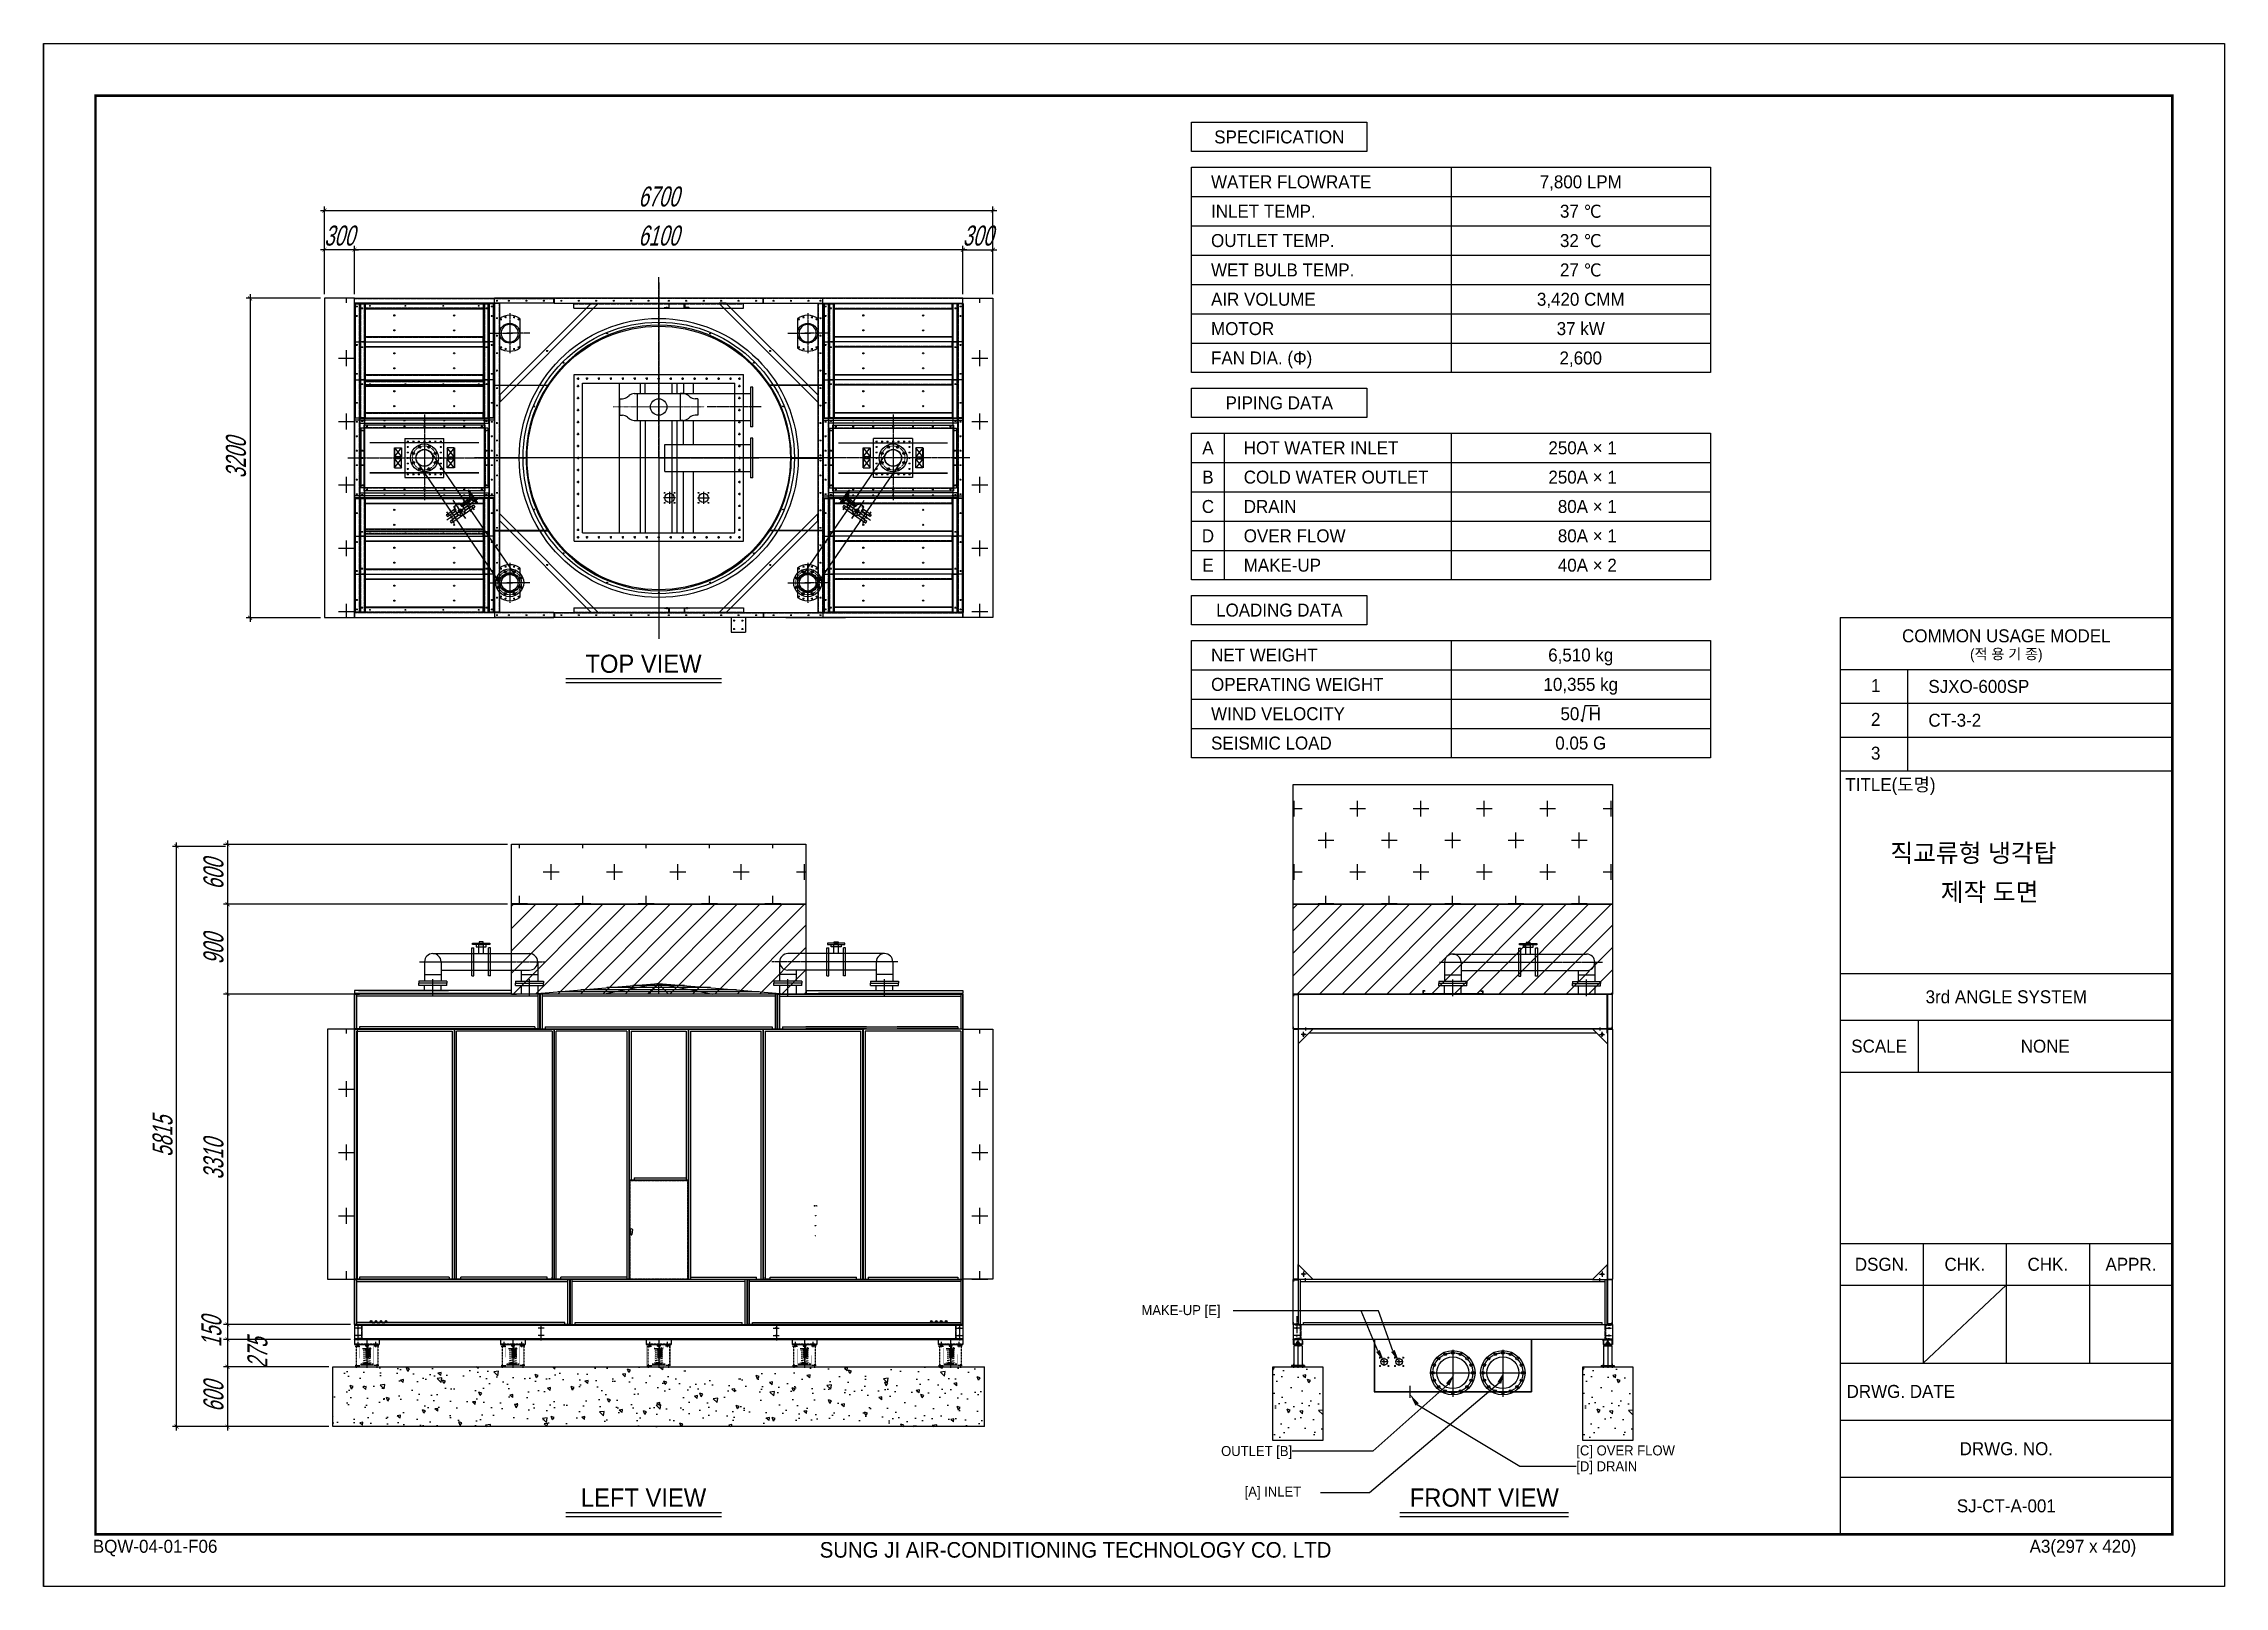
# Model space of a CAD drawing. Header units: millimetres. Extents: x 1037 to 22896, y 879 to 16337.
import ezdxf
from ezdxf.enums import TextEntityAlignment as Align

# ---------------------------------------------------------------- set-up
doc = ezdxf.new("R2010")
doc.units = ezdxf.units.MM
for name, pattern in [('CENTER', [65, 60, -2, 1, -2]), ('DGN Style 4', [4.8, 2.4, -1.2, 0, -1.2]), ('HIDDEN', [3, 2, -1])]:
    doc.linetypes.add(name, pattern=pattern)
doc.layers.get('DEFPOINTS').update_dxf_attribs({"color": 140})
for name, color, linetype in [('2.위생-급수', 5, 'Continuous'), ('CENTER', 1, 'CENTER'), ('HOLE', 7, 'Continuous'), ('IN1', 7, 'Continuous'), ('PIPE', 3, 'Continuous'), ('ST', 2, 'Continuous'), ('냉각탑', 7, 'Continuous'), ('냉각탑_box', 1, 'Continuous'), ('냉각탑_dim', 1, 'Continuous'), ('냉각탑_form', 1, 'Continuous'), ('냉각탑_text', 3, 'Continuous'), ('냉각탑_기초', 23, 'Continuous'), ('숨은선', 5, 'HIDDEN')]:
    doc.layers.add(name, color=color, linetype=linetype)
doc.layers.add('L(c)', color=1, linetype='DGN Style 4', lineweight=5)
doc.styles.add('shoptext', font='', dxfattribs={"width": 0.7, "oblique": 15})
doc.styles.add('단선체', font='romans.shx', dxfattribs={"height": 40, "bigfont": 'ciwhs.shx'})
doc.styles.add('돋움', font='Dotum.ttf', dxfattribs={"width": 0.8})
doc.styles.get('shoptext').set_extended_font_data('HY울릉도L')
doc.dimstyles.new('SHOP', dxfattribs={"dimscale": 100, "dimtxt": 2, "dimasz": 1, "dimexe": 1, "dimexo": 1, "dimgap": 1, "dimtad": 1, "dimdec": 0, "dimzin": 11, "dimdsep": 46, "dimtxsty": 'shoptext', "dimblk": 'ARCHTICK', "dimcen": 2, "dimdle": 1, "dimclrd": 240, "dimclre": 240, "dimclrt": 7, "dimadec": 0, "dimazin": 0, "dimtfac": 1, "dimtdec": 0, "dimtix": 1, "dimtmove": 2, "dimatfit": 3, "dimfxl": 1, "dimtolj": 1, "dimtzin": 11, "dimarcsym": 0})
pattern_1 = [(0, (-360816.05, 1844504.74), (317.5, 317.5), [158.75, -476.25]), (90, (-360736.67, 1844425.37), (-317.5, 317.5), [158.75, -476.25])]
pattern_2 = [(0, (-360815.64, 1851827.8), (317.5, 317.5), [158.75, -476.25]), (90, (-360736.27, 1851748.44), (-317.5, 317.5), [158.75, -476.25])]

msp = doc.modelspace()

# ---------------------------------------------------------------- texts
at = {"layer": 'ST', "color": 0, "style": '단선체', "width": 0.75}
for s, p in [('REM', (8765.2, 4692.8)), ('REM', (8765.2, 4692.8)), ('RUN', (8775.2, 4592.8)), ('PNL', (8785.2, 4692.8)), ('STOP', (8775.2, 4492.8)), ('AL', (8773.1, 4392.8))]:
    msp.add_text(s, height=5, dxfattribs=at).set_placement(p, align=Align.MIDDLE_CENTER)
at = {"layer": '냉각탑_text', "style": '돋움'}
for s, height, p in [('SPECIFICATION', 130, (13422.7, 15401.9)), ('7,800 LPM', 130, (16444.4, 14951.9)), ('37 ℃', 130, (16444.4, 14657.8)), ('32 ℃', 130, (16444.4, 14363.8)), ('27 ℃', 130, (16444.4, 14069.7)), ('3,420 CMM', 130, (16444.4, 13775.6)), ('37 kW', 130, (16444.4, 13481.6)), ('2,600', 130, (16444.4, 13187.5)), ('PIPING DATA', 130, (13422.7, 12737.5)), ('A', 130, (12707.6, 12287.4)), ('B', 130, (12707.6, 11993.4)), ('C', 130, (12707.6, 11699.3)), ('D', 130, (12707.6, 11405.3)), ('E', 130, (12707.6, 11111.2)), ('LOADING DATA', 130, (13422.7, 10661.2)), ('6,510 kg', 130, (16444.4, 10211.1)), ('TOP VIEW', 182, (7050, 10123.5)), ('10,355 kg', 130, (16444.4, 9917.1)), ('50  H', 130, (16444.4, 9623)), ('0.05 G', 130, (16444.4, 9328.9)), ('직교류형 냉각탑', 182, (20380.3, 8227.3)), ('제작 도면', 182, (20542.8, 7837.1)), ('NONE', 130, (21100.4, 6292)), ('LEFT VIEW', 182, (7050, 1768.9)), ('FRONT VIEW', 182, (15477.6, 1768.9)), ('SJ-CT-A-001', 130, (20710.1, 1686))]:
    msp.add_text(s, height=height, dxfattribs=at).set_placement(p, align=Align.MIDDLE_CENTER)
for s, height, p in [('WATER FLOWRATE', 130, (12738.8, 14951.9)), ('INLET TEMP.', 130, (12738.8, 14657.8)), ('OUTLET TEMP.', 130, (12738.8, 14363.8)), ('WET BULB TEMP.', 130, (12738.8, 14069.7)), ('AIR VOLUME', 130, (12738.8, 13775.6)), ('MOTOR', 130, (12738.8, 13481.6)), ('FAN DIA. (Φ)', 130, (12738.8, 13187.5)), ('HOT WATER INLET', 130, (13066.5, 12287.4)), ('COLD WATER OUTLET', 130, (13066.5, 11993.4)), ('DRAIN', 130, (13066.5, 11699.3)), ('OVER FLOW', 130, (13066.5, 11405.3)), ('MAKE-UP', 130, (13066.5, 11111.2)), ('NET WEIGHT', 130, (12738.8, 10211.1)), ('OPERATING WEIGHT', 130, (12738.8, 9917.1)), ('SJXO-600SP', 130, (19929.2, 9896.2)), ('WIND VELOCITY', 130, (12738.8, 9623)), ('CT-3-2', 130, (19929.2, 9557.9)), ('SEISMIC LOAD', 130, (12738.8, 9328.9)), ('[C] OVER FLOW', 100, (16399.8, 2241.2)), ('[D] DRAIN', 100, (16399.8, 2082.4)), ('[A] INLET', 100, (13074.9, 1829.1))]:
    msp.add_text(s, height=height, dxfattribs=at).set_placement(p, align=Align.MIDDLE_LEFT)
for s, height, p in [('250A × 1', 130, (16805.8, 12287.4)), ('250A × 1', 130, (16805.8, 11993.4)), ('80A × 1', 130, (16805.8, 11699.3)), ('80A × 1', 130, (16805.8, 11405.3)), ('40A × 2', 130, (16805.8, 11111.2)), ('MAKE-UP [E]', 100, (12833.4, 3647.2)), ('OUTLET [B]', 100, (13551.8, 2235.4))]:
    msp.add_text(s, height=height, dxfattribs=at).set_placement(p, align=Align.MIDDLE_RIGHT)

# ---------------------------------------------------------------- blocks, each defined once
blk = doc.blocks.new('냉각탑form')
at = {"layer": 'DEFPOINTS'}
blk.add_lwpolyline([(0, 297.07), (420.1, 297.07), (420.1, 0), (0, 0)], close=True, dxfattribs=at)
at = {"layer": '냉각탑_form'}
for p, q in [((346.08, 186.55), (346.08, 10)), ((346.08, 186.55), (410.1, 186.55)), ((346.08, 186.55), (410.1, 186.55)), ((346.08, 176.54), (410.1, 176.54)), ((359.09, 176.54), (359.09, 157.04)), ((346.08, 170.04), (410.1, 170.04)), ((346.08, 163.54), (410.1, 163.54)), ((346.08, 157.04), (410.1, 157.04)), ((346.08, 157.04), (410.1, 157.04)), ((346.08, 118.03), (410.1, 118.03)), ((346.08, 109.03), (410.1, 109.03)), ((361.09, 109.03), (361.09, 99.02)), ((346.08, 99.02), (410.1, 99.02)), ((346.08, 66.02), (410.1, 66.02)), ((362.09, 66.02), (362.09, 43.01)), ((378.09, 66.02), (378.09, 43.01)), ((394.1, 66.02), (394.1, 43.01)), ((346.08, 58.01), (410.1, 58.01)), ((378.09, 58.01), (362.09, 43.01)), ((346.08, 43.01), (410.1, 43.01)), ((346.08, 32.01), (410.1, 32.01)), ((346.08, 21.01), (410.1, 21.01))]:
    blk.add_line(p, q, dxfattribs=at)
at = {"layer": '냉각탑_form', "const_width": 0.5}
blk.add_lwpolyline([(10, 287.07), (10, 10), (410.1, 10), (410.1, 287.07)], close=True, dxfattribs=at)
at = {"layer": '냉각탑_form', "style": '돋움'}
for s, height, p in [('COMMON USAGE MODEL', 2.5006, (378.09, 183.04)), ('(적 용 기 종)', 2, (378.09, 179.54)), ('3rd ANGLE SYSTEM', 2.5006, (378.09, 113.53)), ('SCALE', 2.501, (353.59, 104.03)), ('DSGN.', 2.501, (354.09, 62.02)), ('CHK.', 2.501, (370.09, 62.02)), ('CHK.', 2.501, (386.09, 62.02)), ('APPR.', 2.501, (402.1, 62.02)), ('DRWG. NO.', 2.501, (378.09, 26.51))]:
    blk.add_text(s, height=height, dxfattribs=at).set_placement(p, align=Align.MIDDLE_CENTER)
for s, height, p in [('1', 2.5, (352.02, 172.2)), ('2', 2.5, (352.02, 165.7)), ('3', 2.5, (352.02, 159.2)), ('TITLE(도명)', 2.501, (347.09, 153.14)), ('DRWG. DATE', 2.501, (347.32, 36.29)), ('BQW-04-01-F06', 2.5006, (9.48, 6.47)), ('SUNG JI AIR-CONDITIONING TECHNOLOGY CO. LTD', 3.0007, (149.5, 5.53)), ('A3(297 x 420)', 2.5006, (382.58, 6.47))]:
    blk.add_text(s, height=height, dxfattribs=at).set_placement(p)
blk = doc.blocks.new('A$C300D4686')
for p, q in [((20, 53), (0, 53)), ((0, 53), (0, 23)), ((600, 23), (0, 23)), ((20, 51), (2, 51)), ((2, 51), (2, 25)), ((598, 25), (2, 25)), ((20, 53), (20, 51)), ((440, 127), (160, 127)), ((440, 105), (160, 105)), ((580, 53), (600, 53)), ((580, 53), (580, 51)), ((580, 53), (600, 53)), ((580, 53), (580, 51)), ((580, 51), (598, 51)), ((580, 51), (598, 51)), ((598, 51), (598, 25)), ((600, 53), (600, 23))]:
    blk.add_line(p, q)
at = {"color": 7}
for p, q in [((160, 105), (160, 127)), ((217, 25), (217, 105)), ((383, 25), (383, 105)), ((440, 105), (440, 127))]:
    blk.add_line(p, q, dxfattribs=at)
at = {"layer": 'CENTER'}
blk.add_line((300, 0), (300, 168), dxfattribs=at)
blk = doc.blocks.new('A$C5A11369F')
at = {"color": 7}
for p, q in [((0, 16), (150, 166)), ((0, 16), (150, 16)), ((150, 16), (150, 166))]:
    blk.add_line(p, q, dxfattribs=at)
blk.add_circle((96, 70), 10, dxfattribs=at)
at = {"layer": 'CENTER'}
for p, q in [((71, 70), (121, 70)), ((75, 0), (75, 30)), ((96, 96), (96, 44))]:
    blk.add_line(p, q, dxfattribs=at)
blk = doc.blocks.new('*U46')
at = {"color": 7}
blk.add_circle((0, 0), 12.5, dxfattribs=at)
blk = doc.blocks.new('*U47')
at = {"color": 0, "linetype": 'ByBlock', "lineweight": -2, "transparency": 16777216}
blk.add_blockref('*U46', (550071, 126775), dxfattribs=at)
for p, rotation in [((549871, 126575), 90), ((549886, 126652), 67.5), ((549929, 126717), 45.00000000000001), ((549994, 126760), 22.49999999999999), ((550147, 126760), 337.4999999999999), ((550212, 126717), 315.0000000000001), ((550255, 126652), 292.5000000000001), ((550271, 126575), 270), ((549886, 126499), 112.5), ((549929, 126434), 135), ((549994, 126391), 157.5), ((550071, 126375), 180), ((550147, 126391), 202.5000000000001), ((550212, 126434), 225.0000000000001), ((550255, 126499), 247.5)]:
    blk.add_blockref('*U46', p, dxfattribs=dict(at, rotation=rotation))
blk = doc.blocks.new('*U43')
at = {"color": 7}
blk.add_circle((0, 0), 12.5, dxfattribs=at)
blk = doc.blocks.new('*U45')
at = {"color": 0, "linetype": 'ByBlock', "lineweight": -2, "transparency": 16777216}
blk.add_blockref('*U43', (550071, 126775), dxfattribs=at)
for p, rotation in [((549871, 126575), 90), ((549886, 126652), 67.5), ((549929, 126717), 45.00000000000001), ((549994, 126760), 22.49999999999999), ((550147, 126760), 337.4999999999999), ((550212, 126717), 315.0000000000001), ((550255, 126652), 292.5000000000001), ((550271, 126575), 270), ((549886, 126499), 112.5), ((549929, 126434), 135), ((549994, 126391), 157.5), ((550071, 126375), 180), ((550147, 126391), 202.5000000000001), ((550212, 126434), 225.0000000000001), ((550255, 126499), 247.5)]:
    blk.add_blockref('*U43', p, dxfattribs=dict(at, rotation=rotation))
blk = doc.blocks.new('A$C2E82435F')
for p, q in [((1, 285), (1, 234)), ((1, 285), (250, 285)), ((1, 234), (250, 234)), ((45, 221), (24, 221)), ((30, 221), (30, 234)), ((30, 221), (30, 234)), ((31, 234), (31, 221)), ((43, 234), (43, 221)), ((43, 221), (43, 234)), ((125, 221), (108, 221)), ((112, 234), (139, 234)), ((116, 231), (116, 221)), ((117, 220), (116, 221)), ((117, 220), (125, 220)), ((117, 220), (117, 210)), ((125, 221), (143, 221)), ((125, 221), (143, 221)), ((134, 220), (125, 220)), ((134, 220), (135, 221)), ((134, 220), (134, 210)), ((135, 231), (135, 221)), ((135, 221), (135, 231)), ((143, 221), (143, 231)), ((143, 221), (143, 231)), ((206, 221), (227, 221)), ((207, 221), (207, 239)), ((207, 221), (207, 234)), ((208, 239), (208, 215)), ((208, 234), (208, 221)), ((220, 239), (220, 215)), ((220, 221), (220, 239)), ((220, 221), (220, 234)), ((220, 234), (220, 221)), ((220, 221), (220, 234)), ((250, 285), (250, 234)), ((7, 215), (55, 215)), ((7, 24), (56, 24)), ((61, 36), (78, 36)), ((126, 29), (61, 29)), ((61, 29), (126, 29)), ((61, 29), (190, 29)), ((74, 29), (61, 29)), ((78, 37), (78, 36)), ((164, 36), (78, 36)), ((81, 193), (126, 193)), ((88, 49), (126, 49)), ((164, 187), (90, 174)), ((164, 167), (91, 154)), ((164, 147), (91, 134)), ((164, 127), (91, 113)), ((164, 106), (91, 93)), ((125, 76), (91, 70)), ((128, 54), (102, 48)), ((128, 54), (103, 49)), ((109, 188), (107, 193)), ((109, 188), (126, 188)), ((116, 170), (163, 179)), ((116, 150), (163, 159)), ((116, 130), (163, 138)), ((116, 109), (163, 118)), ((116, 116), (125, 116)), ((117, 179), (117, 170)), ((117, 159), (117, 150)), ((117, 139), (117, 130)), ((117, 118), (117, 115)), ((134, 116), (125, 116)), ((126, 90), (163, 96)), ((163, 49), (126, 43)), ((126, 44), (130, 44)), ((128, 67), (163, 73)), ((133, 121), (133, 115)), ((134, 210), (134, 188)), ((135, 210), (135, 188)), ((149, 196), (162, 199)), ((154, 203), (156, 203)), ((167, 193), (170, 193)), ((173, 37), (173, 36)), ((190, 36), (173, 36)), ((177, 29), (190, 29)), ((244, 215), (195, 215)), ((244, 24), (196, 24))]:
    blk.add_line(p, q)
at = {"linetype": 'HIDDEN'}
for p, q in [((1, 239), (250, 239)), ((17, 215), (17, 24)), ((78, 36), (61, 36)), ((173, 36), (190, 36)), ((234, 215), (234, 24))]:
    blk.add_line(p, q, dxfattribs=at)
at = {"linetype": 'CENTER'}
for p, q in [((214, 220), (214, 261)), ((214, 225), (214, 250)), ((73, 21), (73, 39)), ((178, 21), (178, 39))]:
    blk.add_line(p, q, dxfattribs=at)
at = {"color": 0}
for p, q in [((134, 209), (135, 210)), ((142, 188), (146, 192))]:
    blk.add_line(p, q, dxfattribs=at)
for points, const_width in [([(30, 221), (7, 221), (7, 24), (1, 24), (1, 10), (250, 10), (250, 24), (244, 24), (244, 221), (220, 221)], 1), ([(7, 221), (30, 221)], 1), ([(43, 221), (52, 221), (52, 215)], 1), ([(45, 221), (52, 221)], 1), ([(52, 221), (52, 215)], 1), ([(206, 221), (199, 221)], 1), ([(199, 221), (199, 215)], 1), ([(207, 221), (199, 221), (199, 215)], 1), ([(244, 221), (220, 221)], 1), ([(195, 215), (196, 24), (56, 24), (55, 215)], 1), ([(88, 49), (78, 49), (78, 37), (61, 37), (61, 29)], 0.898), ([(61, 29), (61, 24)], 0.898), ([(126, 210), (80, 210), (81, 193), (107, 193)], 0.68), ([(90, 185), (108, 189)], 0.898), ([(90, 174), (116, 173)], 0.898), ([(91, 166), (116, 170)], 0.898), ([(91, 154), (116, 153)], 0.898), ([(91, 145), (116, 150)], 0.898), ([(91, 134), (116, 133)], 0.898), ([(91, 125), (116, 130)], 0.898), ([(91, 113), (129, 112)], 0.898), ([(91, 105), (129, 111)], 0.898), ([(91, 93), (126, 90)], 0.898), ([(91, 83), (126, 90)], 0.898), ([(91, 70), (128, 67)], 0.898), ([(128, 67), (91, 59)], 0.898), ([(116, 116), (117, 115)], 0.73), ([(116, 179), (116, 170)], 0.562), ([(116, 159), (116, 150)], 0.562), ([(116, 139), (116, 130)], 0.562), ([(116, 118), (116, 116)], 0.562), ([(117, 115), (125, 115)], 0.562), ([(167, 202), (167, 193), (170, 193), (171, 210), (126, 210)], 0.68), ([(133, 115), (125, 115)], 0.562), ([(163, 96), (126, 100)], 0.898), ([(125, 76), (163, 73)], 0.898), ([(163, 49), (128, 54)], 0.898), ([(163, 49), (128, 54)], 0.898), ([(143, 188), (134, 188)], 0.898), ([(163, 159), (134, 161)], 0.898), ([(163, 138), (134, 140)], 0.898), ([(163, 118), (134, 120)], 0.898), ([(134, 116), (133, 115)], 0.562), ([(134, 188), (134, 174)], 0.73), ([(163, 179), (135, 181)], 0.898), ([(134, 162), (134, 153)], 0.73), ([(134, 142), (134, 133)], 0.73), ([(134, 121), (134, 116)], 0.73), ([(143, 188), (154, 203), (165, 203)], 0.68), ([(162, 199), (151, 199)], 0.898), ([(163, 49), (173, 49), (173, 37), (190, 37), (190, 29)], 0.898), ([(190, 29), (190, 24)], 0.898)]:
    blk.add_lwpolyline(points, dxfattribs=dict(const_width=const_width))
for points in [[(112, 234, 0.898, 0.898, 0.322657), (108, 231, 0.898, 0.898, 0), (108, 221, 0.898, 0.898, 0), (116, 221, 0.562, 0.562, 0), (116, 210, 0.562, 0.562, 0)], [(135, 210, 0.562, 0.562, 0), (135, 221, 0.898, 0.898, 0), (143, 221, 0.898, 0.898, 0), (143, 231, 0.898, 0.898, 0.322657), (139, 234, 0.898, 0.898, -0.322657)]]:
    blk.add_lwpolyline(points, format="xyseb")
for points, const_width in [([(90, 185, 0.725116), (90, 174, 0.725116)], 0.898), ([(91, 166, 0.725116), (91, 154, 0.725116)], 0.898), ([(91, 145, 0.725116), (91, 134, 0.725116)], 0.898), ([(91, 125, 0.725116), (91, 113, 0.725116)], 0.898), ([(91, 105, 0.725116), (91, 93, 0.725116)], 0.898), ([(91, 83, 0.611938), (91, 70, 0.611938)], 0.898), ([(91, 59, 0.495188), (88, 48, 0.495188)], 0.898), ([(126, 99), (163, 106, 0.664207), (163, 118, 0.63815)], 0.898), ([(125, 76), (163, 85, 0.712533), (163, 96, 0.643566)], 0.898), ([(163, 73, -0.712533), (163, 62), (128, 54)], 0.898), ([(133, 182), (162, 186, 0.664207), (162, 199, 0.63815)], 0.898), ([(133, 182), (162, 186, 0.562661), (164, 198, 0.562661)], 0.898), ([(133, 121), (163, 126, 0.664207), (163, 138)], 0.898), ([(135, 162), (163, 167, 0.664207), (163, 179, 0.63815)], 0.898), ([(135, 142), (163, 146, 0.664207), (163, 159, 0.63815)], 0.898), ([(164, 36, 0.602155), (163, 49, 0.60596)], 0.898), ([(167, 202, 0.414214), (165, 203, 0.414214)], 0.68)]:
    blk.add_lwpolyline(points, format="xyb", dxfattribs=dict(const_width=const_width))
for centre, radius, start, end in [((112, 230), 4.44, 17.2184, 162.7816), ((126, 219), 15.2, 90.4828, 127.3884), ((125, 219), 15.2, 52.6116, 89.5172), ((139, 230), 4.44, 17.2184, 162.7816)]:
    blk.add_arc(centre, radius, start, end)
at = {"layer": 'CENTER'}
for p, q in [((37, 207), (37, 261)), ((126, 282), (126, 0)), ((214, 207), (214, 261)), ((23, 0), (23, 35)), ((228, 0), (228, 35))]:
    blk.add_line(p, q, dxfattribs=at)
blk = doc.blocks.new('A$C6ABE2FCF')
for p, q in [((18, 284), (18, 231)), ((18, 284), (112, 284)), ((112, 281), (18, 281)), ((18, 268), (18, 271)), ((112, 231), (18, 231)), ((23, 281), (23, 236)), ((107, 236), (23, 236)), ((102, 284), (28, 284)), ((47, 246), (47, 236)), ((65, 236), (47, 236)), ((47, 228), (47, 218)), ((52, 249), (78, 249)), ((73, 236), (52, 236)), ((52, 231), (78, 231)), ((56, 246), (56, 236)), ((56, 228), (56, 218)), ((59, 249), (59, 263)), ((59, 249), (59, 263)), ((59, 263), (72, 263)), ((59, 218), (59, 231)), ((59, 231), (59, 218)), ((59, 218), (59, 231)), ((60, 263), (60, 249)), ((65, 236), (82, 236)), ((65, 236), (83, 236)), ((71, 263), (71, 249)), ((71, 218), (71, 231)), ((71, 231), (71, 218)), ((71, 218), (71, 231)), ((72, 249), (72, 263)), ((72, 249), (72, 263)), ((74, 246), (74, 236)), ((74, 228), (74, 218)), ((83, 246), (83, 236)), ((83, 228), (83, 218)), ((107, 281), (107, 236)), ((112, 268), (112, 284)), ((112, 268), (112, 231)), ((130, 23), (0, 23)), ((0, 23), (0, 9)), ((130, 9), (0, 9)), ((107, 218), (23, 218)), ((23, 218), (23, 23)), ((65, 218), (47, 218)), ((73, 218), (52, 218)), ((65, 218), (65, 23)), ((65, 218), (82, 218)), ((65, 218), (83, 218)), ((107, 218), (107, 23)), ((130, 23), (130, 9))]:
    blk.add_line(p, q)
for centre, radius, start, end in [((52, 245), 4.38, 17.2184, 162.7816), ((52, 227), 4.38, 17.2184, 162.7816), ((65, 234), 15, 90.4828, 127.3884), ((65, 216), 15, 90.4828, 127.3884), ((65, 234), 15, 52.6116, 89.5172), ((65, 216), 15, 52.6116, 89.5172), ((78, 245), 4.38, 17.2184, 162.7816), ((78, 227), 4.38, 17.2184, 162.7816)]:
    blk.add_arc(centre, radius, start, end)
at = {"layer": 'CENTER'}
for p, q in [((65, 279), (65, 0)), ((20, 39), (20, 0)), ((110, 39), (110, 0))]:
    blk.add_line(p, q, dxfattribs=at)
blk = doc.blocks.new('A$C448B18CD')
for p, q in [((0, 2), (0, 2508)), ((0, 2508), (1000, 2508)), ((20, 2488), (980, 2488)), ((1002, 2), (1002, 2508)), ((2002, 2508), (1002, 2508)), ((1002, 2), (1002, 2508)), ((2002, 2508), (1002, 2508)), ((1002, 2508), (2002, 2508)), ((1022, 2), (1022, 2488)), ((1982, 2488), (1022, 2488)), ((1022, 2), (1022, 2488)), ((1982, 2488), (1022, 2488)), ((1982, 2488), (1982, 2)), ((1982, 2488), (1982, 2)), ((2002, 2508), (2002, 2)), ((2002, 2508), (2002, 2)), ((2004, 2), (2004, 2508)), ((2752, 2508), (2004, 2508)), ((2004, 2), (2004, 2508)), ((2752, 2508), (2004, 2508)), ((2004, 2508), (2752, 2508)), ((2024, 2), (2024, 2488)), ((2732, 2488), (2024, 2488)), ((2024, 2), (2024, 2488)), ((2732, 2488), (2024, 2488)), ((2732, 2488), (2732, 2)), ((2732, 2488), (2732, 2)), ((2752, 2508), (2752, 2)), ((2752, 2508), (2752, 2)), ((2754, 2508), (2754, 999)), ((2754, 2508), (3346, 2508)), ((2774, 2488), (2774, 999)), ((2774, 2488), (3326, 2488)), ((3326, 2488), (3326, 999)), ((3346, 2508), (3346, 999)), ((3348, 2508), (3348, 2)), ((3348, 2508), (4096, 2508)), ((3348, 2508), (3348, 2)), ((3348, 2508), (4096, 2508)), ((4096, 2508), (3348, 2508)), ((3368, 2488), (3368, 2)), ((3368, 2488), (4076, 2488)), ((3368, 2488), (3368, 2)), ((3368, 2488), (4076, 2488)), ((4076, 2), (4076, 2488)), ((4076, 2), (4076, 2488)), ((4096, 2), (4096, 2508)), ((4096, 2), (4096, 2508)), ((4098, 2508), (4098, 2)), ((4098, 2508), (4098, 2)), ((4098, 2508), (4098, 2)), ((4098, 2508), (5098, 2508)), ((4098, 2508), (4098, 2)), ((4098, 2508), (5098, 2508)), ((4118, 2488), (4118, 2)), ((4118, 2488), (4118, 2)), ((4118, 2488), (4118, 2)), ((4118, 2488), (5078, 2488)), ((4118, 2488), (4118, 2)), ((4118, 2488), (5078, 2488)), ((5078, 2), (5078, 2488)), ((5078, 2), (5078, 2488)), ((5078, 2), (5078, 2488)), ((5078, 2), (5078, 2488)), ((5098, 2), (5098, 2508)), ((5098, 2), (5098, 2508)), ((5098, 2), (5098, 2508)), ((5098, 2), (5098, 2508)), ((6100, 2508), (5100, 2508)), ((6080, 2488), (5120, 2488)), ((6100, 2), (6100, 2508)), ((6100, 2), (6100, 2508)), ((2754, 999), (3346, 999)), ((2804, 1019), (2804, 999)), ((2804, 1019), (3326, 1019)), ((2002, 2), (1002, 2)), ((2002, 2), (1002, 2)), ((1066, 4), (1022, 4)), ((1066, 4), (1022, 4)), ((1932, 22), (1066, 22)), ((1066, 4), (1066, 22)), ((1932, 22), (1066, 22)), ((1066, 4), (1066, 22)), ((1932, 4), (1932, 22)), ((1932, 4), (1932, 22)), ((1932, 4), (1982, 4)), ((1932, 4), (1982, 4)), ((1982, 22), (1982, 22)), ((1982, 4), (1982, 22)), ((1982, 22), (1982, 22)), ((1982, 4), (1982, 22)), ((2752, 2), (2004, 2)), ((2752, 2), (2004, 2)), ((2024, 22), (2024, 22)), ((2024, 4), (2024, 22)), ((2024, 22), (2024, 22)), ((2024, 4), (2024, 22)), ((2068, 4), (2024, 4)), ((2068, 4), (2024, 4)), ((2682, 22), (2068, 22)), ((2068, 4), (2068, 22)), ((2732, 22), (2068, 22)), ((2068, 4), (2068, 22)), ((3348, 2), (4096, 2)), ((3348, 2), (4096, 2)), ((3368, 22), (4032, 22)), ((3418, 22), (4032, 22)), ((4032, 4), (4032, 22)), ((4032, 4), (4032, 22)), ((4032, 4), (4076, 4)), ((4032, 4), (4076, 4)), ((4076, 4), (4076, 22)), ((4076, 4), (4076, 22)), ((4098, 2), (5098, 2)), ((4098, 2), (5098, 2)), ((4098, 2), (5098, 2)), ((4098, 2), (5098, 2)), ((4118, 4), (4118, 22)), ((4118, 4), (4118, 22)), ((4118, 4), (4118, 22)), ((4118, 4), (4118, 22)), ((4168, 4), (4118, 4)), ((4168, 4), (4118, 4)), ((4168, 4), (4118, 4)), ((4168, 4), (4118, 4)), ((4168, 22), (5034, 22)), ((4168, 4), (4168, 22)), ((4168, 22), (5034, 22)), ((4168, 4), (4168, 22)), ((4168, 22), (5034, 22)), ((4168, 4), (4168, 22)), ((4168, 22), (5034, 22)), ((4168, 4), (4168, 22)), ((5034, 4), (5034, 22)), ((5034, 4), (5034, 22)), ((5034, 4), (5034, 22)), ((5034, 4), (5034, 22)), ((5034, 4), (5078, 4)), ((5034, 4), (5078, 4)), ((5034, 4), (5078, 4)), ((5034, 4), (5078, 4))]:
    blk.add_line(p, q)
at = {"color": 7}
for p, q in [((0, 2508), (0, 2)), ((20, 2488), (20, 2)), ((980, 2488), (980, 2)), ((1000, 2508), (1000, 2)), ((1002, 2508), (1002, 2)), ((2002, 2508), (2002, 2)), ((2004, 2508), (2004, 2)), ((2752, 2508), (2752, 2)), ((3348, 2508), (3348, 2)), ((4096, 2508), (4096, 2)), ((4098, 2508), (4098, 2)), ((4098, 2508), (4098, 2)), ((5098, 2508), (5098, 2)), ((5098, 2508), (5098, 2)), ((5100, 2508), (5100, 2)), ((5100, 2508), (5100, 2)), ((5120, 2488), (5120, 2)), ((5120, 2488), (5120, 2)), ((6080, 2488), (6080, 2)), ((6080, 2488), (6080, 2)), ((6100, 2508), (6100, 2)), ((6100, 2508), (6100, 2)), ((2774, 450), (2769, 499)), ((2787, 499), (2782, 450)), ((1000, 2), (0, 2)), ((50, 22), (50, 2)), ((950, 22), (50, 22)), ((950, 22), (950, 2)), ((2002, 2), (1002, 2)), ((2752, 2), (2004, 2)), ((3348, 2), (4096, 2)), ((4098, 2), (5098, 2)), ((5100, 2), (6100, 2)), ((5100, 2), (6100, 2)), ((5150, 22), (5150, 2)), ((5150, 22), (6050, 22)), ((5150, 22), (5150, 2)), ((5150, 22), (6050, 22)), ((6050, 22), (6050, 2)), ((6050, 22), (6050, 2))]:
    blk.add_line(p, q, dxfattribs=at)
at = {"layer": 'HOLE'}
for centre, radius, start, end in [((2778, 499), 9, 0, 180), ((2778, 450), 4, 180, 0)]:
    blk.add_arc(centre, radius, start, end, dxfattribs=at)
at = {"layer": '냉각탑'}
for p, q in [((2752, 1000), (2758, 994)), ((2758, 994), (2758, 4)), ((2758, 994), (3340, 994)), ((2758, 4), (2754, 0)), ((2758, 4), (3342, 4))]:
    blk.add_line(p, q, dxfattribs=at)
blk.add_lwpolyline([(3342, 999), (3342, 0)], dxfattribs=at)
at = {"layer": '숨은선', "ltscale": 0.4}
for p, q in [((2758, 992), (3340, 992)), ((2760, 994), (2760, 4)), ((3340, 999), (3340, 0)), ((2758, 6), (3342, 6))]:
    blk.add_line(p, q, dxfattribs=at)
blk = doc.blocks.new('A$C036B6841')
at = {"color": 3}
for p, q in [((0, 0), (650, 53)), ((1153, 11), (147, 11)), ((1040, 21), (260, 21)), ((650, 53), (379, 0)), ((910, 32), (390, 32)), ((780, 42), (520, 42)), ((650, 53), (601, 0)), ((650, 53), (1300, 0)), ((650, 53), (699, 0)), ((650, 53), (921, 0))]:
    blk.add_line(p, q, dxfattribs=at)
at = {"layer": 'DEFPOINTS'}
blk.add_line((650, 53), (650, 0), dxfattribs=at)
blk = doc.blocks.new('_ArchTick')
at = {"color": 0, "linetype": 'ByBlock', "const_width": 0.15}
blk.add_lwpolyline([(-0.5, -0.5), (0.5, 0.5)], dxfattribs=at)
blk = doc.blocks.new('*D48')
at = {"layer": '2.위생-급수', "color": 240, "lineweight": -2, "transparency": 16777216}
for p, q in [((3812, 13785), (3066, 13785)), ((3812, 10585), (3066, 10585))]:
    blk.add_line(p, q, dxfattribs=at)
at = {"layer": '2.위생-급수', "color": 240, "linetype": 'ByBlock', "lineweight": -2, "transparency": 16777216}
blk.add_line((3106, 13825), (3106, 10545), dxfattribs=at)
at = {"layer": 'DEFPOINTS', "color": 0, "transparency": 16777216}
for p in [(3852, 13785), (3106, 10585), (3852, 10585)]:
    blk.add_point(p, dxfattribs=at)
at = {"layer": '2.위생-급수', "color": 240, "lineweight": -2, "transparency": 16777216, "xscale": 40, "yscale": 40, "zscale": 40}
for p, rotation in [((3106, 13785), 90), ((3106, 10585), 270)]:
    blk.add_blockref('_ArchTick', p, dxfattribs=dict(at, rotation=rotation))
at = {"layer": '2.위생-급수', "color": 7, "transparency": 16777216, "insert": (2966, 12185), "char_height": 200, "attachment_point": 5, "rotation": 90, "style": 'shoptext'}
blk.add_mtext('\\A1;3200', dxfattribs=at)
blk = doc.blocks.new('_Dot')
at = {"color": 0, "linetype": 'ByBlock', "lineweight": -2}
blk.add_line((-0.5, 0), (-1, 0), dxfattribs=at)
at = {"color": 0, "linetype": 'ByBlock', "const_width": 0.5}
blk.add_lwpolyline([(-0.25, 0, 1), (0.25, 0, 1)], format="xyb", close=True, dxfattribs=at)
blk = doc.blocks.new('*D49')
at = {"layer": '2.위생-급수', "color": 240, "lineweight": -2, "transparency": 16777216}
for p, q in [((5686, 8314), (2840, 8314)), ((5686, 7714), (2840, 7714))]:
    blk.add_line(p, q, dxfattribs=at)
at = {"layer": '2.위생-급수', "color": 240, "linetype": 'ByBlock', "lineweight": -2, "transparency": 16777216}
blk.add_line((2880, 8354), (2880, 7674), dxfattribs=at)
at = {"layer": 'DEFPOINTS', "color": 0, "transparency": 16777216}
for p in [(5726, 8314), (2880, 7714), (5726, 7714)]:
    blk.add_point(p, dxfattribs=at)
at = {"layer": '2.위생-급수', "color": 240, "lineweight": -2, "transparency": 16777216, "xscale": 40, "yscale": 40, "zscale": 40}
for p, rotation in [((2880, 8314), 90), ((2880, 7714), 270)]:
    blk.add_blockref('_ArchTick', p, dxfattribs=dict(at, rotation=rotation))
at = {"layer": '2.위생-급수', "color": 7, "transparency": 16777216, "insert": (2740, 8014), "char_height": 200, "attachment_point": 5, "rotation": 90, "style": 'shoptext'}
blk.add_mtext('\\A1;600', dxfattribs=at)
blk = doc.blocks.new('*D50')
at = {"layer": '2.위생-급수', "color": 240, "lineweight": -2, "transparency": 16777216}
for p, q in [((5686, 7714), (2840, 7714)), ((5686, 6814), (2840, 6814))]:
    blk.add_line(p, q, dxfattribs=at)
at = {"layer": '2.위생-급수', "color": 240, "linetype": 'ByBlock', "lineweight": -2, "transparency": 16777216}
blk.add_line((2880, 7754), (2880, 6774), dxfattribs=at)
at = {"layer": 'DEFPOINTS', "color": 0, "transparency": 16777216}
for p in [(5726, 7714), (2880, 6814), (5726, 6814)]:
    blk.add_point(p, dxfattribs=at)
at = {"layer": '2.위생-급수', "color": 240, "lineweight": -2, "transparency": 16777216, "xscale": 40, "yscale": 40, "zscale": 40}
for p, rotation in [((2880, 7714), 90), ((2880, 6814), 270)]:
    blk.add_blockref('_ArchTick', p, dxfattribs=dict(at, rotation=rotation))
at = {"layer": '2.위생-급수', "color": 7, "transparency": 16777216, "insert": (2740, 7264), "char_height": 200, "attachment_point": 5, "rotation": 90, "style": 'shoptext'}
blk.add_mtext('\\A1;900', dxfattribs=at)
blk = doc.blocks.new('*D51')
at = {"layer": '2.위생-급수', "color": 240, "lineweight": -2, "transparency": 16777216}
for p, q in [((5686, 6814), (2840, 6814)), ((4112, 3504), (2840, 3504))]:
    blk.add_line(p, q, dxfattribs=at)
at = {"layer": '2.위생-급수', "color": 240, "linetype": 'ByBlock', "lineweight": -2, "transparency": 16777216}
blk.add_line((2880, 6854), (2880, 3464), dxfattribs=at)
at = {"layer": 'DEFPOINTS', "color": 0, "transparency": 16777216}
for p in [(5726, 6814), (2880, 3504), (4152, 3504)]:
    blk.add_point(p, dxfattribs=at)
at = {"layer": '2.위생-급수', "color": 240, "lineweight": -2, "transparency": 16777216, "xscale": 40, "yscale": 40, "zscale": 40}
for p, rotation in [((2880, 6814), 90), ((2880, 3504), 270)]:
    blk.add_blockref('_ArchTick', p, dxfattribs=dict(at, rotation=rotation))
at = {"layer": '2.위생-급수', "color": 7, "transparency": 16777216, "insert": (2740, 5159), "char_height": 200, "attachment_point": 5, "rotation": 90, "style": 'shoptext'}
blk.add_mtext('\\A1;3310', dxfattribs=at)
blk = doc.blocks.new('*D52')
at = {"layer": '2.위생-급수', "color": 240, "linetype": 'ByBlock', "lineweight": -2, "transparency": 16777216}
blk.add_line((2370, 2440), (2370, 8334), dxfattribs=at)
at = {"layer": '2.위생-급수', "color": 240, "lineweight": -2, "transparency": 16777216}
for p, q in [((2860, 8294), (2330, 8294)), ((3897, 2480), (2330, 2480))]:
    blk.add_line(p, q, dxfattribs=at)
at = {"layer": 'DEFPOINTS', "color": 0, "transparency": 16777216}
for p in [(2370, 8294), (2900, 8294), (3937, 2480)]:
    blk.add_point(p, dxfattribs=at)
at = {"layer": '2.위생-급수', "color": 240, "lineweight": -2, "transparency": 16777216, "xscale": 40, "yscale": 40, "zscale": 40}
for p, rotation in [((2370, 8294), 90), ((2370, 2480), 270)]:
    blk.add_blockref('_ArchTick', p, dxfattribs=dict(at, rotation=rotation))
at = {"layer": '2.위생-급수', "color": 7, "transparency": 16777216, "insert": (2230, 5387), "char_height": 200, "attachment_point": 5, "rotation": 90, "style": 'shoptext'}
blk.add_mtext('\\A1;5815', dxfattribs=at)
blk = doc.blocks.new('*D53')
at = {"layer": '2.위생-급수', "color": 240, "lineweight": -2, "transparency": 16777216}
for p, q in [((4112, 3504), (2840, 3504)), ((4112, 3354), (2840, 3354))]:
    blk.add_line(p, q, dxfattribs=at)
at = {"layer": '2.위생-급수', "color": 240, "linetype": 'ByBlock', "lineweight": -2, "transparency": 16777216}
blk.add_line((2880, 3544), (2880, 3314), dxfattribs=at)
at = {"layer": 'DEFPOINTS', "color": 0, "transparency": 16777216}
for p in [(4152, 3504), (2880, 3354), (4152, 3354)]:
    blk.add_point(p, dxfattribs=at)
at = {"layer": '2.위생-급수', "color": 240, "lineweight": -2, "transparency": 16777216, "xscale": 40, "yscale": 40, "zscale": 40}
for p, rotation in [((2880, 3504), 90), ((2880, 3354), 270)]:
    blk.add_blockref('_ArchTick', p, dxfattribs=dict(at, rotation=rotation))
at = {"layer": '2.위생-급수', "color": 7, "transparency": 16777216, "insert": (2720, 3429), "char_height": 200, "attachment_point": 5, "rotation": 90, "style": 'shoptext'}
blk.add_mtext('\\A1;150', dxfattribs=at)
blk = doc.blocks.new('*D54')
at = {"layer": '2.위생-급수', "color": 240, "lineweight": -2, "transparency": 16777216}
for p, q in [((4112, 3354), (2840, 3354)), ((3897, 3079), (2840, 3079))]:
    blk.add_line(p, q, dxfattribs=at)
at = {"layer": '2.위생-급수', "color": 240, "linetype": 'ByBlock', "lineweight": -2, "transparency": 16777216}
blk.add_line((2880, 3394), (2880, 3039), dxfattribs=at)
at = {"layer": 'DEFPOINTS', "color": 0, "transparency": 16777216}
for p in [(4152, 3354), (2880, 3079), (3937, 3079)]:
    blk.add_point(p, dxfattribs=at)
at = {"layer": '2.위생-급수', "color": 240, "lineweight": -2, "transparency": 16777216, "xscale": 40, "yscale": 40, "zscale": 40}
for p, rotation in [((2880, 3354), 90), ((2880, 3079), 270)]:
    blk.add_blockref('_ArchTick', p, dxfattribs=dict(at, rotation=rotation))
at = {"layer": '2.위생-급수', "color": 7, "transparency": 16777216, "insert": (3181, 3217), "char_height": 200, "attachment_point": 5, "rotation": 90, "style": 'shoptext'}
blk.add_mtext('\\A1;275', dxfattribs=at)
blk = doc.blocks.new('*D55')
at = {"layer": '2.위생-급수', "color": 240, "lineweight": -2, "transparency": 16777216}
for p, q in [((3897, 3079), (2840, 3079)), ((3897, 2480), (2840, 2480))]:
    blk.add_line(p, q, dxfattribs=at)
at = {"layer": '2.위생-급수', "color": 240, "linetype": 'ByBlock', "lineweight": -2, "transparency": 16777216}
blk.add_line((2880, 3119), (2880, 2440), dxfattribs=at)
at = {"layer": 'DEFPOINTS', "color": 0, "transparency": 16777216}
for p in [(3937, 3079), (2880, 2480), (3937, 2480)]:
    blk.add_point(p, dxfattribs=at)
at = {"layer": '2.위생-급수', "color": 240, "lineweight": -2, "transparency": 16777216, "xscale": 40, "yscale": 40, "zscale": 40}
for p, rotation in [((2880, 3079), 90), ((2880, 2480), 270)]:
    blk.add_blockref('_ArchTick', p, dxfattribs=dict(at, rotation=rotation))
at = {"layer": '2.위생-급수', "color": 7, "transparency": 16777216, "insert": (2740, 2780), "char_height": 200, "attachment_point": 5, "rotation": 90, "style": 'shoptext'}
blk.add_mtext('\\A1;600', dxfattribs=at)
blk = doc.blocks.new('*D56')
at = {"layer": '2.위생-급수', "color": 240, "linetype": 'ByBlock', "lineweight": -2, "transparency": 16777216}
blk.add_line((3812, 14664), (10592, 14664), dxfattribs=at)
at = {"layer": '2.위생-급수', "color": 240, "lineweight": -2, "transparency": 16777216}
for p, q in [((3852, 13825), (3852, 14704)), ((10552, 13825), (10552, 14704))]:
    blk.add_line(p, q, dxfattribs=at)
at = {"layer": 'DEFPOINTS', "color": 0, "transparency": 16777216}
for p in [(10552, 14664), (3852, 13785), (10552, 13785)]:
    blk.add_point(p, dxfattribs=at)
at = {"layer": '2.위생-급수', "color": 240, "lineweight": -2, "transparency": 16777216, "xscale": 40, "yscale": 40, "zscale": 40, "rotation": 180}
blk.add_blockref('_ArchTick', (3852, 14664), dxfattribs=at)
at = {"layer": '2.위생-급수', "color": 240, "lineweight": -2, "transparency": 16777216, "xscale": 40, "yscale": 40, "zscale": 40}
blk.add_blockref('_ArchTick', (10552, 14664), dxfattribs=at)
at = {"layer": '2.위생-급수', "color": 7, "transparency": 16777216, "insert": (7202, 14804), "char_height": 200, "attachment_point": 5, "style": 'shoptext'}
blk.add_mtext('\\A1;6700', dxfattribs=at)
blk = doc.blocks.new('*D57')
at = {"layer": '2.위생-급수', "color": 240, "linetype": 'ByBlock', "lineweight": -2, "transparency": 16777216}
for p, q in [((3852, 14272), (3812, 14272)), ((4152, 14272), (3852, 14272)), ((4152, 14272), (4192, 14272))]:
    blk.add_line(p, q, dxfattribs=at)
at = {"layer": '2.위생-급수', "color": 240, "lineweight": -2, "transparency": 16777216}
for p, q in [((3852, 13825), (3852, 14312)), ((4152, 13825), (4152, 14312))]:
    blk.add_line(p, q, dxfattribs=at)
at = {"layer": 'DEFPOINTS', "color": 0, "transparency": 16777216}
for p in [(3852, 14272), (3852, 13785), (4152, 13785)]:
    blk.add_point(p, dxfattribs=at)
at = {"layer": '2.위생-급수', "color": 240, "lineweight": -2, "transparency": 16777216, "xscale": 40, "yscale": 40, "zscale": 40}
blk.add_blockref('_ArchTick', (3852, 14272), dxfattribs=at)
at = {"layer": '2.위생-급수', "color": 240, "lineweight": -2, "transparency": 16777216, "xscale": 40, "yscale": 40, "zscale": 40, "rotation": 180}
blk.add_blockref('_ArchTick', (4152, 14272), dxfattribs=at)
at = {"layer": '2.위생-급수', "color": 7, "transparency": 16777216, "insert": (4002, 14412), "char_height": 200, "attachment_point": 5, "style": 'shoptext'}
blk.add_mtext('\\A1;300', dxfattribs=at)
blk = doc.blocks.new('*D58')
at = {"layer": '2.위생-급수', "color": 240, "linetype": 'ByBlock', "lineweight": -2, "transparency": 16777216}
for p, q in [((10252, 14272), (10212, 14272)), ((10252, 14272), (10552, 14272)), ((10552, 14272), (10592, 14272))]:
    blk.add_line(p, q, dxfattribs=at)
at = {"layer": '2.위생-급수', "color": 240, "lineweight": -2, "transparency": 16777216}
for p, q in [((10252, 13825), (10252, 14312)), ((10552, 13825), (10552, 14312))]:
    blk.add_line(p, q, dxfattribs=at)
at = {"layer": 'DEFPOINTS', "color": 0, "transparency": 16777216}
for p in [(10552, 14272), (10252, 13785), (10552, 13785)]:
    blk.add_point(p, dxfattribs=at)
at = {"layer": '2.위생-급수', "color": 240, "lineweight": -2, "transparency": 16777216, "xscale": 40, "yscale": 40, "zscale": 40}
blk.add_blockref('_ArchTick', (10252, 14272), dxfattribs=at)
at = {"layer": '2.위생-급수', "color": 240, "lineweight": -2, "transparency": 16777216, "xscale": 40, "yscale": 40, "zscale": 40, "rotation": 180}
blk.add_blockref('_ArchTick', (10552, 14272), dxfattribs=at)
at = {"layer": '2.위생-급수', "color": 7, "transparency": 16777216, "insert": (10402, 14412), "char_height": 200, "attachment_point": 5, "style": 'shoptext'}
blk.add_mtext('\\A1;300', dxfattribs=at)
blk = doc.blocks.new('*D59')
at = {"layer": '2.위생-급수', "color": 240, "linetype": 'ByBlock', "lineweight": -2, "transparency": 16777216}
blk.add_line((10292, 14272), (4112, 14272), dxfattribs=at)
at = {"layer": '2.위생-급수', "color": 240, "lineweight": -2, "transparency": 16777216}
for p, q in [((4152, 13825), (4152, 14312)), ((10252, 13825), (10252, 14312))]:
    blk.add_line(p, q, dxfattribs=at)
at = {"layer": 'DEFPOINTS', "color": 0, "transparency": 16777216}
for p in [(4152, 14272), (4152, 13785), (10252, 13785)]:
    blk.add_point(p, dxfattribs=at)
at = {"layer": '2.위생-급수', "color": 240, "lineweight": -2, "transparency": 16777216, "xscale": 40, "yscale": 40, "zscale": 40, "rotation": 180}
blk.add_blockref('_ArchTick', (4152, 14272), dxfattribs=at)
at = {"layer": '2.위생-급수', "color": 240, "lineweight": -2, "transparency": 16777216, "xscale": 40, "yscale": 40, "zscale": 40}
blk.add_blockref('_ArchTick', (10252, 14272), dxfattribs=at)
at = {"layer": '2.위생-급수', "color": 7, "transparency": 16777216, "insert": (7202, 14412), "char_height": 200, "attachment_point": 5, "style": 'shoptext'}
blk.add_mtext('\\A1;6100', dxfattribs=at)

# ---------------------------------------------------------------- dimensions: what is measured, and where the dimension line sits
at = {"layer": '2.위생-급수', "color": 4}
for base, p1, p2, picture, middle in [((10552.2, 14664.1), (3852.2, 13785.4), (10552.2, 13785.4), '*D56', (7202.2, 14804.1)), ((3852.2, 14272.4), (4152.2, 13785.4), (3852.2, 13785.4), '*D57', (4002.2, 14412.4)), ((4152.2, 14272.4), (10252.2, 13785.4), (4152.2, 13785.4), '*D59', (7202.2, 14412.4)), ((10552.2, 14272.4), (10252.2, 13785.4), (10552.2, 13785.4), '*D58', (10402.2, 14412.4))]:
    dim = msp.add_linear_dim(base=base, p1=p1, p2=p2, dimstyle='SHOP', override={"dimscale": 40, "dimtxt": 5, "dimrnd": 5, "dimldrblk": 'Dot', "dimfxl": 1.25, "dimarcsym": 1}, dxfattribs=at)
    dim.commit()
    dim.dimension.update_dxf_attribs({"geometry": picture, "text_midpoint": middle})
for base, p1, p2, picture, middle in [((3106, 10585.4), (3852.2, 13785.4), (3852.2, 10585.4), '*D48', (2966, 12185.4)), ((2370.1, 8294.3), (3936.8, 2480.3), (2900, 8294.3), '*D52', (2230.1, 5387.3)), ((2880, 7714.3), (5726.2, 8314.3), (5726.2, 7714.3), '*D49', (2740, 8014.3)), ((2880, 6814.3), (5726.2, 7714.3), (5726.2, 6814.3), '*D50', (2740, 7264.3)), ((2880, 3504.3), (5726.2, 6814.3), (4151.8, 3504.3), '*D51', (2740, 5159.3)), ((2880, 2480.3), (3936.8, 3079.3), (3936.8, 2480.3), '*D55', (2740, 2779.8))]:
    dim = msp.add_linear_dim(base=base, p1=p1, p2=p2, angle=90, dimstyle='SHOP', override={"dimscale": 40, "dimtxt": 5, "dimrnd": 5, "dimldrblk": 'Dot', "dimfxl": 1.25, "dimarcsym": 1}, dxfattribs=at)
    dim.commit()
    dim.dimension.update_dxf_attribs({"geometry": picture, "text_midpoint": middle})
for base, p1, p2, picture, middle in [((2880, 3354.3), (4151.8, 3504.3), (4151.8, 3354.3), '*D53', (2719.8, 3429.3)), ((2880, 3079.3), (4151.8, 3354.3), (3936.8, 3079.3), '*D54', (3181.3, 3216.8))]:
    dim = msp.add_linear_dim(base=base, p1=p1, p2=p2, angle=90, dimstyle='SHOP', override={"dimscale": 40, "dimtxt": 5, "dimrnd": 5, "dimldrblk": 'Dot', "dimfxl": 1.25, "dimarcsym": 1}, dxfattribs=at)
    dim.commit()
    dim.dimension.update_dxf_attribs({"geometry": picture, "text_midpoint": middle, "dimtype": 160})

# ---------------------------------------------------------------- hatches: boundary and pattern name
h = msp.add_hatch()
h.set_pattern_fill('CROSS', scale=50)
h.set_pattern_definition(pattern_2)
h.paths.add_polyline_path([(4152.2, 13785.4), (3852.2, 13785.4), (3852.2, 10585.4), (4152.2, 10585.4)])
h = msp.add_hatch()
h.set_pattern_fill('CROSS', scale=50)
h.set_pattern_definition(pattern_2)
h.paths.add_polyline_path([(10252.2, 13785.4), (10552.2, 13785.4), (10552.2, 10585.4), (10252.2, 10585.4)])
h = msp.add_hatch()
h.set_pattern_fill('CROSS', scale=50)
h.set_pattern_definition([(0, (-409734.5, 1839059.4), (317.5, 317.5), [158.75, -476.25]), (90, (-409655.13, 1838980.03), (-317.5, 317.5), [158.75, -476.25])])
h.paths.add_polyline_path([(13562, 8914.3), (16762, 8914.3), (16762, 7714.3), (13562, 7714.3)])
h = msp.add_hatch()
h.set_pattern_fill('CROSS', scale=50)
h.set_pattern_definition([(0, (-417818.32, 1839059.4), (317.5, 317.5), [158.75, -476.25]), (90, (-417738.95, 1838980.03), (-317.5, 317.5), [158.75, -476.25])])
h.paths.add_polyline_path([(5726.2, 8314.3), (8678.2, 8314.3), (8678.2, 7714.3), (5726.2, 7714.3)])
h = msp.add_hatch()
h.set_pattern_fill('ANSI31', scale=50)
h.set_pattern_definition([(45, (-417818.32, 1842236.13), (-112.253202, 112.253202), [])])
h.paths.add_polyline_path([(5726.2, 7714.3), (8678.2, 7714.3), (8678.2, 6814.3), (5726.2, 6814.3)])
h = msp.add_hatch()
h.set_pattern_fill('ANSI31', scale=50)
h.set_pattern_definition([(45, (-409734.5, 1842236.13), (-112.253202, 112.253202), [])])
h.paths.add_polyline_path([(13562, 7714.3), (16762, 7714.3), (16762, 6814.3), (13562, 6814.3)])
h = msp.add_hatch()
h.set_pattern_fill('CROSS', scale=50)
h.set_pattern_definition(pattern_1)
h.paths.add_polyline_path([(4181.8, 6462.3), (3881.8, 6462.3), (3881.8, 3956.3), (4181.8, 3956.3)])
h = msp.add_hatch()
h.set_pattern_fill('CROSS', scale=50)
h.set_pattern_definition(pattern_1)
h.paths.add_polyline_path([(10251.8, 6462.3), (10551.8, 6462.3), (10551.8, 3956.3), (10251.8, 3956.3)])
at = {"layer": '냉각탑_기초', "ltscale": 30}
h = msp.add_hatch(dxfattribs=at)
h.set_pattern_fill('AR-CONC', color=256, scale=50, angle=90, style=0)
h.set_pattern_definition([(140, (21846.42, -11899.2), (31.376, 358.63), [37.5, -412.5]), (85, (21846.4, -11899.2), (-376.096, -69.3757), [30, -330]), (190.4514, (21849.03, -11869.33), (-344.72, 289.2547), [31.87, -350.571]), (136.1842, (21746.4, -11899.2), (82.7595, 533.6205), [56.25, -618.75]), (186.6356, (21753.3, -11854.75), (-487.059, 467.331), [47.805, -525.856]), (81.1842, (21746.4, -11899.2), (-487.059, 467.331), [45, -495]), (111, (21771.42, -11849.2), (201.3094, 298.4535), [37.5, -412.5]), (56, (21771.4, -11849.2), (-362.575, 121.6577), [30, -330]), (161.4514, (21788.2, -11824.34), (-161.265, 420.1113), [31.87, -350.571]), (127.5, (21846.42, -11899.21), (-166.4469, 6.0799), [0, -326, 0, -335, 0, -331.25]), (97.5, (21846.42, -11899.21), (-197.2059, 131.5348), [0, -191, 0, -318.5, 0, -126.25]), (57.5, (21846.42, -12010.71), (11.2774, 266.9112), [0, -125, 0, -390, 0, -517.5]), (47.5, (21846.42, -12060.71), (-50.0525, 291.593), [0, -162.5, 0, -259, 0, -367.5])])
h.paths.add_polyline_path([(10466.8, 3079.3), (10466.8, 2479.3), (3936.8, 2479.3), (3936.8, 3079.3)])
h = msp.add_hatch(dxfattribs=at)
h.set_pattern_fill('AR-CONC', color=256, scale=50, angle=90, style=0)
h.set_pattern_definition([(140, (25720.23, -11749.2), (31.376, 358.63), [37.5, -412.5]), (85, (25720.23, -11749.2), (-376.096, -69.376), [30, -330]), (190.4514, (25722.85, -11719.33), (-344.72, 289.255), [31.87, -350.571]), (136.1842, (25620.23, -11749.2), (82.76, 533.621), [56.25, -618.75]), (186.6356, (25627.13, -11704.75), (-487.059, 467.331), [47.805, -525.856]), (81.1842, (25620.23, -11749.2), (-487.06, 467.331), [45, -495]), (111, (25645.23, -11699.2), (201.3094, 298.4535), [37.5, -412.5]), (56, (25645.23, -11699.2), (-362.575, 121.658), [30, -330]), (161.4514, (25662, -11674.34), (-161.265, 420.1113), [31.87, -350.571]), (127.5, (25720.23, -11749.21), (-166.4469, 6.0799), [0, -326, 0, -335, 0, -331.25]), (97.5, (25720.23, -11749.21), (-197.2059, 131.5348), [0, -191, 0, -318.5, 0, -126.25]), (57.5, (25720.23, -11860.71), (11.2774, 266.9112), [0, -125, 0, -390, 0, -517.5]), (47.5, (25720.23, -11910.71), (-50.0525, 291.593), [0, -162.5, 0, -259, 0, -367.5])])
h.paths.add_polyline_path([(13858.9, 3079.3), (13858.9, 2340.3), (13358.9, 2340.3), (13358.9, 3079.3)])
h = msp.add_hatch(dxfattribs=at)
h.set_pattern_fill('AR-CONC', color=256, scale=50, angle=90, style=0)
h.set_pattern_definition([(140, (28826.44, -11749.2), (31.376, 358.63), [37.5, -412.5]), (85, (28826.44, -11749.2), (-376.096, -69.376), [30, -330]), (190.4514, (28829.06, -11719.33), (-344.72, 289.255), [31.87, -350.571]), (136.1842, (28726.44, -11749.2), (82.76, 533.621), [56.25, -618.75]), (186.6356, (28733.34, -11704.75), (-487.059, 467.331), [47.805, -525.856]), (81.1842, (28726.44, -11749.2), (-487.06, 467.331), [45, -495]), (111, (28751.44, -11699.2), (201.3094, 298.4535), [37.5, -412.5]), (56, (28751.44, -11699.2), (-362.575, 121.658), [30, -330]), (161.4514, (28768.22, -11674.34), (-161.265, 420.1113), [31.87, -350.571]), (127.5, (28826.44, -11749.21), (-166.4469, 6.0799), [0, -326, 0, -335, 0, -331.25]), (97.5, (28826.44, -11749.21), (-197.2059, 131.5348), [0, -191, 0, -318.5, 0, -126.25]), (57.5, (28826.44, -11860.71), (11.2774, 266.9112), [0, -125, 0, -390, 0, -517.5]), (47.5, (28826.44, -11910.71), (-50.0525, 291.593), [0, -162.5, 0, -259, 0, -367.5])])
h.paths.add_polyline_path([(16965.1, 3079.3), (16965.1, 2340.3), (16465.1, 2340.3), (16465.1, 3079.3)])

# ---------------------------------------------------------------- linework, layer by layer
for p, q in [((4152.2, 13785.4), (6152.2, 13785.4)), ((4152.2, 13735.4), (4152.2, 13785.4)), ((8848.2, 13785.4), (5556.2, 13785.4)), ((5556.2, 12914.4), (5556.2, 13785.4)), ((6152.2, 13735.4), (6152.2, 13785.4)), ((6152.2, 13735.4), (6152.2, 13785.4)), ((6154.2, 13735.4), (6154.2, 13785.4)), ((8250.2, 13785.4), (6154.2, 13785.4)), ((6154.2, 13735.4), (6154.2, 13785.4)), ((6154.2, 13735.4), (6154.2, 13785.4)), ((6154.2, 13735.4), (6154.2, 13785.4)), ((8250.2, 13785.4), (6154.2, 13785.4)), ((6154.2, 13735.4), (6154.2, 13785.4)), ((6154.2, 13735.4), (6154.2, 13785.4)), ((8250.2, 13735.4), (8250.2, 13785.4)), ((8250.2, 13735.4), (8250.2, 13785.4)), ((8250.2, 13735.4), (8250.2, 13785.4)), ((8250.2, 13735.4), (8250.2, 13785.4)), ((8250.2, 13735.4), (8250.2, 13785.4)), ((8250.2, 13735.4), (8250.2, 13785.4)), ((8250.2, 13735.4), (8250.2, 13785.4)), ((8250.2, 13735.4), (8250.2, 13785.4)), ((10252.2, 13785.4), (8252.2, 13785.4)), ((8252.2, 13735.4), (8252.2, 13785.4)), ((8252.2, 13735.4), (8252.2, 13785.4)), ((8848.2, 12914.4), (8848.2, 13785.4)), ((10252.2, 13735.4), (10252.2, 13785.4)), ((4152.1, 13733.4), (4152.1, 10637.4)), ((4254.1, 13733.4), (4152.1, 13733.4)), ((6152.2, 13735.4), (4152.2, 13735.4)), ((4152.2, 10637.4), (4152.2, 13733.4)), ((4202.2, 13733.4), (4152.2, 13733.4)), ((4159.9, 13728.8), (4209.9, 13728.8)), ((4159.9, 13728.8), (4159.9, 13348.8)), ((4202.2, 13733.4), (4202.2, 10637.4)), ((4254.2, 13733.4), (4204.2, 13733.4)), ((4204.2, 13733.4), (4204.2, 10637.4)), ((4206.1, 13733.4), (4206.1, 10637.4)), ((4254.1, 13733.4), (4254.1, 10637.4)), ((4254.2, 13733.4), (4254.2, 10637.4)), ((4256.1, 13733.4), (4256.1, 13683.4)), ((5450.1, 13733.4), (4256.1, 13733.4)), ((5450.1, 13683.4), (4256.1, 13683.4)), ((4328.9, 13728.8), (5452.9, 13728.8)), ((5450.1, 13733.4), (5450.1, 13683.4)), ((5452.2, 13733.4), (5502.2, 13733.4)), ((5452.2, 13733.4), (5452.2, 10637.4)), ((5452.3, 13733.4), (5452.3, 10637.4)), ((5452.3, 13733.4), (5554.3, 13733.4)), ((5543.9, 13728.8), (5493.9, 13728.8)), ((5500.3, 13733.4), (5500.3, 10637.4)), ((5502.2, 13733.4), (5502.2, 10637.4)), ((5504.2, 10637.4), (5504.2, 13733.4)), ((5504.2, 13733.4), (5554.2, 13733.4)), ((5543.9, 13728.8), (5543.9, 13348.8)), ((5554.2, 13733.4), (5554.2, 10637.4)), ((5554.3, 13733.4), (5554.3, 10637.4)), ((5556.2, 13733.4), (5556.2, 10637.4)), ((5606.2, 13733.4), (5556.2, 13733.4)), ((5606.2, 13733.4), (5556.2, 13733.4)), ((5606.2, 13733.4), (5606.2, 10637.4)), ((5606.2, 13583), (5606.2, 13287.5)), ((6595.5, 13733.4), (5608.2, 12746.1)), ((6524.8, 13733.4), (5608.2, 12816.8)), ((5811.8, 13583), (5811.8, 13287.5)), ((6154.2, 13735.4), (8250.2, 13735.4)), ((6154.2, 13735.4), (8250.2, 13735.4)), ((6352.2, 13685.4), (6352.2, 13735.4)), ((6352.2, 13735.4), (8052.2, 13735.4)), ((6352.2, 13685.4), (8052.2, 13685.4)), ((6524.8, 13733.4), (6524.8, 13735.4)), ((6524.8, 13735.4), (6595.5, 13735.4)), ((6524.8, 13733.4), (6595.5, 13733.4)), ((6595.5, 13733.4), (6595.5, 13735.4)), ((7258.2, 13688.4), (7258.2, 13685.4)), ((7261.2, 13691.4), (7295.7, 13691.4)), ((7302.2, 13732.4), (7302.2, 13697.9)), ((7308.2, 13685.4), (7308.2, 13735.4)), ((7458.2, 13685.4), (7458.2, 13735.4)), ((7464.2, 13732.4), (7464.2, 13697.9)), ((7505.2, 13691.4), (7470.7, 13691.4)), ((7508.2, 13688.4), (7508.2, 13685.4)), ((7879.6, 13735.4), (7808.9, 13735.4)), ((7808.9, 13733.4), (7808.9, 13735.4)), ((7808.9, 13733.4), (8796.2, 12746.1)), ((7879.6, 13733.4), (7808.9, 13733.4)), ((7879.6, 13733.4), (7879.6, 13735.4)), ((7879.6, 13733.4), (8796.2, 12816.8)), ((8052.2, 13685.4), (8052.2, 13735.4)), ((8252.2, 13735.4), (10252.2, 13735.4)), ((8592.7, 13583), (8592.7, 13287.5)), ((8798.2, 13733.4), (8798.2, 10637.4)), ((8798.2, 13733.4), (8848.2, 13733.4)), ((8798.2, 13733.4), (8848.2, 13733.4)), ((8798.3, 13583), (8798.3, 13287.5)), ((8848.2, 13733.4), (8848.2, 10637.4)), ((8850.3, 13733.4), (8850.3, 10637.4)), ((8952.3, 13733.4), (8850.3, 13733.4)), ((8860.7, 13728.8), (8860.7, 13348.8)), ((8860.7, 13728.8), (8910.7, 13728.8)), ((8904.3, 13733.4), (8904.3, 10637.4)), ((10075.6, 13728.8), (8951.6, 13728.8)), ((8952.3, 13733.4), (8952.3, 10637.4)), ((10150.4, 13733.4), (10150.4, 10637.4)), ((10150.4, 13733.4), (10252.4, 13733.4)), ((10244.7, 13728.8), (10194.7, 13728.8)), ((10198.4, 13733.4), (10198.4, 10637.4)), ((10202.2, 13733.4), (10202.2, 10637.4)), ((10202.2, 13733.4), (10252.2, 13733.4)), ((10244.7, 13728.8), (10244.7, 13348.8)), ((10252.2, 10637.4), (10252.2, 13733.4)), ((10252.4, 13733.4), (10252.4, 10637.4)), ((4159.9, 13348.8), (4209.9, 13348.8)), ((4159.9, 13348.8), (4209.9, 13348.8)), ((4159.9, 13348.8), (4159.9, 12968.8)), ((4328.9, 13348.8), (5452.9, 13348.8)), ((5543.9, 13348.8), (5493.9, 13348.8)), ((5543.9, 13348.8), (5493.9, 13348.8)), ((5543.9, 13348.8), (5543.9, 12968.8)), ((8860.7, 13348.8), (8910.7, 13348.8)), ((8860.7, 13348.8), (8860.7, 12968.8)), ((8860.7, 13348.8), (8910.7, 13348.8)), ((10075.6, 13348.8), (8951.6, 13348.8)), ((10244.7, 13348.8), (10194.7, 13348.8)), ((10244.7, 13348.8), (10194.7, 13348.8)), ((10244.7, 13348.8), (10244.7, 12968.8)), ((4159.9, 12968.8), (4209.9, 12968.8)), ((4159.9, 12968.8), (4209.9, 12968.8)), ((4159.9, 12968.8), (4159.9, 12588.8)), ((4256.2, 12900.4), (4256.2, 12950.4)), ((5450.2, 12950.4), (4256.2, 12950.4)), ((5450.2, 12900.4), (4256.2, 12900.4)), ((4328.9, 12968.8), (5452.9, 12968.8)), ((5450.2, 12900.4), (5450.2, 12950.4)), ((5543.9, 12968.8), (5493.9, 12968.8)), ((5543.9, 12968.8), (5493.9, 12968.8)), ((5543.9, 12968.8), (5543.9, 12588.8)), ((5556.2, 12914.4), (6089.8, 12914.4)), ((6088.5, 12912.4), (5556.2, 12912.4)), ((5556.2, 12186.4), (5556.2, 12912.4)), ((6353.3, 13020.4), (8051.3, 13020.4)), ((6438.8, 12934.1), (7965, 12934.1)), ((6805.4, 12934.1), (6805.4, 11436.7)), ((7018.6, 12830.9), (7018.6, 12934.1)), ((7063.6, 12934.1), (7063.6, 12830.9)), ((7336, 12830.9), (7336, 12934.1)), ((7386, 12830.9), (7386, 12934.1)), ((7450.8, 12934.1), (7450.8, 12830.9)), ((7550.8, 12830.9), (7550.8, 12934.1)), ((8848.2, 12914.4), (8314.7, 12914.4)), ((8848.2, 12912.4), (8316, 12912.4)), ((8848.2, 12186.4), (8848.2, 12912.4)), ((8860.7, 12968.8), (8910.7, 12968.8)), ((8860.7, 12968.8), (8860.7, 12588.8)), ((8860.7, 12968.8), (8910.7, 12968.8)), ((10075.6, 12968.8), (8951.6, 12968.8)), ((10244.7, 12968.8), (10194.7, 12968.8)), ((10244.7, 12968.8), (10194.7, 12968.8)), ((10244.7, 12968.8), (10244.7, 12588.8)), ((5606.2, 12791.4), (5604.2, 12791.4)), ((5604.2, 12771.4), (5606.2, 12771.4)), ((5608.2, 12816.8), (5606.2, 12816.8)), ((5606.2, 12816.8), (5606.2, 12746.1)), ((5608.2, 12746.1), (5606.2, 12746.1)), ((5608.2, 12816.8), (5608.2, 12746.1)), ((6808.6, 12778.7), (6808.6, 12613.5)), ((6808.6, 12778.7), (6838.1, 12778.7)), ((6890.3, 12798.1), (6904.6, 12810.4)), ((6956.8, 12829.8), (6986.4, 12829.8)), ((6986.4, 12829.8), (6986.4, 12562.4)), ((6986.4, 12829.8), (7418.2, 12829.8)), ((6986.4, 12829.8), (6986.4, 12562.4)), ((7418.2, 12829.8), (7418.2, 12562.4)), ((7418.2, 12829.8), (7418.2, 12562.4)), ((7447.7, 12829.8), (7418.2, 12829.8)), ((7418.2, 12829.8), (8122.4, 12829.8)), ((7514.2, 12798.1), (7499.9, 12810.4)), ((7596, 12778.7), (7566.4, 12778.7)), ((7596, 12778.7), (7596, 12613.5)), ((8122.4, 12896.1), (8122.4, 12496.2)), ((8146.4, 12896.1), (8122.4, 12896.1)), ((8146.4, 12496.2), (8146.4, 12896.1)), ((8796.2, 12816.8), (8796.2, 12746.1)), ((8796.2, 12816.8), (8798.2, 12816.8)), ((8796.2, 12746.1), (8798.2, 12746.1)), ((8798.2, 12816.8), (8798.2, 12746.1)), ((8798.2, 12791.4), (8800.2, 12791.4)), ((8800.2, 12771.4), (8798.2, 12771.4)), ((5554.3, 12585.4), (4152.1, 12585.4)), ((4152.1, 12585.4), (4152.1, 11785.4)), ((5554.3, 12565.4), (4152.1, 12565.4)), ((4159.9, 12588.8), (4209.9, 12588.8)), ((5489.3, 12485.4), (4217.3, 12485.4)), ((4247.3, 12515.4), (4247.3, 11855.4)), ((5459.3, 12515.4), (4247.3, 12515.4)), ((5459.3, 12515.4), (5459.3, 11855.4)), ((5489.3, 12485.4), (5489.3, 11885.4)), ((5543.9, 12588.8), (5493.9, 12588.8)), ((5554.3, 12585.4), (5554.3, 11785.4)), ((6808.6, 12613.5), (6838.1, 12613.5)), ((6890.3, 12594.1), (6904.6, 12581.8)), ((6956.8, 12562.4), (6986.4, 12562.4)), ((6986.4, 12562.4), (7418.2, 12562.4)), ((7018.6, 11436.7), (7018.6, 12561.4)), ((7068.6, 11436.7), (7068.6, 12561.4)), ((7336, 11436.7), (7336, 12561.4)), ((7386, 11436.7), (7386, 12561.4)), ((7411.5, 12561.4), (8122.4, 12561.4)), ((7447.7, 12562.4), (7418.2, 12562.4)), ((7450.8, 12320.1), (7450.8, 12561.4)), ((7514.2, 12594.1), (7499.9, 12581.8)), ((7550.8, 12320.1), (7550.8, 12561.4)), ((7596, 12613.5), (7566.4, 12613.5)), ((8146.4, 12496.2), (8122.4, 12496.2)), ((8850.2, 12585.4), (10252.4, 12585.4)), ((8850.2, 12585.4), (8850.2, 11785.4)), ((8850.2, 12565.4), (10252.4, 12565.4)), ((8860.7, 12588.8), (8910.7, 12588.8)), ((8915.2, 12485.4), (8915.2, 11885.4)), ((8915.2, 12485.4), (10187.2, 12485.4)), ((8945.2, 12515.4), (8945.2, 11855.4)), ((8945.2, 12515.4), (10157.2, 12515.4)), ((10157.2, 12515.4), (10157.2, 11855.4)), ((10244.7, 12588.8), (10194.7, 12588.8)), ((10252.4, 12585.4), (10252.4, 11785.4)), ((5399.3, 12337.4), (4307.3, 12337.4)), ((5399.3, 12335.4), (4307.3, 12335.4)), ((4551.3, 12285.4), (4551.3, 12085.4)), ((4553.3, 12285.4), (4553.3, 12085.4)), ((4658.3, 12380.4), (5048.3, 12380.4)), ((4658.3, 12380.4), (4658.3, 11990.4)), ((5048.3, 11990.4), (5048.3, 12380.4)), ((5153.3, 12285.4), (5153.3, 12085.4)), ((5155.3, 12285.4), (5155.3, 12085.4)), ((7263.3, 12320.1), (8122.4, 12320.1)), ((8122.4, 12385.3), (8122.4, 11985.4)), ((8146.4, 12385.3), (8122.4, 12385.3)), ((8146.4, 11985.4), (8146.4, 12385.3)), ((9005.2, 12337.4), (10097.2, 12337.4)), ((9005.2, 12335.4), (10097.2, 12335.4)), ((9249.2, 12285.4), (9249.2, 12085.4)), ((9251.2, 12285.4), (9251.2, 12085.4)), ((9746.2, 12380.4), (9356.2, 12380.4)), ((9356.2, 11990.4), (9356.2, 12380.4)), ((9746.2, 12380.4), (9746.2, 11990.4)), ((9851.2, 12285.4), (9851.2, 12085.4)), ((9853.2, 12285.4), (9853.2, 12085.4)), ((5399.3, 12035.4), (4307.3, 12035.4)), ((5399.3, 12033.4), (4307.3, 12033.4)), ((4783.2, 12137.3), (5640.3, 10888.4)), ((4923.4, 12233.5), (5775.7, 10992.1)), ((5872.3, 12186.4), (5556.2, 12186.4)), ((5556.2, 12184.4), (5556.2, 11458.4)), ((5872.3, 12184.4), (5556.2, 12184.4)), ((7263.3, 12050.6), (8122.4, 12050.6)), ((7450.8, 11436.7), (7450.8, 12050.6)), ((7550.8, 11436.7), (7550.8, 12050.6)), ((8532.3, 12186.4), (8848.2, 12186.4)), ((8532.3, 12184.4), (8848.2, 12184.4)), ((9481.1, 12233.5), (8628.8, 10992.1)), ((9621.3, 12137.3), (8764.2, 10888.4)), ((8848.2, 12184.4), (8848.2, 11458.4)), ((9005.2, 12035.4), (10097.2, 12035.4)), ((9005.2, 12033.4), (10097.2, 12033.4)), ((5554.3, 11805.4), (4152.1, 11805.4)), ((5489.3, 11885.4), (4217.3, 11885.4)), ((5459.3, 11855.4), (4247.3, 11855.4)), ((4658.3, 11990.4), (5048.3, 11990.4)), ((5294.8, 11851.5), (5375.1, 11734.5)), ((5297.6, 11847.4), (5304.5, 11786.1)), ((5303, 11857.2), (5383.4, 11740.1)), ((5304.8, 11836.9), (5309.4, 11796.1)), ((5304.8, 11836.9), (5309.7, 11792.9)), ((8146.4, 11985.4), (8122.4, 11985.4)), ((8850.2, 11805.4), (10252.4, 11805.4)), ((8915.2, 11885.4), (10187.2, 11885.4)), ((8945.2, 11855.4), (10157.2, 11855.4)), ((9101.5, 11857.2), (9021.1, 11740.1)), ((9109.8, 11851.5), (9029.4, 11734.5)), ((9099.7, 11836.9), (9094.8, 11792.9)), ((9099.7, 11836.9), (9095.1, 11796.1)), ((9106.9, 11847.4), (9100.1, 11786.1)), ((9746.2, 11990.4), (9356.2, 11990.4)), ((5554.3, 11785.4), (4152.1, 11785.4)), ((4159.9, 11780.8), (4209.9, 11780.8)), ((4159.9, 11780.8), (4159.9, 11400.8)), ((4328.9, 11780.8), (5452.9, 11780.8)), ((5073.1, 11614.4), (5084.4, 11597.9)), ((5073.6, 11617.2), (5158.5, 11675.5)), ((5084.4, 11597.9), (5169.6, 11656.4)), ((5106.5, 11666.4), (5118.9, 11648.3)), ((5123.3, 11598), (5111.8, 11590)), ((5200.3, 11612), (5114.9, 11553.4)), ((5169.8, 11652.9), (5115, 11615.3)), ((5169.6, 11656.4), (5117.1, 11620.4)), ((5129, 11589.7), (5117.4, 11581.8)), ((5358.2, 11693.7), (5129, 11536.4)), ((5197, 11613.4), (5142.2, 11575.8)), ((5200.3, 11612), (5147.6, 11575.8)), ((5147.9, 11690.9), (5167.1, 11662.9)), ((5149.2, 11697.8), (5198.7, 11731.8)), ((5156.1, 11697.3), (5154.4, 11693.7)), ((5154.4, 11693.7), (5156.7, 11690.4)), ((5160.1, 11697.7), (5156.1, 11697.3)), ((5156.7, 11690.4), (5160.6, 11690.7)), ((5162.4, 11694.4), (5160.1, 11697.7)), ((5160.6, 11690.7), (5162.4, 11694.4)), ((5161.4, 11618.1), (5293.1, 11708.4)), ((5215.1, 11654.9), (5161.4, 11618.1)), ((5195.9, 11724.7), (5194.2, 11721.1)), ((5194.2, 11721.1), (5196.5, 11717.8)), ((5199.9, 11725), (5195.9, 11724.7)), ((5196.5, 11717.8), (5200.5, 11718.1)), ((5202.2, 11721.7), (5199.9, 11725)), ((5200.5, 11718.1), (5202.2, 11721.7)), ((5205.6, 11730.5), (5223.5, 11704.4)), ((5211.4, 11632.8), (5207.9, 11628.3)), ((5210.1, 11620.1), (5208.4, 11616.5)), ((5208.4, 11616.5), (5210.7, 11613.2)), ((5214.1, 11620.4), (5210.1, 11620.1)), ((5210.7, 11613.2), (5214.7, 11613.5)), ((5214.7, 11632.4), (5213.6, 11627.2)), ((5213.9, 11718.4), (5302.1, 11779)), ((5216.4, 11617.1), (5214.1, 11620.4)), ((5214.7, 11613.5), (5216.4, 11617.1)), ((5218.8, 11632.6), (5218.1, 11627.5)), ((5221.8, 11706.9), (5310.1, 11767.4)), ((5222.5, 11633.3), (5222.8, 11628)), ((5231.2, 11698.7), (5315.2, 11756.4)), ((5282.5, 11734), (5231.2, 11698.7)), ((5287.9, 11734), (5234.5, 11697.3)), ((5243.3, 11760.4), (5253.5, 11745.6)), ((5250, 11647.4), (5248.2, 11643.8)), ((5248.2, 11643.8), (5250.5, 11640.5)), ((5253.9, 11647.7), (5250, 11647.4)), ((5250.5, 11640.5), (5254.5, 11640.8)), ((5256.2, 11644.4), (5253.9, 11647.7)), ((5254.5, 11640.8), (5256.2, 11644.4)), ((5345.8, 11711.9), (5261.7, 11654.2)), ((5315.1, 11694.5), (5261.7, 11657.8)), ((5313.1, 11689.4), (5261.7, 11654.2)), ((5300.4, 11781.4), (5303.2, 11783.3)), ((5300.4, 11781.4), (5311.8, 11764.9)), ((5312.7, 11728), (5301.2, 11720.1)), ((5318.4, 11719.8), (5306.8, 11711.8)), ((5308.4, 11766.3), (5315.2, 11756.4)), ((5323.7, 11643.3), (5311.2, 11661.5)), ((5311.8, 11764.9), (5314.5, 11766.8)), ((5313.4, 11790.3), (5324.8, 11773.9)), ((5313.5, 11790.3), (5333.3, 11795.5)), ((5372.3, 11738.6), (5317.6, 11767)), ((5318.5, 11791.7), (5327.8, 11778.2)), ((5324.8, 11773.9), (5336.6, 11790.5)), ((5365.1, 11749.1), (5325.8, 11769.5)), ((5345.8, 11711.9), (5358.2, 11693.7)), ((5543.9, 11780.8), (5493.9, 11780.8)), ((5543.9, 11780.8), (5543.9, 11400.8)), ((5604.2, 11599.3), (5606.2, 11599.3)), ((5608.2, 11624.7), (5606.2, 11624.7)), ((5606.2, 11554), (5606.2, 11624.7)), ((6595.5, 10637.4), (5608.2, 11624.7)), ((5608.2, 11554), (5608.2, 11624.7)), ((7808.9, 10637.4), (8796.2, 11624.7)), ((8796.2, 11554), (8796.2, 11624.7)), ((8796.2, 11624.7), (8798.2, 11624.7)), ((8798.2, 11554), (8798.2, 11624.7)), ((8800.2, 11599.3), (8798.2, 11599.3)), ((8850.2, 11785.4), (10252.4, 11785.4)), ((8860.7, 11780.8), (8860.7, 11400.8)), ((8860.7, 11780.8), (8910.7, 11780.8)), ((10075.6, 11780.8), (8951.6, 11780.8)), ((9032.2, 11738.6), (9086.9, 11767)), ((9039.4, 11749.1), (9078.7, 11769.5)), ((9058.8, 11711.9), (9046.3, 11693.7)), ((9046.3, 11693.7), (9275.5, 11536.4)), ((9058.8, 11711.9), (9142.8, 11654.2)), ((9079.8, 11773.9), (9067.9, 11790.5)), ((9091, 11790.3), (9071.3, 11795.5)), ((9086, 11791.7), (9076.7, 11778.2)), ((9091.1, 11790.3), (9079.8, 11773.9)), ((9080.8, 11643.3), (9093.3, 11661.5)), ((9086.1, 11719.8), (9097.7, 11711.8)), ((9096.1, 11766.3), (9089.3, 11756.4)), ((9173.4, 11698.7), (9089.3, 11756.4)), ((9089.4, 11694.5), (9142.8, 11657.8)), ((9092.8, 11764.9), (9090, 11766.8)), ((9091.4, 11689.4), (9142.8, 11654.2)), ((9091.8, 11728), (9103.4, 11720.1)), ((9104.1, 11781.4), (9092.8, 11764.9)), ((9182.7, 11706.9), (9094.5, 11767.4)), ((9104.1, 11781.4), (9101.3, 11783.3)), ((9190.6, 11718.4), (9102.4, 11779)), ((9243.1, 11618.1), (9111.4, 11708.4)), ((9116.6, 11734), (9170, 11697.3)), ((9122, 11734), (9173.4, 11698.7)), ((9148.3, 11644.4), (9150.6, 11647.7)), ((9150, 11640.8), (9148.3, 11644.4)), ((9154, 11640.5), (9150, 11640.8)), ((9150.6, 11647.7), (9154.6, 11647.4)), ((9161.2, 11760.4), (9151, 11745.6)), ((9156.3, 11643.8), (9154, 11640.5)), ((9154.6, 11647.4), (9156.3, 11643.8)), ((9198.9, 11730.5), (9181, 11704.4)), ((9182, 11633.3), (9181.8, 11628)), ((9185.7, 11632.6), (9186.4, 11627.5)), ((9188.1, 11617.1), (9190.4, 11620.4)), ((9189.8, 11613.5), (9188.1, 11617.1)), ((9189.4, 11654.9), (9243.1, 11618.1)), ((9189.8, 11632.4), (9190.9, 11627.2)), ((9193.8, 11613.2), (9189.8, 11613.5)), ((9190.4, 11620.4), (9194.4, 11620.1)), ((9193.2, 11632.8), (9196.6, 11628.3)), ((9196.1, 11616.5), (9193.8, 11613.2)), ((9194.4, 11620.1), (9196.1, 11616.5)), ((9202.3, 11721.7), (9204.6, 11725)), ((9204.1, 11718.1), (9202.3, 11721.7)), ((9208, 11717.8), (9204.1, 11718.1)), ((9204.2, 11612), (9289.6, 11553.4)), ((9204.2, 11612), (9256.9, 11575.8)), ((9204.6, 11725), (9208.6, 11724.7)), ((9255.3, 11697.8), (9205.9, 11731.8)), ((9207.5, 11613.4), (9262.3, 11575.8)), ((9210.3, 11721.1), (9208, 11717.8)), ((9208.6, 11724.7), (9210.3, 11721.1)), ((9234.7, 11652.9), (9289.5, 11615.3)), ((9320.1, 11597.9), (9234.9, 11656.4)), ((9234.9, 11656.4), (9287.5, 11620.4)), ((9256.6, 11690.9), (9237.4, 11662.9)), ((9242.1, 11694.4), (9244.4, 11697.7)), ((9243.9, 11690.7), (9242.1, 11694.4)), ((9247.9, 11690.4), (9243.9, 11690.7)), ((9244.4, 11697.7), (9248.4, 11697.3)), ((9330.9, 11617.2), (9246, 11675.5)), ((9250.1, 11693.7), (9247.9, 11690.4)), ((9248.4, 11697.3), (9250.1, 11693.7)), ((9275.5, 11589.7), (9287.1, 11581.8)), ((9281.2, 11598), (9292.8, 11590)), ((9298.1, 11666.4), (9285.6, 11648.3)), ((9331.5, 11614.4), (9320.1, 11597.9)), ((10244.7, 11780.8), (10194.7, 11780.8)), ((10244.7, 11780.8), (10244.7, 11400.8)), ((4159.9, 11400.8), (4209.9, 11400.8)), ((4159.9, 11400.8), (4209.9, 11400.8)), ((4159.9, 11400.8), (4159.9, 11020.8)), ((4256.1, 11420.4), (4256.1, 11470.4)), ((5450.1, 11470.4), (4256.1, 11470.4)), ((5450.1, 11420.4), (4256.1, 11420.4)), ((4328.9, 11400.8), (5452.9, 11400.8)), ((5126.3, 11536.9), (5114.9, 11553.4)), ((5186.8, 11549.4), (5174.4, 11567.5)), ((5450.1, 11420.4), (5450.1, 11470.4)), ((5543.9, 11400.8), (5493.9, 11400.8)), ((5543.9, 11400.8), (5493.9, 11400.8)), ((5543.9, 11400.8), (5543.9, 11020.8)), ((6088.5, 11458.4), (5556.2, 11458.4)), ((5556.2, 11456.4), (5556.2, 10585.4)), ((5556.2, 11456.4), (6089.8, 11456.4)), ((5606.2, 11579.3), (5604.2, 11579.3)), ((5608.2, 11554), (5606.2, 11554)), ((6524.8, 10637.4), (5608.2, 11554)), ((6438.8, 11436.7), (7965, 11436.7)), ((7879.6, 10637.4), (8796.2, 11554)), ((8848.2, 11456.4), (8314.7, 11456.4)), ((8848.2, 11458.4), (8316, 11458.4)), ((8796.2, 11554), (8798.2, 11554)), ((8798.2, 11579.3), (8800.2, 11579.3)), ((8848.2, 11456.4), (8848.2, 10585.4)), ((8860.7, 11400.8), (8910.7, 11400.8)), ((8860.7, 11400.8), (8860.7, 11020.8)), ((8860.7, 11400.8), (8910.7, 11400.8)), ((10075.6, 11400.8), (8951.6, 11400.8)), ((9217.7, 11549.4), (9230.1, 11567.5)), ((9278.3, 11536.9), (9289.6, 11553.4)), ((10244.7, 11400.8), (10194.7, 11400.8)), ((10244.7, 11400.8), (10194.7, 11400.8)), ((10244.7, 11400.8), (10244.7, 11020.8)), ((6353.3, 11350.4), (8051.3, 11350.4)), ((4159.9, 11020.8), (4209.9, 11020.8)), ((4159.9, 11020.8), (4209.9, 11020.8)), ((4159.9, 11020.8), (4159.9, 10640.8)), ((4328.9, 11020.8), (5452.9, 11020.8)), ((5543.9, 11020.8), (5493.9, 11020.8)), ((5543.9, 11020.8), (5493.9, 11020.8)), ((5543.9, 11020.8), (5543.9, 10640.8)), ((5606.2, 11083.2), (5606.2, 10787.7)), ((5811.8, 11083.2), (5811.8, 10787.7)), ((8592.7, 11083.2), (8592.7, 10787.7)), ((8798.3, 11083.2), (8798.3, 10787.7)), ((8860.7, 11020.8), (8910.7, 11020.8)), ((8860.7, 11020.8), (8860.7, 10640.8)), ((8860.7, 11020.8), (8910.7, 11020.8)), ((10075.6, 11020.8), (8951.6, 11020.8)), ((10244.7, 11020.8), (10194.7, 11020.8)), ((10244.7, 11020.8), (10194.7, 11020.8)), ((10244.7, 11020.8), (10244.7, 10640.8)), ((4254.1, 10637.4), (4152.1, 10637.4)), ((4202.2, 10637.4), (4152.2, 10637.4)), ((6152.2, 10635.4), (4152.2, 10635.4)), ((4152.2, 10635.4), (4152.2, 10585.4)), ((4152.2, 10585.4), (6152.2, 10585.4)), ((4159.9, 10640.8), (4209.9, 10640.8)), ((4254.2, 10637.4), (4204.2, 10637.4)), ((4256.1, 10637.4), (4256.1, 10687.4)), ((5450.1, 10687.4), (4256.1, 10687.4)), ((5450.1, 10637.4), (4256.1, 10637.4)), ((5450.1, 10637.4), (5450.1, 10687.4)), ((5452.2, 10637.4), (5502.2, 10637.4)), ((5452.3, 10637.4), (5554.3, 10637.4)), ((5543.9, 10640.8), (5493.9, 10640.8)), ((5504.2, 10637.4), (5554.2, 10637.4)), ((5606.2, 10637.4), (5556.2, 10637.4)), ((5606.2, 10637.4), (5556.2, 10637.4)), ((5606.2, 10637.4), (5556.2, 10637.4)), ((8848.2, 10585.4), (5556.2, 10585.4)), ((6152.2, 10635.4), (6152.2, 10585.4)), ((6152.2, 10635.4), (6152.2, 10585.4)), ((6154.2, 10635.4), (6154.2, 10585.4)), ((6154.2, 10635.4), (8250.2, 10635.4)), ((6154.2, 10635.4), (6154.2, 10585.4)), ((6154.2, 10635.4), (6154.2, 10585.4)), ((6154.2, 10635.4), (6154.2, 10585.4)), ((6154.2, 10635.4), (8250.2, 10635.4)), ((6154.2, 10635.4), (6154.2, 10585.4)), ((6154.2, 10635.4), (6154.2, 10585.4)), ((8250.2, 10585.4), (6154.2, 10585.4)), ((8250.2, 10585.4), (6154.2, 10585.4)), ((6352.2, 10685.4), (6352.2, 10635.4)), ((6352.2, 10685.4), (8052.2, 10685.4)), ((6352.2, 10635.4), (8052.2, 10635.4)), ((6524.8, 10637.4), (6595.5, 10637.4)), ((6524.8, 10637.4), (6524.8, 10635.4)), ((6524.8, 10635.4), (6595.5, 10635.4)), ((6595.5, 10637.4), (6595.5, 10635.4)), ((7258.2, 10682.4), (7258.2, 10685.4)), ((7261.2, 10679.4), (7295.7, 10679.4)), ((7302.2, 10638.4), (7302.2, 10672.9)), ((7308.2, 10685.4), (7308.2, 10635.4)), ((7458.2, 10685.4), (7458.2, 10635.4)), ((7464.2, 10638.4), (7464.2, 10672.9)), ((7505.2, 10679.4), (7470.7, 10679.4)), ((7508.2, 10682.4), (7508.2, 10685.4)), ((7879.6, 10637.4), (7808.9, 10637.4)), ((7808.9, 10637.4), (7808.9, 10635.4)), ((7879.6, 10635.4), (7808.9, 10635.4)), ((7879.6, 10637.4), (7879.6, 10635.4)), ((8071.2, 10585.4), (7927.2, 10585.4)), ((7927.2, 10585.4), (7927.2, 10441.4)), ((8052.2, 10685.4), (8052.2, 10635.4)), ((8071.2, 10585.4), (8071.2, 10441.4)), ((8250.2, 10635.4), (8250.2, 10585.4)), ((8250.2, 10635.4), (8250.2, 10585.4)), ((8250.2, 10635.4), (8250.2, 10585.4)), ((8250.2, 10635.4), (8250.2, 10585.4)), ((8250.2, 10635.4), (8250.2, 10585.4)), ((8250.2, 10635.4), (8250.2, 10585.4)), ((8250.2, 10635.4), (8250.2, 10585.4)), ((8250.2, 10635.4), (8250.2, 10585.4)), ((8252.2, 10635.4), (10252.2, 10635.4)), ((8252.2, 10635.4), (8252.2, 10585.4)), ((8252.2, 10635.4), (8252.2, 10585.4)), ((10252.2, 10585.4), (8252.2, 10585.4)), ((9075.2, 10585.4), (8475.2, 10585.4)), ((9073.7, 10583.9), (8476.7, 10583.9)), ((8798.2, 10637.4), (8848.2, 10637.4)), ((8798.2, 10637.4), (8848.2, 10637.4)), ((8798.2, 10637.4), (8848.2, 10637.4)), ((8952.3, 10637.4), (8850.3, 10637.4)), ((8860.7, 10640.8), (8910.7, 10640.8)), ((10150.4, 10637.4), (10252.4, 10637.4)), ((10244.7, 10640.8), (10194.7, 10640.8)), ((10202.2, 10637.4), (10252.2, 10637.4)), ((10252.2, 10635.4), (10252.2, 10585.4)), ((7927.2, 10441.4), (8071.2, 10441.4)), ((5723.8, 6848.3), (4151.8, 6848.3)), ((4151.8, 6848.3), (4151.8, 6818.3)), ((5723.8, 6848.3), (4151.8, 6848.3)), ((4151.8, 6848.3), (4151.8, 6818.3)), ((5723.8, 6818.3), (4151.8, 6818.3)), ((5723.8, 6818.3), (4151.8, 6818.3)), ((4151.8, 6814.3), (4201.8, 6814.3)), ((4151.8, 6464.3), (4151.8, 6814.3)), ((4151.8, 6814.3), (4151.8, 6464.3)), ((4151.8, 6814.3), (4201.8, 6814.3)), ((4151.8, 6814.3), (4201.8, 6814.3)), ((4151.8, 6464.3), (4151.8, 6814.3)), ((4151.8, 6814.3), (4201.8, 6814.3)), ((4151.8, 6464.3), (4151.8, 6814.3)), ((4151.8, 6814.3), (4151.8, 6464.3)), ((4151.8, 6814.3), (4201.8, 6814.3)), ((4155.8, 6818.3), (4265.8, 6818.3)), ((4155.8, 6816.3), (4155.8, 6818.3)), ((4155.8, 6818.3), (4265.8, 6818.3)), ((4155.8, 6816.3), (4155.8, 6818.3)), ((4155.8, 6816.3), (4263.8, 6816.3)), ((4155.8, 6816.3), (4263.8, 6816.3)), ((4171.8, 6814.3), (4171.8, 6464.3)), ((4265.8, 6818.3), (4313.8, 6818.3)), ((4276.8, 6816.3), (4276.8, 6818.3)), ((4276.8, 6818.3), (4306.8, 6818.3)), ((4276.8, 6816.3), (4304.8, 6816.3)), ((4306.8, 6818.3), (5568.8, 6818.3)), ((4306.8, 6816.3), (5568.8, 6816.3)), ((5077.8, 6944.3), (4797.8, 6944.3)), ((5077.8, 6922.3), (4797.8, 6922.3)), ((5077.8, 6922.3), (4797.8, 6922.3)), ((5077.8, 6900.3), (4797.8, 6900.3)), ((5568.8, 6818.3), (5598.8, 6818.3)), ((5598.8, 6816.3), (5570.8, 6816.3)), ((5598.8, 6816.3), (5598.8, 6818.3)), ((5719.8, 6818.3), (5609.8, 6818.3)), ((5719.8, 6816.3), (5611.8, 6816.3)), ((5723.8, 6814.3), (5673.8, 6814.3)), ((5719.8, 6816.3), (5719.8, 6818.3)), ((5723.8, 6848.3), (5723.8, 6818.3)), ((5723.8, 6848.3), (5723.8, 6818.3)), ((5725.8, 6814.3), (5775.8, 6814.3)), ((5766.4, 6944.3), (6046.4, 6944.3)), ((5766.4, 6922.3), (6046.4, 6922.3)), ((5766.4, 6922.3), (6046.4, 6922.3)), ((5766.4, 6900.3), (6046.4, 6900.3)), ((5991.7, 6814.3), (5991.7, 6464.3)), ((6011.7, 6464.3), (6011.7, 6814.3)), ((6011.7, 6814.3), (6011.7, 6464.3)), ((8389.8, 6814.3), (6013.8, 6814.3)), ((6013.8, 6464.3), (6013.8, 6814.3)), ((6013.8, 6814.3), (6013.8, 6464.3)), ((6033.8, 6814.3), (6033.8, 6464.3)), ((8369.8, 6794.3), (6033.8, 6794.3)), ((8389.8, 6814.3), (8339.8, 6814.3)), ((8389.8, 6814.3), (8339.8, 6814.3)), ((8637.2, 6944.3), (8357.2, 6944.3)), ((8637.2, 6922.3), (8357.2, 6922.3)), ((8637.2, 6922.3), (8357.2, 6922.3)), ((8637.2, 6900.3), (8357.2, 6900.3)), ((8369.8, 6814.3), (8369.8, 6464.3)), ((8389.8, 6464.3), (8389.8, 6814.3)), ((8389.8, 6814.3), (8389.8, 6464.3)), ((8389.8, 6464.3), (8389.8, 6814.3)), ((8389.8, 6814.3), (8389.8, 6464.3)), ((10251.8, 6814.3), (8391.8, 6814.3)), ((8391.8, 6464.3), (8391.8, 6814.3)), ((8391.8, 6814.3), (8391.8, 6464.3)), ((8391.8, 6464.3), (8391.8, 6814.3)), ((8391.8, 6814.3), (8391.8, 6464.3)), ((8411.8, 6814.3), (8411.8, 6464.3)), ((8679.8, 6848.3), (10251.8, 6848.3)), ((8679.8, 6848.3), (10251.8, 6848.3)), ((8679.8, 6848.3), (8679.8, 6818.3)), ((8679.8, 6818.3), (10251.8, 6818.3)), ((8679.8, 6818.3), (10251.8, 6818.3)), ((8679.8, 6814.3), (8729.8, 6814.3)), ((8683.8, 6818.3), (8793.8, 6818.3)), ((8683.8, 6816.3), (8791.8, 6816.3)), ((8804.8, 6816.3), (8804.8, 6818.3)), ((8834.8, 6818.3), (8804.8, 6818.3)), ((8804.8, 6816.3), (8832.8, 6816.3)), ((10096.8, 6818.3), (8834.8, 6818.3)), ((10096.8, 6816.3), (8834.8, 6816.3)), ((9325.8, 6944.3), (9605.8, 6944.3)), ((9325.8, 6922.3), (9605.8, 6922.3)), ((9325.8, 6922.3), (9605.8, 6922.3)), ((9325.8, 6922.3), (9605.8, 6922.3)), ((9325.8, 6900.3), (9605.8, 6900.3)), ((9325.8, 6900.3), (9605.8, 6900.3)), ((10137.8, 6818.3), (10089.8, 6818.3)), ((10126.8, 6818.3), (10096.8, 6818.3)), ((10126.8, 6816.3), (10098.8, 6816.3)), ((10126.8, 6816.3), (10126.8, 6818.3)), ((10247.8, 6818.3), (10137.8, 6818.3)), ((10247.8, 6818.3), (10137.8, 6818.3)), ((10247.8, 6816.3), (10139.8, 6816.3)), ((10247.8, 6816.3), (10139.8, 6816.3)), ((10251.8, 6814.3), (10201.8, 6814.3)), ((10251.8, 6814.3), (10201.8, 6814.3)), ((10251.8, 6814.3), (10201.8, 6814.3)), ((10251.8, 6814.3), (10201.8, 6814.3)), ((10251.8, 6814.3), (10201.8, 6814.3)), ((10231.8, 6814.3), (10231.8, 6464.3)), ((10247.8, 6816.3), (10247.8, 6818.3)), ((10247.8, 6816.3), (10247.8, 6818.3)), ((10251.8, 6848.3), (10251.8, 6818.3)), ((10251.8, 6848.3), (10251.8, 6818.3)), ((10251.8, 6464.3), (10251.8, 6814.3)), ((10251.8, 6814.3), (10251.8, 6464.3)), ((10251.8, 6464.3), (10251.8, 6814.3)), ((10251.8, 6464.3), (10251.8, 6814.3)), ((10251.8, 6814.3), (10251.8, 6464.3)), ((13612, 6814.3), (13562, 6814.3)), ((13562, 6794.3), (13562, 6814.3)), ((13564, 6794.3), (13562, 6794.3)), ((13566, 6792.3), (13562, 6792.3)), ((13562, 6486.3), (13562, 6792.3)), ((13564, 6812.3), (13564, 6794.3)), ((13564, 6812.3), (13610, 6812.3)), ((13566, 6810.3), (13566, 6792.3)), ((13566, 6810.3), (13612, 6810.3)), ((13610, 6812.3), (13610, 6810.3)), ((13612, 6814.3), (13612, 6464.3)), ((13614, 6814.3), (16710, 6814.3)), ((13614, 6464.3), (13614, 6814.3)), ((15302, 6940.3), (15022, 6940.3)), ((15302, 6918.3), (15022, 6918.3)), ((16362.4, 6940.3), (16642.4, 6940.3)), ((16362.4, 6918.3), (16642.4, 6918.3)), ((16362.4, 6918.3), (16642.4, 6918.3)), ((16362.4, 6918.3), (16642.4, 6918.3)), ((16362.4, 6896.3), (16642.4, 6896.3)), ((16710, 6464.3), (16710, 6814.3)), ((16712, 6814.3), (16712, 6464.3)), ((16712, 6814.3), (16762, 6814.3)), ((16758, 6810.3), (16712, 6810.3)), ((16714, 6812.3), (16714, 6810.3)), ((16760, 6812.3), (16714, 6812.3)), ((16758, 6810.3), (16758, 6792.3)), ((16758, 6792.3), (16762, 6792.3)), ((16760, 6812.3), (16760, 6794.3)), ((16760, 6794.3), (16762, 6794.3)), ((16762, 6794.3), (16762, 6814.3)), ((16762, 6486.3), (16762, 6792.3)), ((6011.7, 6464.3), (4151.8, 6464.3)), ((5961.7, 6484.3), (4201.8, 6484.3)), ((6013.8, 6464.3), (8389.8, 6464.3)), ((6063.8, 6484.3), (8339.8, 6484.3)), ((6063.8, 6484.3), (6063.8, 6464.3)), ((6903.8, 6462.3), (6155.8, 6462.3)), ((6903.8, 6462.3), (6155.8, 6462.3)), ((6155.8, 6462.3), (6903.8, 6462.3)), ((8339.8, 6484.3), (8339.8, 6464.3)), ((8391.8, 6464.3), (10251.8, 6464.3)), ((8391.8, 6464.3), (10251.8, 6464.3)), ((8391.8, 6464.3), (10251.8, 6464.3)), ((8391.8, 6464.3), (10251.8, 6464.3)), ((8441.8, 6484.3), (8441.8, 6464.3)), ((8441.8, 6484.3), (10201.8, 6484.3)), ((10126.8, 6464.3), (10201.8, 6464.3)), ((10126.8, 6464.3), (10201.8, 6464.3)), ((13566, 6486.3), (13562, 6486.3)), ((13562, 6464.3), (13562, 6484.3)), ((13564, 6484.3), (13562, 6484.3)), ((13612, 6464.3), (13562, 6464.3)), ((13562, 6462.3), (13562, 3956.3)), ((13562, 6462.3), (13612, 6462.3)), ((13612, 6462.3), (13562, 6462.3)), ((13564, 6466.3), (13564, 6484.3)), ((13610, 6466.3), (13564, 6466.3)), ((13566, 6468.3), (13566, 6486.3)), ((13566, 6468.3), (13612, 6468.3)), ((13610, 6468.3), (13610, 6466.3)), ((13612, 6462.3), (13612, 3956.3)), ((13614, 6464.3), (16710, 6464.3)), ((16758, 6468.3), (16712, 6468.3)), ((16712, 6464.3), (16762, 6464.3)), ((16712, 6462.3), (16712, 3956.3)), ((16762, 6462.3), (16712, 6462.3)), ((16712, 6462.3), (16762, 6462.3)), ((16714, 6468.3), (16714, 6466.3)), ((16714, 6466.3), (16760, 6466.3)), ((16758, 6468.3), (16758, 6486.3)), ((16758, 6486.3), (16762, 6486.3)), ((16760, 6466.3), (16760, 6484.3)), ((16760, 6484.3), (16762, 6484.3)), ((16762, 6464.3), (16762, 6484.3)), ((16762, 6462.3), (16762, 3956.3)), ((4151.8, 3504.3), (4151.8, 3954.3)), ((4151.8, 3504.3), (4151.8, 3954.3)), ((4151.8, 3954.3), (4151.8, 3504.3)), ((4151.8, 3504.3), (4151.8, 3954.3)), ((4151.8, 3504.3), (4151.8, 3954.3)), ((4151.8, 3954.3), (4151.8, 3504.3)), ((4151.8, 3954.3), (6311.7, 3954.3)), ((4171.8, 3954.3), (4171.8, 3504.3)), ((4171.8, 3954.3), (4171.8, 3504.3)), ((6291.7, 3504.3), (6291.7, 3954.3)), ((6311.7, 3504.3), (6311.7, 3954.3)), ((6311.7, 3954.3), (6311.7, 3504.3)), ((8089.8, 3954.3), (6313.8, 3954.3)), ((6313.8, 3504.3), (6313.8, 3954.3)), ((6313.8, 3954.3), (6313.8, 3504.3)), ((6313.8, 3504.3), (6313.8, 3954.3)), ((6313.8, 3954.3), (6313.8, 3504.3)), ((6333.8, 3504.3), (6333.8, 3954.3)), ((8069.8, 3504.3), (8069.8, 3954.3)), ((8089.8, 3504.3), (8089.8, 3954.3)), ((8089.8, 3954.3), (8089.8, 3504.3)), ((10251.8, 3954.3), (8091.8, 3954.3)), ((8091.8, 3504.3), (8091.8, 3954.3)), ((8091.8, 3954.3), (8091.8, 3504.3)), ((8111.8, 3504.3), (8111.8, 3954.3)), ((10231.8, 3954.3), (10231.8, 3504.3)), ((10231.8, 3954.3), (10231.8, 3504.3)), ((10251.8, 3504.3), (10251.8, 3954.3)), ((10251.8, 3504.3), (10251.8, 3954.3)), ((10251.8, 3954.3), (10251.8, 3504.3)), ((10251.8, 3504.3), (10251.8, 3954.3)), ((10251.8, 3504.3), (10251.8, 3954.3)), ((10251.8, 3954.3), (10251.8, 3504.3)), ((13612, 3956.3), (13562, 3956.3)), ((13612, 3954.3), (13562, 3954.3)), ((13562, 3934.3), (13562, 3954.3)), ((13564, 3952.3), (13564, 3934.3)), ((13564, 3952.3), (13610, 3952.3)), ((13566, 3950.3), (13566, 3932.3)), ((13566, 3950.3), (13612, 3950.3)), ((13610, 3952.3), (13610, 3950.3)), ((13612, 3954.3), (13612, 3504.3)), ((13614, 3504.3), (13614, 3954.3)), ((13634, 3504.3), (13634, 3954.3)), ((16690, 3504.3), (16690, 3954.3)), ((16710, 3504.3), (16710, 3954.3)), ((16712, 3956.3), (16762, 3956.3)), ((16712, 3954.3), (16712, 3504.3)), ((16712, 3954.3), (16762, 3954.3)), ((16758, 3950.3), (16712, 3950.3)), ((16714, 3952.3), (16714, 3950.3)), ((16760, 3952.3), (16714, 3952.3)), ((16758, 3950.3), (16758, 3932.3)), ((16760, 3952.3), (16760, 3934.3)), ((16762, 3934.3), (16762, 3954.3)), ((4171.8, 3934.3), (6291.7, 3934.3)), ((8069.8, 3934.3), (6333.8, 3934.3)), ((10231.8, 3934.3), (8111.8, 3934.3)), ((13564, 3934.3), (13562, 3934.3)), ((13566, 3932.3), (13562, 3932.3)), ((13562, 3526.3), (13562, 3932.3)), ((13634, 3934.3), (16690, 3934.3)), ((16758, 3932.3), (16762, 3932.3)), ((16760, 3934.3), (16762, 3934.3)), ((16762, 3526.3), (16762, 3932.3)), ((6311.7, 3504.3), (4151.8, 3504.3)), ((6311.7, 3504.3), (4151.8, 3504.3)), ((4151.8, 3504.3), (6311.8, 3504.3)), ((4151.8, 3504.3), (10251.8, 3504.3)), ((4151.8, 3504.3), (4151.8, 3354.3)), ((4151.8, 3504.3), (4151.8, 3354.6)), ((4151.8, 3504.3), (4151.8, 3502.7)), ((4226.8, 3504.3), (4151.8, 3504.3)), ((4151.8, 3504.3), (6311.8, 3504.3)), ((6261.7, 3524.3), (4171.8, 3524.3)), ((4203.8, 3504.3), (4253.8, 3504.3)), ((4203.8, 3504.3), (4253.8, 3504.3)), ((4203.8, 3504.3), (4253.8, 3504.3)), ((4203.8, 3504.3), (4253.8, 3504.3)), ((4330.8, 3524.3), (4356.3, 3524.3)), ((4381.3, 3524.3), (4406.3, 3524.3)), ((4431.3, 3524.3), (4456.3, 3524.3)), ((5093.8, 3504.3), (5043.8, 3504.3)), ((5093.8, 3504.3), (5043.8, 3504.3)), ((5095.8, 3504.3), (5145.8, 3504.3)), ((6261.7, 3504.3), (6261.7, 3524.3)), ((6313.8, 3504.3), (8089.8, 3504.3)), ((6313.8, 3504.3), (8089.8, 3504.3)), ((6363.7, 3524.3), (8039.8, 3524.3)), ((6363.7, 3504.3), (6363.7, 3524.3)), ((8039.8, 3504.3), (8039.8, 3524.3)), ((8039.8, 3504.3), (8039.8, 3524.3)), ((8091.8, 3504.3), (10251.8, 3504.3)), ((8091.8, 3504.3), (10251.8, 3504.3)), ((10251.8, 3504.3), (8091.8, 3504.3)), ((8091.8, 3504.3), (10251.8, 3504.3)), ((10251.8, 3504.3), (8091.8, 3504.3)), ((8141.8, 3524.3), (10231.8, 3524.3)), ((8141.8, 3504.3), (8141.8, 3524.3)), ((8415.8, 3504.3), (8365.8, 3504.3)), ((8417.8, 3504.3), (8467.8, 3504.3)), ((9972.3, 3524.3), (9947.3, 3524.3)), ((10022.3, 3524.3), (9997.3, 3524.3)), ((10072.8, 3524.3), (10047.3, 3524.3)), ((10199.8, 3504.3), (10149.8, 3504.3)), ((10199.8, 3504.3), (10149.8, 3504.3)), ((10199.8, 3504.3), (10149.8, 3504.3)), ((10251.8, 3504.3), (10251.8, 3354.3)), ((10251.8, 3504.3), (10251.8, 3354.6)), ((13566, 3526.3), (13562, 3526.3)), ((13562, 3504.3), (13562, 3524.3)), ((13564, 3524.3), (13562, 3524.3)), ((13612, 3504.3), (13562, 3504.3)), ((13562, 3504.3), (13562, 3354.3)), ((13562, 3504.3), (13562, 3354.6)), ((13562, 3504.3), (13562, 3502.7)), ((13637, 3504.3), (13562, 3504.3)), ((13564, 3506.3), (13564, 3524.3)), ((13610, 3506.3), (13564, 3506.3)), ((13566, 3508.3), (13566, 3526.3)), ((13566, 3508.3), (13612, 3508.3)), ((13610, 3508.3), (13610, 3506.3)), ((13614, 3504.3), (16710, 3504.3)), ((13664, 3524.3), (16660, 3524.3)), ((13664, 3504.3), (13664, 3524.3)), ((16660, 3504.3), (16660, 3524.3)), ((16687, 3504.3), (16762, 3504.3)), ((16758, 3508.3), (16712, 3508.3)), ((16712, 3504.3), (16762, 3504.3)), ((16714, 3508.3), (16714, 3506.3)), ((16714, 3506.3), (16760, 3506.3)), ((16758, 3508.3), (16758, 3526.3)), ((16758, 3526.3), (16762, 3526.3)), ((16760, 3506.3), (16760, 3524.3)), ((16760, 3524.3), (16762, 3524.3)), ((16762, 3504.3), (16762, 3524.3)), ((16762, 3504.3), (16762, 3354.3)), ((16762, 3504.3), (16762, 3354.6)), ((16762, 3504.3), (16762, 3502.7)), ((4151.8, 3496.8), (10251.8, 3496.8)), ((4151.8, 3361.8), (10251.8, 3361.8)), ((4151.8, 3354.3), (4151.8, 3356)), ((4151.8, 3354.3), (10251.8, 3354.3)), ((4226.8, 3354.3), (4151.8, 3354.3)), ((4226.8, 3354.3), (4151.8, 3354.3)), ((10176.8, 3354.3), (10251.8, 3354.3)), ((10176.8, 3354.3), (10251.8, 3354.3)), ((10251.8, 3354.3), (10251.8, 3356)), ((13562, 3354.3), (13562, 3356)), ((13637, 3354.3), (13562, 3354.3)), ((13637, 3354.3), (13562, 3354.3)), ((14373.8, 3354.3), (14373.8, 2829.5)), ((14377, 3354.3), (14377, 2829.5)), ((15947, 3354.3), (15947, 2829.5)), ((15950.2, 3354.3), (15950.2, 2829.5)), ((16687, 3354.3), (16762, 3354.3)), ((16687, 3354.3), (16762, 3354.3)), ((16762, 3354.3), (16762, 3356)), ((14373.8, 2829.5), (15162, 2829.5)), ((14377, 2832.7), (15162, 2832.7)), ((15162, 2832.7), (15947, 2832.7)), ((15162, 2829.5), (15950.2, 2829.5))]:
    msp.add_line(p, q)
at = {"color": 1}
for p, q in [((4177.2, 13730.9), (4177.2, 13739.9)), ((4177.2, 13730.4), (4177.2, 13736.4)), ((4229.1, 13730.4), (4229.1, 13736.4)), ((4229.2, 13730.9), (4229.2, 13739.9)), ((4229.2, 13736.4), (4229.2, 13730.4)), ((4251.2, 13708.4), (4257.2, 13708.4)), ((4853.1, 13730.4), (4853.1, 13736.4)), ((4853.2, 13730.9), (4853.2, 13739.9)), ((5455.2, 13708.4), (5449.2, 13708.4)), ((5477.2, 13730.9), (5477.2, 13739.9)), ((5477.2, 13736.4), (5477.2, 13730.4)), ((5477.3, 13730.4), (5477.3, 13736.4)), ((5529.2, 13730.9), (5529.2, 13739.9)), ((5529.2, 13730.4), (5529.2, 13736.4)), ((5581.2, 13730.9), (5581.2, 13739.9)), ((5581.2, 13736.4), (5581.2, 13730.4)), ((6147.7, 13760.4), (6156.7, 13760.4)), ((6151.2, 13760.4), (6157.2, 13760.4)), ((6402.2, 13729.4), (6402.2, 13741.4)), ((6560.2, 13730.9), (6560.2, 13739.9)), ((6560.2, 13738.4), (6560.2, 13732.4)), ((6702.2, 13729.4), (6702.2, 13741.4)), ((7002.2, 13729.4), (7002.2, 13741.4)), ((7402.2, 13729.4), (7402.2, 13741.4)), ((7702.2, 13729.4), (7702.2, 13741.4)), ((7844.3, 13738.4), (7844.3, 13732.4)), ((7844.4, 13730.9), (7844.4, 13739.9)), ((8002.2, 13729.4), (8002.2, 13741.4)), ((8253.2, 13760.4), (8247.2, 13760.4)), ((8256.7, 13760.4), (8247.7, 13760.4)), ((8823.2, 13730.9), (8823.2, 13739.9)), ((8823.2, 13736.4), (8823.2, 13730.4)), ((8875.2, 13730.9), (8875.2, 13739.9)), ((8927.2, 13730.9), (8927.2, 13739.9)), ((8927.3, 13730.4), (8927.3, 13736.4)), ((9551.2, 13730.9), (9551.2, 13739.9)), ((10175.2, 13730.9), (10175.2, 13739.9)), ((10175.4, 13730.4), (10175.4, 13736.4)), ((10227.2, 13730.9), (10227.2, 13739.9)), ((10227.2, 13730.4), (10227.2, 13736.4)), ((5551.2, 13233.4), (5557.2, 13233.4)), ((5551.7, 13233.4), (5560.7, 13233.4)), ((6090.2, 13257.3), (6078.2, 13257.3)), ((6084.2, 13263.3), (6084.2, 13251.3)), ((8314.2, 13257.3), (8326.2, 13257.3)), ((8320.2, 13263.3), (8320.2, 13251.3)), ((8852.7, 13233.4), (8843.7, 13233.4)), ((4251.1, 12925.4), (4257.1, 12925.4)), ((5455.3, 12925.4), (5449.3, 12925.4)), ((5601.7, 12781.4), (5610.7, 12781.4)), ((5603.2, 12781.4), (5609.2, 12781.4)), ((8802.7, 12781.4), (8793.7, 12781.4)), ((8801.2, 12781.4), (8795.2, 12781.4)), ((4695.8, 12350.4), (4680.8, 12350.4)), ((4695.8, 12295.4), (4680.8, 12295.4)), ((4688.3, 12357.9), (4688.3, 12342.9)), ((4688.3, 12287.9), (4688.3, 12302.9)), ((4688.3, 12232.9), (4688.3, 12247.9)), ((4750.8, 12350.4), (4735.8, 12350.4)), ((4743.3, 12357.9), (4743.3, 12342.9)), ((4805.8, 12350.4), (4790.8, 12350.4)), ((4798.3, 12357.9), (4798.3, 12342.9)), ((4814.9, 12296.2), (4799.9, 12296.2)), ((4807.4, 12303.7), (4807.4, 12288.7)), ((4860.8, 12350.4), (4845.8, 12350.4)), ((4853.3, 12357.9), (4853.3, 12342.9)), ((4906.8, 12296.2), (4891.8, 12296.2)), ((4899.3, 12303.7), (4899.3, 12288.7)), ((4915.8, 12350.4), (4900.8, 12350.4)), ((4908.3, 12357.9), (4908.3, 12342.9)), ((4970.8, 12350.4), (4955.8, 12350.4)), ((4963.3, 12357.9), (4963.3, 12342.9)), ((5025.8, 12350.4), (5010.8, 12350.4)), ((5010.8, 12350.4), (5025.8, 12350.4)), ((5025.8, 12295.4), (5010.8, 12295.4)), ((5010.8, 12295.4), (5025.8, 12295.4)), ((5018.3, 12357.9), (5018.3, 12342.9)), ((5018.3, 12357.9), (5018.3, 12342.9)), ((5018.3, 12302.9), (5018.3, 12287.9)), ((5018.3, 12302.9), (5018.3, 12287.9)), ((5018.3, 12247.9), (5018.3, 12232.9)), ((9378.7, 12350.4), (9393.7, 12350.4)), ((9393.7, 12350.4), (9378.7, 12350.4)), ((9378.7, 12295.4), (9393.7, 12295.4)), ((9393.7, 12295.4), (9378.7, 12295.4)), ((9386.2, 12357.9), (9386.2, 12342.9)), ((9386.2, 12357.9), (9386.2, 12342.9)), ((9386.2, 12302.9), (9386.2, 12287.9)), ((9386.2, 12302.9), (9386.2, 12287.9)), ((9386.2, 12247.9), (9386.2, 12232.9)), ((9433.7, 12350.4), (9448.7, 12350.4)), ((9441.2, 12357.9), (9441.2, 12342.9)), ((9488.7, 12350.4), (9503.7, 12350.4)), ((9496.2, 12357.9), (9496.2, 12342.9)), ((9497.8, 12296.2), (9512.8, 12296.2)), ((9505.3, 12303.7), (9505.3, 12288.7)), ((9543.7, 12350.4), (9558.7, 12350.4)), ((9551.2, 12357.9), (9551.2, 12342.9)), ((9589.6, 12296.2), (9604.6, 12296.2)), ((9597.1, 12303.7), (9597.1, 12288.7)), ((9598.7, 12350.4), (9613.7, 12350.4)), ((9606.2, 12357.9), (9606.2, 12342.9)), ((9653.7, 12350.4), (9668.7, 12350.4)), ((9661.2, 12357.9), (9661.2, 12342.9)), ((9708.7, 12350.4), (9723.7, 12350.4)), ((9708.7, 12295.4), (9723.7, 12295.4)), ((9716.2, 12357.9), (9716.2, 12342.9)), ((9716.2, 12287.9), (9716.2, 12302.9)), ((9716.2, 12232.9), (9716.2, 12247.9)), ((4695.8, 12240.4), (4680.8, 12240.4)), ((4695.8, 12185.4), (4680.8, 12185.4)), ((4695.8, 12130.4), (4680.8, 12130.4)), ((4695.8, 12075.4), (4680.8, 12075.4)), ((4688.3, 12177.9), (4688.3, 12192.9)), ((4688.3, 12122.9), (4688.3, 12137.9)), ((4688.3, 12067.9), (4688.3, 12082.9)), ((4688.3, 12012.9), (4688.3, 12027.9)), ((4750, 12231.3), (4735, 12231.3)), ((4750, 12139.5), (4735, 12139.5)), ((4742.5, 12238.8), (4742.5, 12223.8)), ((4742.5, 12147), (4742.5, 12132)), ((4743.3, 12027.9), (4743.3, 12012.9)), ((4798.3, 12027.9), (4798.3, 12012.9)), ((4814.9, 12074.5), (4799.9, 12074.5)), ((4807.4, 12082), (4807.4, 12067)), ((4853.3, 12027.9), (4853.3, 12012.9)), ((4906.8, 12074.5), (4891.8, 12074.5)), ((4899.3, 12082), (4899.3, 12067)), ((4908.3, 12027.9), (4908.3, 12012.9)), ((4971.7, 12231.3), (4956.7, 12231.3)), ((4971.7, 12139.5), (4956.7, 12139.5)), ((4963.3, 12027.9), (4963.3, 12012.9)), ((4964.2, 12238.8), (4964.2, 12223.8)), ((4964.2, 12147), (4964.2, 12132)), ((5010.8, 12240.4), (5025.8, 12240.4)), ((5010.8, 12185.4), (5025.8, 12185.4)), ((5010.8, 12130.4), (5025.8, 12130.4)), ((5010.8, 12075.4), (5025.8, 12075.4)), ((5018.3, 12192.9), (5018.3, 12177.9)), ((5018.3, 12137.9), (5018.3, 12122.9)), ((5018.3, 12082.9), (5018.3, 12067.9)), ((5018.3, 12027.9), (5018.3, 12012.9)), ((5018.3, 12027.9), (5018.3, 12012.9)), ((5551.2, 12185.4), (5557.2, 12185.4)), ((5551.7, 12185.4), (5560.7, 12185.4)), ((8852.7, 12185.4), (8843.7, 12185.4)), ((9393.7, 12240.4), (9378.7, 12240.4)), ((9393.7, 12185.4), (9378.7, 12185.4)), ((9393.7, 12130.4), (9378.7, 12130.4)), ((9393.7, 12075.4), (9378.7, 12075.4)), ((9386.2, 12192.9), (9386.2, 12177.9)), ((9386.2, 12137.9), (9386.2, 12122.9)), ((9386.2, 12082.9), (9386.2, 12067.9)), ((9386.2, 12027.9), (9386.2, 12012.9)), ((9386.2, 12027.9), (9386.2, 12012.9)), ((9432.8, 12231.3), (9447.8, 12231.3)), ((9432.8, 12139.5), (9447.8, 12139.5)), ((9440.3, 12238.8), (9440.3, 12223.8)), ((9440.3, 12147), (9440.3, 12132)), ((9441.2, 12027.9), (9441.2, 12012.9)), ((9496.2, 12027.9), (9496.2, 12012.9)), ((9497.8, 12074.5), (9512.8, 12074.5)), ((9505.3, 12082), (9505.3, 12067)), ((9551.2, 12027.9), (9551.2, 12012.9)), ((9589.6, 12074.5), (9604.6, 12074.5)), ((9597.1, 12082), (9597.1, 12067)), ((9606.2, 12027.9), (9606.2, 12012.9)), ((9654.6, 12231.3), (9669.6, 12231.3)), ((9654.6, 12139.5), (9669.6, 12139.5)), ((9661.2, 12027.9), (9661.2, 12012.9)), ((9662.1, 12238.8), (9662.1, 12223.8)), ((9662.1, 12147), (9662.1, 12132)), ((9708.7, 12240.4), (9723.7, 12240.4)), ((9708.7, 12185.4), (9723.7, 12185.4)), ((9708.7, 12130.4), (9723.7, 12130.4)), ((9708.7, 12075.4), (9723.7, 12075.4)), ((9716.2, 12177.9), (9716.2, 12192.9)), ((9716.2, 12122.9), (9716.2, 12137.9)), ((9716.2, 12067.9), (9716.2, 12082.9)), ((9716.2, 12012.9), (9716.2, 12027.9)), ((4695.8, 12020.4), (4680.8, 12020.4)), ((4750.8, 12020.4), (4735.8, 12020.4)), ((4805.8, 12020.4), (4790.8, 12020.4)), ((4860.8, 12020.4), (4845.8, 12020.4)), ((4915.8, 12020.4), (4900.8, 12020.4)), ((4970.8, 12020.4), (4955.8, 12020.4)), ((5025.8, 12020.4), (5010.8, 12020.4)), ((5010.8, 12020.4), (5025.8, 12020.4)), ((9378.7, 12020.4), (9393.7, 12020.4)), ((9393.7, 12020.4), (9378.7, 12020.4)), ((9433.7, 12020.4), (9448.7, 12020.4)), ((9488.7, 12020.4), (9503.7, 12020.4)), ((9543.7, 12020.4), (9558.7, 12020.4)), ((9598.7, 12020.4), (9613.7, 12020.4)), ((9653.7, 12020.4), (9668.7, 12020.4)), ((9708.7, 12020.4), (9723.7, 12020.4)), ((5601.7, 11589.3), (5610.7, 11589.3)), ((5603.2, 11589.3), (5609.2, 11589.3)), ((7960.3, 11722.2), (7966.3, 11722.2)), ((7960.3, 11642.2), (7966.3, 11642.2)), ((8802.7, 11589.3), (8793.7, 11589.3)), ((8801.2, 11589.3), (8795.2, 11589.3)), ((4251.2, 11445.5), (4257.2, 11445.5)), ((5455.2, 11445.5), (5449.2, 11445.5)), ((7960.3, 11572.2), (7966.3, 11572.2)), ((7960.3, 11492.2), (7966.3, 11492.2)), ((5551.2, 11137.4), (5557.2, 11137.4)), ((5551.7, 11137.4), (5560.7, 11137.4)), ((6090.2, 11113.4), (6078.2, 11113.4)), ((6084.2, 11107.4), (6084.2, 11119.4)), ((8314.2, 11113.4), (8326.2, 11113.4)), ((8320.2, 11107.4), (8320.2, 11119.4)), ((8852.7, 11137.4), (8843.7, 11137.4)), ((4177.2, 10640.4), (4177.2, 10634.4)), ((4177.2, 10639.9), (4177.2, 10630.9)), ((4229.1, 10640.4), (4229.1, 10634.4)), ((4229.2, 10634.4), (4229.2, 10640.4)), ((4229.2, 10639.9), (4229.2, 10630.9)), ((4251.2, 10662.4), (4257.2, 10662.4)), ((4853.1, 10640.4), (4853.1, 10634.4)), ((4853.2, 10639.9), (4853.2, 10630.9)), ((5455.2, 10662.4), (5449.2, 10662.4)), ((5477.2, 10634.4), (5477.2, 10640.4)), ((5477.2, 10639.9), (5477.2, 10630.9)), ((5477.3, 10640.4), (5477.3, 10634.4)), ((5529.2, 10640.4), (5529.2, 10634.4)), ((5529.2, 10639.9), (5529.2, 10630.9)), ((5581.2, 10640.4), (5581.2, 10634.4)), ((5581.2, 10639.9), (5581.2, 10630.9)), ((6147.7, 10610.4), (6156.7, 10610.4)), ((6151.2, 10610.4), (6157.2, 10610.4)), ((6402.2, 10641.4), (6402.2, 10629.4)), ((6560.2, 10639.9), (6560.2, 10630.9)), ((6560.2, 10632.4), (6560.2, 10638.4)), ((6702.2, 10641.4), (6702.2, 10629.4)), ((7002.2, 10641.4), (7002.2, 10629.4)), ((7402.2, 10641.4), (7402.2, 10629.4)), ((7702.2, 10641.4), (7702.2, 10629.4)), ((7844.3, 10632.4), (7844.3, 10638.4)), ((7844.4, 10639.9), (7844.4, 10630.9)), ((8002.2, 10641.4), (8002.2, 10629.4)), ((8253.2, 10610.4), (8247.2, 10610.4)), ((8256.7, 10610.4), (8247.7, 10610.4)), ((8823.2, 10640.4), (8823.2, 10634.4)), ((8823.2, 10639.9), (8823.2, 10630.9)), ((8875.2, 10639.9), (8875.2, 10630.9)), ((8927.2, 10639.9), (8927.2, 10630.9)), ((8927.3, 10640.4), (8927.3, 10634.4)), ((9551.2, 10639.9), (9551.2, 10630.9)), ((10175.2, 10639.9), (10175.2, 10630.9)), ((10175.4, 10640.4), (10175.4, 10634.4)), ((10227.2, 10640.4), (10227.2, 10634.4)), ((10227.2, 10639.9), (10227.2, 10630.9)), ((6270, 9974.1), (7830, 9974.1)), ((6270, 9935.1), (7830, 9935.1)), ((6270, 1619.6), (7830, 1619.6)), ((6270, 1580.6), (7830, 1580.6)), ((14632.6, 1619.6), (16322.6, 1619.6)), ((14632.6, 1580.6), (16322.6, 1580.6))]:
    msp.add_line(p, q, dxfattribs=at)
at = {"color": 7}
for p, q in [((6353.3, 11350.4), (6353.3, 13020.4)), ((6438.8, 11436.7), (6438.8, 12934.1)), ((7965, 11436.7), (7965, 12934.1)), ((8051.3, 11350.4), (8051.3, 13020.4)), ((4208.3, 12535.4), (4208.3, 12585.4)), ((4208.3, 12585.4), (5498.3, 12585.4)), ((4208.3, 12535.4), (5498.3, 12535.4)), ((4217.3, 12485.4), (4217.3, 11885.4)), ((5498.3, 12535.4), (5498.3, 12585.4)), ((8906.2, 12535.4), (8906.2, 12585.4)), ((10196.2, 12585.4), (8906.2, 12585.4)), ((10196.2, 12535.4), (8906.2, 12535.4)), ((10187.2, 12485.4), (10187.2, 11885.4)), ((10196.2, 12535.4), (10196.2, 12585.4)), ((4553.3, 12285.4), (4623.3, 12285.4)), ((4553.3, 12195.4), (4553.3, 12285.4)), ((4553.3, 12285.4), (4623.3, 12195.4)), ((4553.3, 12195.4), (4623.3, 12285.4)), ((4623.3, 12285.4), (4623.3, 12195.4)), ((5153.3, 12285.4), (5083.3, 12285.4)), ((5083.3, 12285.4), (5083.3, 12195.4)), ((5153.3, 12285.4), (5083.3, 12195.4)), ((5153.3, 12195.4), (5083.3, 12285.4)), ((5153.3, 12195.4), (5153.3, 12285.4)), ((7263.3, 12050.6), (7263.3, 12320.1)), ((9251.2, 12285.4), (9321.2, 12285.4)), ((9251.2, 12195.4), (9251.2, 12285.4)), ((9251.2, 12285.4), (9321.2, 12195.4)), ((9251.2, 12195.4), (9321.2, 12285.4)), ((9321.2, 12285.4), (9321.2, 12195.4)), ((9851.2, 12285.4), (9781.2, 12285.4)), ((9781.2, 12285.4), (9781.2, 12195.4)), ((9851.2, 12285.4), (9781.2, 12195.4)), ((9851.2, 12195.4), (9781.2, 12285.4)), ((9851.2, 12195.4), (9851.2, 12285.4)), ((4623.3, 12195.4), (4553.3, 12195.4)), ((4623.3, 12175.4), (4553.3, 12175.4)), ((4553.3, 12175.4), (4553.3, 12085.4)), ((4553.3, 12085.4), (4623.3, 12175.4)), ((4553.3, 12175.4), (4623.3, 12085.4)), ((4553.3, 12085.4), (4623.3, 12085.4)), ((4623.3, 12085.4), (4623.3, 12175.4)), ((5083.3, 12195.4), (5153.3, 12195.4)), ((5083.3, 12085.4), (5083.3, 12175.4)), ((5083.3, 12175.4), (5153.3, 12175.4)), ((5153.3, 12085.4), (5083.3, 12175.4)), ((5153.3, 12175.4), (5083.3, 12085.4)), ((5153.3, 12085.4), (5083.3, 12085.4)), ((5153.3, 12175.4), (5153.3, 12085.4)), ((9321.2, 12195.4), (9251.2, 12195.4)), ((9321.2, 12175.4), (9251.2, 12175.4)), ((9251.2, 12175.4), (9251.2, 12085.4)), ((9251.2, 12085.4), (9321.2, 12175.4)), ((9251.2, 12175.4), (9321.2, 12085.4)), ((9251.2, 12085.4), (9321.2, 12085.4)), ((9321.2, 12085.4), (9321.2, 12175.4)), ((9781.2, 12195.4), (9851.2, 12195.4)), ((9781.2, 12085.4), (9781.2, 12175.4)), ((9781.2, 12175.4), (9851.2, 12175.4)), ((9851.2, 12085.4), (9781.2, 12175.4)), ((9851.2, 12175.4), (9781.2, 12085.4)), ((9851.2, 12085.4), (9781.2, 12085.4)), ((9851.2, 12175.4), (9851.2, 12085.4)), ((4208.3, 11785.4), (4208.3, 11835.4)), ((4208.3, 11835.4), (5498.3, 11835.4)), ((5498.3, 11785.4), (5498.3, 11835.4)), ((8906.2, 11785.4), (8906.2, 11835.4)), ((10196.2, 11835.4), (8906.2, 11835.4)), ((10196.2, 11785.4), (10196.2, 11835.4)), ((4208.3, 11785.4), (5498.3, 11785.4)), ((10196.2, 11785.4), (8906.2, 11785.4)), ((5708.5, 11115.5), (5708.5, 11023)), ((5709.5, 11115.5), (5709.5, 11023)), ((8695, 11115.5), (8695, 11023)), ((8696, 11115.5), (8696, 11023)), ((5708.5, 10848), (5708.5, 10755.5)), ((5709.5, 10848), (5709.5, 10755.5)), ((8695, 10848), (8695, 10755.5)), ((8696, 10848), (8696, 10755.5)), ((4937.8, 7219.1), (5906.4, 7219.1)), ((9465.8, 7219.1), (8497.2, 7219.1)), ((15162, 7215.1), (16502.4, 7215.1)), ((4855.2, 7136.5), (4855.2, 6944.3)), ((4855.2, 7009.5), (5020.4, 7009.5)), ((4872.7, 7136.5), (5672.7, 7136.5)), ((5020.4, 7136.5), (5020.4, 6944.3)), ((5020.4, 7053.9), (5906.4, 7053.9)), ((5823.8, 7053.9), (5823.8, 6944.3)), ((5823.8, 7009.5), (5989, 7009.5)), ((5989, 7136.5), (5989, 6944.3)), ((8414.6, 7136.5), (8414.6, 6944.3)), ((8579.8, 7009.5), (8414.6, 7009.5)), ((9383.2, 7053.9), (8497.2, 7053.9)), ((8579.8, 7053.9), (8579.8, 6944.3)), ((9530.9, 7136.5), (8730.9, 7136.5)), ((9383.2, 7136.5), (9383.2, 6944.3)), ((9548.4, 7009.5), (9383.2, 7009.5)), ((9548.4, 7136.5), (9548.4, 6944.3)), ((15079.4, 7132.5), (15079.4, 6940.3)), ((15079.4, 7005.5), (15244.6, 7005.5)), ((15096.9, 7132.5), (16168.7, 7132.5)), ((15244.6, 7132.5), (15244.6, 6940.3)), ((15244.6, 7049.9), (16502.4, 7049.9)), ((16419.8, 7049.9), (16419.8, 6940.3)), ((16419.8, 7005.5), (16585, 7005.5)), ((16585, 7132.5), (16585, 6940.3)), ((6011.7, 6814.3), (4151.8, 6814.3)), ((5991.7, 6794.3), (4171.8, 6794.3)), ((4797.8, 6944.3), (4797.8, 6922.3)), ((4797.8, 6900.3), (4797.8, 6922.3)), ((4855.2, 6846.3), (4855.2, 6900.3)), ((5020.4, 6846.3), (5020.4, 6900.3)), ((5077.8, 6944.3), (5077.8, 6922.3)), ((5077.8, 6900.3), (5077.8, 6922.3)), ((5766.4, 6944.3), (5766.4, 6922.3)), ((5766.4, 6900.3), (5766.4, 6922.3)), ((5823.8, 6900.3), (5823.8, 6814.3)), ((5989, 6900.3), (5989, 6814.3)), ((6046.4, 6944.3), (6046.4, 6922.3)), ((6046.4, 6900.3), (6046.4, 6922.3)), ((8357.2, 6944.3), (8357.2, 6922.3)), ((8357.2, 6900.3), (8357.2, 6922.3)), ((8389.8, 6814.3), (8389.8, 6464.3)), ((8391.8, 6814.3), (10251.8, 6814.3)), ((8411.8, 6794.3), (10231.8, 6794.3)), ((8414.6, 6900.3), (8414.6, 6814.3)), ((8579.8, 6900.3), (8579.8, 6814.3)), ((8637.2, 6944.3), (8637.2, 6922.3)), ((8637.2, 6900.3), (8637.2, 6922.3)), ((9325.8, 6944.3), (9325.8, 6922.3)), ((9325.8, 6900.3), (9325.8, 6922.3)), ((9325.8, 6900.3), (9325.8, 6922.3)), ((9383.2, 6846.3), (9383.2, 6900.3)), ((9383.2, 6846.3), (9383.2, 6900.3)), ((9548.4, 6846.3), (9548.4, 6900.3)), ((9548.4, 6846.3), (9548.4, 6900.3)), ((9605.8, 6944.3), (9605.8, 6922.3)), ((9605.8, 6900.3), (9605.8, 6922.3)), ((9605.8, 6900.3), (9605.8, 6922.3)), ((15022, 6940.3), (15022, 6918.3)), ((15302, 6940.3), (15302, 6918.3)), ((16362.4, 6940.3), (16362.4, 6918.3)), ((16362.4, 6896.3), (16362.4, 6918.3)), ((16419.8, 6896.3), (16419.8, 6814.3)), ((16585, 6896.3), (16585, 6814.3)), ((16642.4, 6940.3), (16642.4, 6918.3)), ((16642.4, 6896.3), (16642.4, 6918.3)), ((4201.8, 6484.3), (4201.8, 6464.3)), ((5961.7, 6484.3), (5961.7, 6464.3)), ((9285.6, 6484.3), (8675.6, 6484.3)), ((9285.6, 6464.3), (8675.6, 6464.3)), ((9285.6, 6464.3), (8675.6, 6464.3)), ((9285.6, 6484.3), (9591.8, 6484.3)), ((9285.6, 6464.3), (9591.8, 6464.3)), ((9285.6, 6464.3), (9591.8, 6464.3)), ((10201.8, 6484.3), (9591.8, 6484.3)), ((10201.8, 6464.3), (9591.8, 6464.3)), ((10201.8, 6464.3), (9591.8, 6464.3)), ((10201.8, 6484.3), (10201.8, 6464.3)), ((16710, 6464.3), (13614, 6464.3)), ((13614, 6423.3), (13614, 6464.3)), ((16710, 6462.3), (13614, 6462.3)), ((16603, 6423.3), (13721, 6423.3)), ((16710, 6423.3), (16710, 6464.3)), ((5151.8, 3956.3), (4151.8, 3956.3)), ((6311.8, 3954.3), (4151.8, 3954.3)), ((6311.8, 3504.3), (6311.8, 3954.3)), ((8091.8, 3954.3), (10251.8, 3954.3)), ((8091.8, 3504.3), (8091.8, 3954.3)), ((10251.8, 3954.3), (10251.8, 3504.3)), ((16562, 3954.3), (13762, 3954.3)), ((16668.2, 3354.3), (13562, 3354.3)), ((14377, 3354.3), (14377, 2829.5))]:
    msp.add_line(p, q, dxfattribs=at)
at = {"color": 2}
for p, q in [((5327.5, 6996.5), (5327.5, 7276.5)), ((5327.5, 7276.5), (5349.5, 7276.5)), ((5334.8, 7311.3), (5334.8, 7324.4)), ((5334.8, 7324.4), (5509.4, 7324.4)), ((5334.8, 7311.3), (5334.8, 7324.4)), ((5334.8, 7324.4), (5509.4, 7324.4)), ((5509.4, 7311.3), (5334.8, 7311.3)), ((5509.4, 7311.3), (5334.8, 7311.3)), ((5349.5, 6996.5), (5349.5, 7276.5)), ((5471.5, 7311.3), (5372.7, 7311.3)), ((5372.7, 7311.3), (5372.7, 7288.4)), ((5471.5, 7311.3), (5372.7, 7311.3)), ((5372.7, 7311.3), (5372.7, 7288.4)), ((5372.7, 7288.4), (5471.5, 7288.4)), ((5372.7, 7288.4), (5471.5, 7288.4)), ((5399.4, 7311.3), (5444.8, 7311.3)), ((5399.4, 7219.1), (5399.4, 7311.3)), ((5399.4, 7311.3), (5444.8, 7311.3)), ((5399.4, 7219.1), (5399.4, 7311.3)), ((5442.5, 7336.2), (5401.6, 7336.2)), ((5401.6, 7336.2), (5401.6, 7324.4)), ((5442.5, 7336.2), (5401.6, 7336.2)), ((5401.6, 7336.2), (5401.6, 7324.4)), ((5401.6, 7324.4), (5442.5, 7324.4)), ((5401.6, 7324.4), (5442.5, 7324.4)), ((5442.5, 7324.4), (5442.5, 7336.2)), ((5442.5, 7324.4), (5442.5, 7336.2)), ((5444.8, 7219.1), (5444.8, 7311.3)), ((5444.8, 7219.1), (5444.8, 7311.3)), ((5471.5, 7288.4), (5471.5, 7311.3)), ((5471.5, 7288.4), (5471.5, 7311.3)), ((5516.7, 7276.5), (5494.7, 7276.5)), ((5494.7, 6996.5), (5494.7, 7276.5)), ((5509.4, 7324.4), (5509.4, 7311.3)), ((5509.4, 7324.4), (5509.4, 7311.3)), ((5516.7, 6996.5), (5516.7, 7276.5)), ((8886.9, 6996.5), (8886.9, 7276.5)), ((8886.9, 7276.5), (8908.9, 7276.5)), ((9068.8, 7324.4), (8894.2, 7324.4)), ((8894.2, 7324.4), (8894.2, 7311.3)), ((9068.8, 7324.4), (8894.2, 7324.4)), ((8894.2, 7324.4), (8894.2, 7311.3)), ((8894.2, 7311.3), (9068.8, 7311.3)), ((8894.2, 7311.3), (9068.8, 7311.3)), ((8908.9, 6996.5), (8908.9, 7276.5)), ((8932.1, 7311.3), (9030.9, 7311.3)), ((8932.1, 7288.4), (8932.1, 7311.3)), ((8932.1, 7311.3), (9030.9, 7311.3)), ((8932.1, 7288.4), (8932.1, 7311.3)), ((9030.9, 7288.4), (8932.1, 7288.4)), ((9030.9, 7288.4), (8932.1, 7288.4)), ((8958.8, 7219.1), (8958.8, 7311.3)), ((9004.2, 7311.3), (8958.8, 7311.3)), ((8958.8, 7219.1), (8958.8, 7311.3)), ((9004.2, 7311.3), (8958.8, 7311.3)), ((8961, 7324.4), (8961, 7336.2)), ((8961, 7336.2), (9001.9, 7336.2)), ((8961, 7324.4), (8961, 7336.2)), ((8961, 7336.2), (9001.9, 7336.2)), ((9001.9, 7324.4), (8961, 7324.4)), ((9001.9, 7324.4), (8961, 7324.4)), ((9001.9, 7336.2), (9001.9, 7324.4)), ((9001.9, 7336.2), (9001.9, 7324.4)), ((9004.2, 7219.1), (9004.2, 7311.3)), ((9004.2, 7219.1), (9004.2, 7311.3)), ((9030.9, 7311.3), (9030.9, 7288.4)), ((9030.9, 7311.3), (9030.9, 7288.4)), ((9076.1, 7276.5), (9054.1, 7276.5)), ((9054.1, 6996.5), (9054.1, 7276.5)), ((9068.8, 7311.3), (9068.8, 7324.4)), ((9068.8, 7311.3), (9068.8, 7324.4)), ((9076.1, 6996.5), (9076.1, 7276.5)), ((15823.5, 6992.5), (15823.5, 7272.5)), ((15823.5, 7272.5), (15845.5, 7272.5)), ((15830.7, 7307.3), (15830.7, 7320.4)), ((15830.7, 7320.4), (16005.4, 7320.4)), ((15830.7, 7307.3), (15830.7, 7320.4)), ((15830.7, 7320.4), (16005.4, 7320.4)), ((16005.4, 7307.3), (15830.7, 7307.3)), ((16005.4, 7307.3), (15830.7, 7307.3)), ((15845.5, 6992.5), (15845.5, 7272.5)), ((15967.5, 7307.3), (15868.6, 7307.3)), ((15868.6, 7307.3), (15868.6, 7284.4)), ((15967.5, 7307.3), (15868.6, 7307.3)), ((15868.6, 7307.3), (15868.6, 7284.4)), ((15868.6, 7284.4), (15967.5, 7284.4)), ((15868.6, 7284.4), (15967.5, 7284.4)), ((15895.3, 7307.3), (15940.8, 7307.3)), ((15895.3, 7215.1), (15895.3, 7307.3)), ((15895.3, 7307.3), (15940.8, 7307.3)), ((15895.3, 7215.1), (15895.3, 7307.3)), ((15938.5, 7332.2), (15897.6, 7332.2)), ((15897.6, 7332.2), (15897.6, 7320.4)), ((15938.5, 7332.2), (15897.6, 7332.2)), ((15897.6, 7332.2), (15897.6, 7320.4)), ((15897.6, 7320.4), (15938.5, 7320.4)), ((15897.6, 7320.4), (15938.5, 7320.4)), ((15938.5, 7320.4), (15938.5, 7332.2)), ((15938.5, 7320.4), (15938.5, 7332.2)), ((15940.8, 7215.1), (15940.8, 7307.3)), ((15940.8, 7215.1), (15940.8, 7307.3)), ((15967.5, 7284.4), (15967.5, 7307.3)), ((15967.5, 7284.4), (15967.5, 7307.3)), ((16012.7, 7272.5), (15990.7, 7272.5)), ((15990.7, 6992.5), (15990.7, 7272.5)), ((16005.4, 7320.4), (16005.4, 7307.3)), ((16005.4, 7320.4), (16005.4, 7307.3)), ((16012.7, 6992.5), (16012.7, 7272.5)), ((5327.5, 6996.5), (5349.5, 6996.5)), ((5516.7, 6996.5), (5494.7, 6996.5)), ((8886.9, 6996.5), (8908.9, 6996.5)), ((9076.1, 6996.5), (9054.1, 6996.5)), ((15823.5, 6992.5), (15845.5, 6992.5)), ((16012.7, 6992.5), (15990.7, 6992.5))]:
    msp.add_line(p, q, dxfattribs=at)
at = {"color": 7}
for points in [[(4152.2, 13785.4), (3852.2, 13785.4), (3852.2, 10585.4), (4152.2, 10585.4)], [(10252.2, 13785.4), (10552.2, 13785.4), (10552.2, 10585.4), (10252.2, 10585.4)], [(13562, 8914.3), (16762, 8914.3), (16762, 7714.3), (13562, 7714.3)], [(5726.2, 8314.3), (8678.2, 8314.3), (8678.2, 7714.3), (5726.2, 7714.3)], [(5726.2, 7714.3), (8678.2, 7714.3), (8678.2, 6814.3), (5726.2, 6814.3)], [(13562, 7714.3), (16762, 7714.3), (16762, 6814.3), (13562, 6814.3)], [(4181.8, 6462.3), (3881.8, 6462.3), (3881.8, 3956.3), (4181.8, 3956.3)], [(10251.8, 6462.3), (10551.8, 6462.3), (10551.8, 3956.3), (10251.8, 3956.3)]]:
    msp.add_lwpolyline(points, close=True, dxfattribs=at)
for centre, radius in [((4177.1, 13702.9), 4.5), ((4177.1, 13607.9), 4.5), ((4177.2, 13702.9), 3), ((4177.2, 13607.9), 3), ((4177.2, 13607.9), 3), ((4177.2, 13607.9), 3), ((4177.2, 13607.9), 3), ((4177.2, 13607.9), 3), ((4177.2, 13607.9), 3), ((4177.2, 13607.9), 3), ((4177.2, 13607.9), 3), ((4229.1, 13685.4), 4.5), ((4229.1, 13685.4), 4.5), ((4229.1, 13685.4), 4.5), ((4229.1, 13685.4), 4.5), ((4229.2, 13685.4), 3), ((4229.2, 13685.4), 3), ((4229.2, 13685.4), 3), ((4308.1, 13708.4), 3), ((4551.9, 13613.8), 6), ((4663.1, 13708.4), 3), ((5043.1, 13708.4), 3), ((5151.9, 13613.8), 6), ((5398.1, 13708.4), 3), ((5477.3, 13685.4), 4.5), ((5477.3, 13685.4), 4.5), ((5477.3, 13685.4), 4.5), ((5477.3, 13685.4), 4.5), ((5477.2, 13685.4), 3), ((5477.2, 13685.4), 3), ((5477.2, 13685.4), 3), ((5529.3, 13702.9), 4.5), ((5529.3, 13607.9), 4.5), ((5529.2, 13702.9), 3), ((5529.2, 13702.9), 3), ((5529.2, 13702.9), 3), ((5529.2, 13702.9), 3), ((5529.2, 13607.9), 3), ((5529.2, 13607.9), 3), ((5529.2, 13607.9), 3), ((5529.2, 13607.9), 3), ((5529.2, 13607.9), 3), ((5529.2, 13607.9), 3), ((5529.2, 13607.9), 3), ((5529.2, 13607.9), 3), ((5581.2, 13760.4), 4.5), ((5581.2, 13585.4), 4.5), ((5581.2, 13760.4), 3), ((5581.2, 13760.4), 3), ((5581.2, 13760.4), 3), ((5581.2, 13760.4), 3), ((5581.2, 13760.4), 3), ((5581.2, 13760.4), 3), ((5581.2, 13760.4), 3), ((5581.2, 13760.4), 3), ((5581.2, 13760.4), 3), ((5581.2, 13760.4), 3), ((5581.2, 13760.4), 3), ((5581.2, 13760.4), 3), ((5581.2, 13585.4), 3), ((5581.2, 13585.4), 3), ((5581.2, 13585.4), 3), ((5581.2, 13585.4), 3), ((5621.2, 13575.2), 4.5), ((5621.2, 13575.2), 4.5), ((5621.2, 13575.2), 4.5), ((5621.2, 13575.2), 4.5), ((5621.2, 13575.1), 3), ((5666.3, 13594.7), 4.5), ((5666.3, 13594.7), 4.5), ((5666.3, 13594.7), 4.5), ((5666.3, 13594.7), 4.5), ((5666.3, 13594.7), 3), ((5701.3, 13760.4), 4.5), ((5701.3, 13760.4), 3), ((5701.3, 13760.4), 3), ((5701.3, 13760.4), 3), ((5701.3, 13760.4), 3), ((5701.3, 13760.4), 3), ((5701.3, 13760.4), 3), ((5701.3, 13760.4), 3), ((5701.3, 13760.4), 3), ((5701.3, 13760.4), 3), ((5701.3, 13760.4), 3), ((5701.3, 13760.4), 3), ((5701.3, 13760.4), 3), ((5751.7, 13594.7), 4.5), ((5751.7, 13594.7), 4.5), ((5751.7, 13594.7), 4.5), ((5751.7, 13594.7), 4.5), ((5751.7, 13594.7), 3), ((5796.8, 13575.2), 4.5), ((5796.8, 13575.2), 4.5), ((5796.8, 13575.2), 4.5), ((5796.8, 13575.2), 4.5), ((5796.8, 13575.1), 3), ((5876.3, 13760.4), 4.5), ((5876.3, 13760.4), 3), ((5876.3, 13760.4), 3), ((5876.3, 13760.4), 3), ((5876.3, 13760.4), 3), ((5876.3, 13760.4), 3), ((5876.3, 13760.4), 3), ((5876.3, 13760.4), 3), ((5876.3, 13760.4), 3), ((5876.3, 13760.4), 3), ((5876.3, 13760.4), 3), ((5876.3, 13760.4), 3), ((5876.3, 13760.4), 3), ((6051.3, 13760.4), 4.5), ((6051.3, 13760.4), 3), ((6051.3, 13760.4), 3), ((6051.3, 13760.4), 3), ((6051.3, 13760.4), 3), ((6051.3, 13760.4), 3), ((6051.3, 13760.4), 3), ((6051.3, 13760.4), 3), ((6051.3, 13760.4), 3), ((6051.3, 13760.4), 3), ((6051.3, 13760.4), 3), ((6051.3, 13760.4), 3), ((6051.3, 13760.4), 3), ((6226.3, 13760.4), 4.5), ((6226.2, 13760.4), 3), ((6226.2, 13760.4), 3), ((6226.2, 13760.4), 3), ((6226.2, 13760.4), 3), ((6226.2, 13760.4), 3), ((6226.2, 13760.4), 3), ((6226.2, 13760.4), 3), ((6226.2, 13760.4), 3), ((6401.3, 13760.4), 4.5), ((6401.2, 13760.4), 3), ((6401.2, 13760.4), 3), ((6401.2, 13760.4), 3), ((6401.2, 13760.4), 3), ((6401.2, 13760.4), 3), ((6401.2, 13760.4), 3), ((6401.2, 13760.4), 3), ((6401.2, 13760.4), 3), ((6576.3, 13760.4), 4.5), ((6576.2, 13760.4), 3), ((6576.2, 13760.4), 3), ((6576.2, 13760.4), 3), ((6576.2, 13760.4), 3), ((6576.2, 13760.4), 3), ((6576.2, 13760.4), 3), ((6576.2, 13760.4), 3), ((6576.2, 13760.4), 3), ((6751.3, 13760.4), 4.5), ((6751.2, 13760.4), 3), ((6751.2, 13760.4), 3), ((6751.2, 13760.4), 3), ((6751.2, 13760.4), 3), ((6751.2, 13760.4), 3), ((6751.2, 13760.4), 3), ((6751.2, 13760.4), 3), ((6751.2, 13760.4), 3), ((6926.3, 13760.4), 4.5), ((6926.2, 13760.4), 3), ((6926.2, 13760.4), 3), ((6926.2, 13760.4), 3), ((6926.2, 13760.4), 3), ((6926.2, 13760.4), 3), ((6926.2, 13760.4), 3), ((6926.2, 13760.4), 3), ((6926.2, 13760.4), 3), ((7101.3, 13760.4), 4.5), ((7101.2, 13760.4), 3), ((7101.2, 13760.4), 3), ((7101.2, 13760.4), 3), ((7101.2, 13760.4), 3), ((7101.2, 13760.4), 3), ((7101.2, 13760.4), 3), ((7101.2, 13760.4), 3), ((7101.2, 13760.4), 3), ((7303.3, 13760.4), 4.5), ((7303.2, 13760.4), 3), ((7303.2, 13760.4), 3), ((7303.2, 13760.4), 3), ((7303.2, 13760.4), 3), ((7303.2, 13760.4), 3), ((7303.2, 13760.4), 3), ((7303.2, 13760.4), 3), ((7303.2, 13760.4), 3), ((7478.3, 13760.4), 4.5), ((7478.2, 13760.4), 3), ((7478.2, 13760.4), 3), ((7478.2, 13760.4), 3), ((7478.2, 13760.4), 3), ((7478.2, 13760.4), 3), ((7478.2, 13760.4), 3), ((7478.2, 13760.4), 3), ((7478.2, 13760.4), 3), ((7653.3, 13760.4), 4.5), ((7653.2, 13760.4), 3), ((7653.2, 13760.4), 3), ((7653.2, 13760.4), 3), ((7653.2, 13760.4), 3), ((7653.2, 13760.4), 3), ((7653.2, 13760.4), 3), ((7653.2, 13760.4), 3), ((7653.2, 13760.4), 3), ((7828.3, 13760.4), 4.5), ((7828.2, 13760.4), 3), ((7828.2, 13760.4), 3), ((7828.2, 13760.4), 3), ((7828.2, 13760.4), 3), ((7828.2, 13760.4), 3), ((7828.2, 13760.4), 3), ((7828.2, 13760.4), 3), ((7828.2, 13760.4), 3), ((8003.3, 13760.4), 4.5), ((8003.2, 13760.4), 3), ((8003.2, 13760.4), 3), ((8003.2, 13760.4), 3), ((8003.2, 13760.4), 3), ((8003.2, 13760.4), 3), ((8003.2, 13760.4), 3), ((8003.2, 13760.4), 3), ((8003.2, 13760.4), 3), ((8178.3, 13760.4), 4.5), ((8178.2, 13760.4), 3), ((8178.2, 13760.4), 3), ((8178.2, 13760.4), 3), ((8178.2, 13760.4), 3), ((8178.2, 13760.4), 3), ((8178.2, 13760.4), 3), ((8178.2, 13760.4), 3), ((8178.2, 13760.4), 3), ((8353.3, 13760.4), 4.5), ((8353.1, 13760.4), 3), ((8353.1, 13760.4), 3), ((8353.1, 13760.4), 3), ((8353.1, 13760.4), 3), ((8353.1, 13760.4), 3), ((8353.1, 13760.4), 3), ((8353.1, 13760.4), 3), ((8353.1, 13760.4), 3), ((8353.1, 13760.4), 3), ((8353.1, 13760.4), 3), ((8353.1, 13760.4), 3), ((8353.1, 13760.4), 3), ((8528.3, 13760.4), 4.5), ((8528.2, 13760.4), 3), ((8528.2, 13760.4), 3), ((8528.2, 13760.4), 3), ((8528.2, 13760.4), 3), ((8528.2, 13760.4), 3), ((8528.2, 13760.4), 3), ((8528.2, 13760.4), 3), ((8528.2, 13760.4), 3), ((8528.2, 13760.4), 3), ((8528.2, 13760.4), 3), ((8528.2, 13760.4), 3), ((8528.2, 13760.4), 3), ((8607.7, 13575.2), 4.5), ((8607.7, 13575.2), 4.5), ((8607.7, 13575.2), 4.5), ((8607.7, 13575.2), 4.5), ((8607.7, 13575.1), 3), ((8652.8, 13594.7), 4.5), ((8652.8, 13594.7), 4.5), ((8652.8, 13594.7), 4.5), ((8652.8, 13594.7), 4.5), ((8652.8, 13594.7), 3), ((8703.3, 13760.4), 4.5), ((8703.2, 13760.4), 3), ((8703.2, 13760.4), 3), ((8703.2, 13760.4), 3), ((8703.2, 13760.4), 3), ((8703.2, 13760.4), 3), ((8703.2, 13760.4), 3), ((8703.2, 13760.4), 3), ((8703.2, 13760.4), 3), ((8703.2, 13760.4), 3), ((8703.2, 13760.4), 3), ((8703.2, 13760.4), 3), ((8703.2, 13760.4), 3), ((8738.2, 13594.7), 4.5), ((8738.2, 13594.7), 4.5), ((8738.2, 13594.7), 4.5), ((8738.2, 13594.7), 4.5), ((8738.2, 13594.7), 3), ((8783.3, 13575.2), 4.5), ((8783.3, 13575.2), 4.5), ((8783.3, 13575.2), 4.5), ((8783.3, 13575.2), 4.5), ((8783.3, 13575.1), 3), ((8823.2, 13760.4), 4.5), ((8823.2, 13585.4), 4.5), ((8823.2, 13760.4), 3), ((8823.2, 13760.4), 3), ((8823.2, 13760.4), 3), ((8823.2, 13760.4), 3), ((8823.2, 13760.4), 3), ((8823.2, 13760.4), 3), ((8823.2, 13760.4), 3), ((8823.2, 13760.4), 3), ((8823.2, 13760.4), 3), ((8823.2, 13760.4), 3), ((8823.2, 13760.4), 3), ((8823.2, 13760.4), 3), ((8823.2, 13585.4), 3), ((8823.2, 13585.4), 3), ((8823.2, 13585.4), 3), ((8823.2, 13585.4), 3), ((8875.3, 13702.9), 4.5), ((8875.3, 13607.9), 4.5), ((8927.3, 13685.4), 4.5), ((8927.3, 13685.4), 4.5), ((8927.3, 13685.4), 4.5), ((8927.3, 13685.4), 4.5), ((9252.7, 13613.8), 6), ((9852.7, 13613.8), 6), ((10175.4, 13685.4), 4.5), ((10175.4, 13685.4), 4.5), ((10175.4, 13685.4), 4.5), ((10175.4, 13685.4), 4.5), ((10227.4, 13702.9), 4.5), ((10227.4, 13607.9), 4.5), ((10227.2, 13702.9), 3), ((10227.2, 13607.9), 3), ((10227.2, 13607.9), 3), ((10227.2, 13607.9), 3), ((10227.2, 13607.9), 3), ((10227.2, 13607.9), 3), ((10227.2, 13607.9), 3), ((10227.2, 13607.9), 3), ((10227.2, 13607.9), 3), ((4551.9, 13463.8), 6), ((5151.9, 13463.8), 6), ((5581.2, 13410.4), 4.5), ((5581.2, 13410.4), 3), ((5581.2, 13410.4), 3), ((5581.2, 13410.4), 3), ((5581.2, 13410.4), 3), ((5709, 13435.3), 100), ((7202.3, 12185.4), 1360), ((7202.3, 12185.4), 1320), ((6685.6, 13432.6), 4.5), ((7202.3, 13535.4), 4.5), ((7718.9, 13432.6), 4.5), ((8695.5, 13435.3), 100), ((8823.2, 13410.4), 4.5), ((8823.2, 13410.4), 3), ((8823.2, 13410.4), 3), ((8823.2, 13410.4), 3), ((8823.2, 13410.4), 3), ((9252.7, 13463.8), 6), ((9852.7, 13463.8), 6), ((4177.1, 13317.9), 4.5), ((4177.2, 13317.9), 3), ((4177.2, 13317.9), 3), ((4177.2, 13317.9), 3), ((4177.2, 13317.9), 3), ((4229.1, 13295.4), 4.5), ((4229.1, 13295.4), 4.5), ((4229.2, 13295.4), 3), ((4551.9, 13233.8), 6), ((5151.9, 13233.8), 6), ((5477.3, 13295.4), 4.5), ((5477.3, 13295.4), 4.5), ((5477.2, 13295.4), 3), ((5529.3, 13317.9), 4.5), ((5529.2, 13317.9), 3), ((5529.2, 13317.9), 3), ((5529.2, 13317.9), 3), ((5529.2, 13317.9), 3), ((5581.2, 13235.4), 4.5), ((5581.2, 13235.4), 3), ((5581.2, 13235.4), 3), ((5581.2, 13235.4), 3), ((5581.2, 13235.4), 3), ((5621.2, 13295.6), 4.5), ((5621.2, 13295.6), 4.5), ((5621.2, 13295.6), 4.5), ((5621.2, 13295.6), 4.5), ((5621.2, 13295.5), 3), ((5666.3, 13275.9), 4.5), ((5666.3, 13275.9), 4.5), ((5666.3, 13275.9), 4.5), ((5666.3, 13275.9), 4.5), ((5666.3, 13276), 3), ((5751.7, 13275.9), 4.5), ((5751.7, 13275.9), 4.5), ((5751.7, 13275.9), 4.5), ((5751.7, 13275.9), 4.5), ((5751.7, 13276), 3), ((5796.8, 13295.6), 4.5), ((5796.8, 13295.6), 4.5), ((5796.8, 13295.6), 4.5), ((5796.8, 13295.6), 4.5), ((5796.8, 13295.5), 3), ((6084.2, 13257.3), 3), ((6247.7, 13140), 4.5), ((8156.9, 13140), 4.5), ((8320.2, 13257.3), 3), ((8607.7, 13295.6), 4.5), ((8607.7, 13295.6), 4.5), ((8607.7, 13295.6), 4.5), ((8607.7, 13295.6), 4.5), ((8607.7, 13295.5), 3), ((8652.8, 13275.9), 4.5), ((8652.8, 13275.9), 4.5), ((8652.8, 13275.9), 4.5), ((8652.8, 13275.9), 4.5), ((8652.8, 13276), 3), ((8738.2, 13275.9), 4.5), ((8738.2, 13275.9), 4.5), ((8738.2, 13275.9), 4.5), ((8738.2, 13275.9), 4.5), ((8738.2, 13276), 3), ((8783.3, 13295.6), 4.5), ((8783.3, 13295.6), 4.5), ((8783.3, 13295.6), 4.5), ((8783.3, 13295.6), 4.5), ((8783.3, 13295.5), 3), ((8823.2, 13235.4), 4.5), ((8823.2, 13235.4), 3), ((8823.2, 13235.4), 3), ((8823.2, 13235.4), 3), ((8823.2, 13235.4), 3), ((8875.3, 13317.9), 4.5), ((8927.3, 13295.4), 4.5), ((8927.3, 13295.4), 4.5), ((9252.7, 13233.8), 6), ((9852.7, 13233.8), 6), ((10175.4, 13295.4), 4.5), ((10175.4, 13295.4), 4.5), ((10227.4, 13317.9), 4.5), ((10227.2, 13317.9), 3), ((10227.2, 13317.9), 3), ((10227.2, 13317.9), 3), ((10227.2, 13317.9), 3), ((4177.1, 13027.9), 4.5), ((4177.2, 13027.9), 3), ((4177.2, 13027.9), 3), ((4177.2, 13027.9), 3), ((4177.2, 13027.9), 3), ((4229.1, 12925.4), 4.5), ((4229.1, 12925.4), 4.5), ((4229.2, 12925.4), 3), ((4308.2, 12925.4), 3), ((4551.9, 13083.8), 6), ((4663.3, 12925.4), 3), ((5043.3, 12925.4), 3), ((5151.9, 13083.8), 6), ((5398.2, 12925.4), 3), ((5477.3, 12925.4), 4.5), ((5477.3, 12925.4), 4.5), ((5477.2, 12925.4), 3), ((5529.3, 13027.9), 4.5), ((5529.2, 13027.9), 3), ((5529.2, 13027.9), 3), ((5529.2, 13027.9), 3), ((5529.2, 13027.9), 3), ((5581.2, 13060.4), 4.5), ((5581.2, 13060.4), 3), ((5581.2, 13060.4), 3), ((5581.2, 13060.4), 3), ((5581.2, 13060.4), 3), ((6393.3, 12980.4), 4.5), ((6393.3, 12980.4), 4.5), ((6393.3, 12905.4), 4.5), ((6393.3, 12905.4), 4.5), ((6482.3, 12980.4), 4.5), ((6482.3, 12980.4), 4.5), ((6602.3, 12980.4), 4.5), ((6602.3, 12980.4), 4.5), ((6722.3, 12980.4), 4.5), ((6722.3, 12980.4), 4.5), ((6842.3, 12980.4), 4.5), ((6842.3, 12980.4), 4.5), ((6962.3, 12980.4), 4.5), ((6962.3, 12980.4), 4.5), ((7082.3, 12980.4), 4.5), ((7082.3, 12980.4), 4.5), ((7202.3, 12980.4), 4.5), ((7202.3, 12980.4), 4.5), ((7322.3, 12980.4), 4.5), ((7322.3, 12980.4), 4.5), ((7442.3, 12980.4), 4.5), ((7442.3, 12980.4), 4.5), ((7562.3, 12980.4), 4.5), ((7562.3, 12980.4), 4.5), ((7682.3, 12980.4), 4.5), ((7682.3, 12980.4), 4.5), ((7802.3, 12980.4), 4.5), ((7802.3, 12980.4), 4.5), ((7922.3, 12980.4), 4.5), ((7922.3, 12980.4), 4.5), ((8011.3, 12980.4), 4.5), ((8011.3, 12980.4), 4.5), ((8011.3, 12905.4), 4.5), ((8011.3, 12905.4), 4.5), ((8823.2, 13060.4), 4.5), ((8823.2, 13060.4), 3), ((8823.2, 13060.4), 3), ((8823.2, 13060.4), 3), ((8823.2, 13060.4), 3), ((8875.3, 13027.9), 4.5), ((8927.3, 12925.4), 4.5), ((8927.3, 12925.4), 4.5), ((9252.7, 13083.8), 6), ((9852.7, 13083.8), 6), ((10175.4, 12925.4), 4.5), ((10175.4, 12925.4), 4.5), ((10227.4, 13027.9), 4.5), ((10227.2, 13027.9), 3), ((10227.2, 13027.9), 3), ((10227.2, 13027.9), 3), ((10227.2, 13027.9), 3), ((4177.1, 12737.9), 4.5), ((4177.2, 12737.9), 3), ((4177.2, 12737.9), 3), ((4177.2, 12737.9), 3), ((4177.2, 12737.9), 3), ((4551.9, 12853.8), 6), ((4551.9, 12703.8), 6), ((5151.9, 12853.8), 6), ((5151.9, 12703.8), 6), ((5529.3, 12737.9), 4.5), ((5529.2, 12737.9), 3), ((5529.2, 12737.9), 3), ((5529.2, 12737.9), 3), ((5529.2, 12737.9), 3), ((5581.2, 12885.4), 4.5), ((5581.2, 12710.4), 4.5), ((5581.2, 12885.4), 3), ((5581.2, 12885.4), 3), ((5581.2, 12885.4), 3), ((5581.2, 12885.4), 3), ((5581.2, 12710.4), 3), ((5581.2, 12710.4), 3), ((5581.2, 12710.4), 3), ((5581.2, 12710.4), 3), ((5955, 12702), 4.5), ((6393.3, 12785.4), 4.5), ((6393.3, 12785.4), 4.5), ((7202.3, 12696.1), 82.6), ((8011.3, 12785.4), 4.5), ((8011.3, 12785.4), 4.5), ((8449.5, 12702), 4.5), ((8823.2, 12885.4), 4.5), ((8823.2, 12710.4), 4.5), ((8823.2, 12885.4), 3), ((8823.2, 12885.4), 3), ((8823.2, 12885.4), 3), ((8823.2, 12885.4), 3), ((8823.2, 12710.4), 3), ((8823.2, 12710.4), 3), ((8823.2, 12710.4), 3), ((8823.2, 12710.4), 3), ((8875.3, 12737.9), 4.5), ((9252.7, 12853.8), 6), ((9252.7, 12703.8), 6), ((9852.7, 12853.8), 6), ((9852.7, 12703.8), 6), ((10227.4, 12737.9), 4.5), ((10227.2, 12737.9), 3), ((10227.2, 12737.9), 3), ((10227.2, 12737.9), 3), ((10227.2, 12737.9), 3), ((4177.1, 12547.9), 4.5), ((4177.1, 12547.9), 4.5), ((4177.2, 12547.9), 3), ((4177.2, 12547.9), 3), ((4177.2, 12547.9), 3), ((4177.2, 12547.9), 3), ((4229.1, 12555.4), 4.5), ((4229.1, 12555.4), 4.5), ((4229.2, 12555.4), 3), ((4232.3, 12460.4), 4.5), ((4232.3, 12460.4), 3), ((4253.3, 12560.4), 4.5), ((4253.3, 12560.4), 3), ((4278.3, 12500.4), 4.5), ((4278.3, 12500.4), 3), ((4453.3, 12560.4), 4.5), ((4453.3, 12500.4), 4.5), ((4453.3, 12560.4), 3), ((4453.3, 12500.4), 3), ((4653.3, 12560.4), 4.5), ((4653.3, 12500.4), 4.5), ((4653.3, 12560.4), 3), ((4653.3, 12500.4), 3), ((4853.3, 12560.4), 4.5), ((4853.3, 12500.4), 4.5), ((4853.3, 12560.4), 3), ((4853.3, 12500.4), 3), ((5053.3, 12560.4), 4.5), ((5053.3, 12500.4), 4.5), ((5053.3, 12560.4), 3), ((5053.3, 12500.4), 3), ((5253.3, 12560.4), 4.5), ((5253.3, 12500.4), 4.5), ((5253.3, 12560.4), 3), ((5253.3, 12500.4), 3), ((5428.3, 12500.4), 4.5), ((5428.3, 12500.4), 3), ((5453.3, 12560.4), 4.5), ((5453.3, 12560.4), 3), ((5474.3, 12460.4), 4.5), ((5474.3, 12460.4), 3), ((5477.3, 12555.4), 4.5), ((5477.3, 12555.4), 4.5), ((5477.2, 12555.4), 3), ((5529.3, 12547.9), 4.5), ((5529.3, 12547.9), 4.5), ((5529.2, 12547.9), 3), ((5529.2, 12547.9), 3), ((5529.2, 12547.9), 3), ((5529.2, 12547.9), 3), ((5581.2, 12535.4), 4.5), ((5581.2, 12535.4), 3), ((5581.2, 12535.4), 3), ((5581.2, 12535.4), 3), ((5581.2, 12535.4), 3), ((6393.3, 12665.4), 4.5), ((6393.3, 12665.4), 4.5), ((6393.3, 12545.4), 4.5), ((6393.3, 12545.4), 4.5), ((8011.3, 12665.4), 4.5), ((8011.3, 12665.4), 4.5), ((8011.3, 12545.4), 4.5), ((8011.3, 12545.4), 4.5), ((8823.2, 12535.4), 4.5), ((8823.2, 12535.4), 3), ((8823.2, 12535.4), 3), ((8823.2, 12535.4), 3), ((8823.2, 12535.4), 3), ((8875.2, 12547.9), 4.5), ((8875.3, 12547.9), 4.5), ((8927.3, 12555.4), 4.5), ((8927.3, 12555.4), 4.5), ((8930.2, 12460.4), 4.5), ((8930.2, 12460.4), 3), ((8951.2, 12560.4), 4.5), ((8951.2, 12560.4), 3), ((8976.2, 12500.4), 4.5), ((8976.2, 12500.4), 3), ((9151.2, 12560.4), 4.5), ((9151.2, 12500.4), 4.5), ((9151.2, 12560.4), 3), ((9151.2, 12500.4), 3), ((9351.2, 12560.4), 4.5), ((9351.2, 12500.4), 4.5), ((9351.2, 12560.4), 3), ((9351.2, 12500.4), 3), ((9551.2, 12560.4), 4.5), ((9551.2, 12500.4), 4.5), ((9551.2, 12560.4), 3), ((9551.2, 12500.4), 3), ((9751.2, 12560.4), 4.5), ((9751.2, 12500.4), 4.5), ((9751.2, 12560.4), 3), ((9751.2, 12500.4), 3), ((9951.2, 12560.4), 4.5), ((9951.2, 12500.4), 4.5), ((9951.2, 12560.4), 3), ((9951.2, 12500.4), 3), ((10126.2, 12500.4), 4.5), ((10126.2, 12500.4), 3), ((10151.2, 12560.4), 4.5), ((10151.2, 12560.4), 3), ((10172.2, 12460.4), 4.5), ((10172.2, 12460.4), 3), ((10175.4, 12555.4), 4.5), ((10175.4, 12555.4), 4.5), ((10227.4, 12547.9), 4.5), ((10227.4, 12547.9), 4.5), ((10227.2, 12547.9), 3), ((10227.2, 12547.9), 3), ((10227.2, 12547.9), 3), ((10227.2, 12547.9), 3), ((4177.1, 12402.9), 4.5), ((4177.1, 12402.9), 4.5), ((4177.1, 12257.9), 4.5), ((4177.1, 12257.9), 4.5), ((4177.2, 12402.9), 3), ((4177.2, 12402.9), 3), ((4177.2, 12402.9), 3), ((4177.2, 12402.9), 3), ((4177.2, 12257.9), 3), ((4177.2, 12257.9), 3), ((4177.2, 12257.9), 3), ((4177.2, 12257.9), 3), ((4177.2, 12257.9), 3), ((4177.2, 12257.9), 3), ((4177.2, 12257.9), 3), ((4177.2, 12257.9), 3), ((4177.2, 12257.9), 3), ((4177.2, 12257.9), 3), ((4177.2, 12257.9), 3), ((4177.2, 12257.9), 3), ((4232.3, 12257.9), 4.5), ((4232.3, 12257.9), 3), ((4688.3, 12350.4), 4.5), ((4688.3, 12295.4), 4.5), ((4688.3, 12240.4), 4.5), ((4688.3, 12350.4), 3), ((4688.3, 12295.4), 3), ((4688.3, 12240.4), 3), ((4853.3, 12185.4), 140), ((4742.5, 12231.3), 11.5), ((4743.3, 12350.4), 4.5), ((4743.3, 12350.4), 3), ((4853.3, 12185.4), 85), ((4853.3, 12185.4), 83.3), ((4798.3, 12350.4), 4.5), ((4798.3, 12350.4), 3), ((4807.4, 12296.2), 11.5), ((4807.4, 12296.2), 4.5), ((4807.4, 12296.2), 3), ((4853.3, 12350.4), 4.5), ((4853.3, 12350.4), 3), ((4899.3, 12296.2), 11.5), ((4899.3, 12296.2), 4.5), ((4899.3, 12296.2), 3), ((4908.3, 12350.4), 4.5), ((4908.3, 12350.4), 3), ((4964.2, 12231.3), 11.5), ((4963.3, 12350.4), 4.5), ((4963.3, 12350.4), 3), ((5018.3, 12350.4), 4.5), ((5018.3, 12350.4), 4.5), ((5018.3, 12295.4), 4.5), ((5018.3, 12295.4), 4.5), ((5018.3, 12240.4), 4.5), ((5018.3, 12350.4), 3), ((5018.3, 12295.4), 3), ((5018.3, 12240.4), 3), ((5474.3, 12257.9), 4.5), ((5474.3, 12257.9), 3), ((5529.3, 12402.9), 4.5), ((5529.3, 12402.9), 4.5), ((5529.3, 12257.9), 4.5), ((5529.3, 12257.9), 4.5), ((5529.2, 12402.9), 3), ((5529.2, 12402.9), 3), ((5529.2, 12402.9), 3), ((5529.2, 12402.9), 3), ((5529.2, 12257.9), 3), ((5529.2, 12257.9), 3), ((5529.2, 12257.9), 3), ((5529.2, 12257.9), 3), ((5581.2, 12360.4), 4.5), ((5581.2, 12360.4), 3), ((5581.2, 12360.4), 3), ((5581.2, 12360.4), 3), ((5581.2, 12360.4), 3), ((6393.3, 12425.4), 4.5), ((6393.3, 12425.4), 4.5), ((6393.3, 12305.4), 4.5), ((6393.3, 12305.4), 4.5), ((8011.3, 12425.4), 4.5), ((8011.3, 12425.4), 4.5), ((8011.3, 12305.4), 4.5), ((8011.3, 12305.4), 4.5), ((8823.2, 12360.4), 4.5), ((8823.2, 12360.4), 3), ((8823.2, 12360.4), 3), ((8823.2, 12360.4), 3), ((8823.2, 12360.4), 3), ((8875.2, 12402.9), 4.5), ((8875.2, 12257.9), 4.5), ((8875.3, 12402.9), 4.5), ((8875.3, 12257.9), 4.5), ((8930.2, 12257.9), 4.5), ((8930.2, 12257.9), 3), ((9386.2, 12350.4), 4.5), ((9386.2, 12350.4), 4.5), ((9386.2, 12295.4), 4.5), ((9386.2, 12295.4), 4.5), ((9386.2, 12240.4), 4.5), ((9386.2, 12350.4), 3), ((9386.2, 12295.4), 3), ((9386.2, 12240.4), 3), ((9551.2, 12185.4), 140), ((9440.3, 12231.3), 11.5), ((9441.2, 12350.4), 4.5), ((9441.2, 12350.4), 3), ((9551.2, 12185.4), 85), ((9551.2, 12185.4), 83.3), ((9496.2, 12350.4), 4.5), ((9496.2, 12350.4), 3), ((9505.3, 12296.2), 11.5), ((9505.3, 12296.2), 4.5), ((9505.3, 12296.2), 3), ((9551.2, 12350.4), 4.5), ((9551.2, 12350.4), 3), ((9597.1, 12296.2), 11.5), ((9597.1, 12296.2), 4.5), ((9597.1, 12296.2), 3), ((9606.2, 12350.4), 4.5), ((9606.2, 12350.4), 3), ((9662.1, 12231.3), 11.5), ((9661.2, 12350.4), 4.5), ((9661.2, 12350.4), 3), ((9716.2, 12350.4), 4.5), ((9716.2, 12295.4), 4.5), ((9716.2, 12240.4), 4.5), ((9716.2, 12350.4), 3), ((9716.2, 12295.4), 3), ((9716.2, 12240.4), 3), ((10172.2, 12257.9), 4.5), ((10172.2, 12257.9), 3), ((10227.4, 12402.9), 4.5), ((10227.4, 12402.9), 4.5), ((10227.4, 12257.9), 4.5), ((10227.4, 12257.9), 4.5), ((10227.2, 12402.9), 3), ((10227.2, 12402.9), 3), ((10227.2, 12402.9), 3), ((10227.2, 12402.9), 3), ((10227.2, 12257.9), 3), ((10227.2, 12257.9), 3), ((10227.2, 12257.9), 3), ((10227.2, 12257.9), 3), ((10227.2, 12257.9), 3), ((10227.2, 12257.9), 3), ((10227.2, 12257.9), 3), ((10227.2, 12257.9), 3), ((10227.2, 12257.9), 3), ((10227.2, 12257.9), 3), ((10227.2, 12257.9), 3), ((10227.2, 12257.9), 3), ((4177.1, 12112.9), 4.5), ((4177.1, 12112.9), 4.5), ((4177.2, 12112.9), 3), ((4177.2, 12112.9), 3), ((4177.2, 12112.9), 3), ((4177.2, 12112.9), 3), ((4229.1, 12185.4), 4.5), ((4229.1, 12185.4), 4.5), ((4229.2, 12185.4), 3), ((4232.3, 12112.9), 4.5), ((4232.3, 12112.9), 3), ((4688.3, 12185.4), 4.5), ((4688.3, 12130.4), 4.5), ((4688.3, 12075.4), 4.5), ((4688.3, 12020.4), 4.5), ((4688.3, 12185.4), 3), ((4688.3, 12130.4), 3), ((4688.3, 12075.4), 3), ((4688.3, 12020.4), 3), ((4742.5, 12139.5), 11.5), ((4742.5, 12231.3), 4.5), ((4742.5, 12139.5), 4.5), ((4743.3, 12020.4), 4.5), ((4742.5, 12231.3), 3), ((4742.5, 12139.5), 3), ((4743.3, 12020.4), 3), ((4798.3, 12020.4), 4.5), ((4798.3, 12020.4), 3), ((4807.4, 12074.5), 11.5), ((4807.4, 12074.5), 4.5), ((4807.4, 12074.5), 3), ((4853.3, 12020.4), 4.5), ((4853.3, 12020.4), 3), ((4899.3, 12074.5), 11.5), ((4899.3, 12074.5), 4.5), ((4899.3, 12074.5), 3), ((4908.3, 12020.4), 4.5), ((4908.3, 12020.4), 3), ((4964.2, 12139.5), 11.5), ((4963.3, 12020.4), 4.5), ((4964.2, 12231.3), 4.5), ((4964.2, 12139.5), 4.5), ((4963.3, 12020.4), 3), ((4964.2, 12231.3), 3), ((4964.2, 12139.5), 3), ((5018.3, 12185.4), 4.5), ((5018.3, 12130.4), 4.5), ((5018.3, 12075.4), 4.5), ((5018.3, 12020.4), 4.5), ((5018.3, 12020.4), 4.5), ((5018.3, 12185.4), 3), ((5018.3, 12130.4), 3), ((5018.3, 12075.4), 3), ((5018.3, 12020.4), 3), ((5474.3, 12112.9), 4.5), ((5474.3, 12112.9), 3), ((5477.3, 12185.4), 4.5), ((5477.3, 12185.4), 4.5), ((5477.2, 12185.4), 3), ((5529.3, 12112.9), 4.5), ((5529.3, 12112.9), 4.5), ((5529.2, 12112.9), 3), ((5529.2, 12112.9), 3), ((5529.2, 12112.9), 3), ((5529.2, 12112.9), 3), ((5529.2, 12112.9), 3), ((5529.2, 12112.9), 3), ((5529.2, 12112.9), 3), ((5529.2, 12112.9), 3), ((5529.2, 12112.9), 3), ((5529.2, 12112.9), 3), ((5529.2, 12112.9), 3), ((5529.2, 12112.9), 3), ((5581.2, 12211.4), 4.5), ((5581.2, 12159.4), 4.5), ((5581.2, 12211.4), 3), ((5581.2, 12211.4), 3), ((5581.2, 12211.4), 3), ((5581.2, 12211.4), 3), ((5581.2, 12159.4), 3), ((5581.2, 12159.4), 3), ((5581.2, 12159.4), 3), ((5581.2, 12159.4), 3), ((5852.3, 12185.4), 4.5), ((6393.3, 12185.4), 4.5), ((6393.3, 12185.4), 4.5), ((6393.3, 12065.4), 4.5), ((6393.3, 12065.4), 4.5), ((8011.3, 12185.4), 4.5), ((8011.3, 12185.4), 4.5), ((8011.3, 12065.4), 4.5), ((8011.3, 12065.4), 4.5), ((8552.3, 12185.4), 4.5), ((8823.2, 12211.4), 4.5), ((8823.2, 12159.4), 4.5), ((8823.2, 12211.4), 3), ((8823.2, 12211.4), 3), ((8823.2, 12211.4), 3), ((8823.2, 12211.4), 3), ((8823.2, 12159.4), 3), ((8823.2, 12159.4), 3), ((8823.2, 12159.4), 3), ((8823.2, 12159.4), 3), ((8875.2, 12112.9), 4.5), ((8875.3, 12112.9), 4.5), ((8927.3, 12185.4), 4.5), ((8927.3, 12185.4), 4.5), ((8930.2, 12112.9), 4.5), ((8930.2, 12112.9), 3), ((9386.2, 12185.4), 4.5), ((9386.2, 12130.4), 4.5), ((9386.2, 12075.4), 4.5), ((9386.2, 12020.4), 4.5), ((9386.2, 12020.4), 4.5), ((9386.2, 12185.4), 3), ((9386.2, 12130.4), 3), ((9386.2, 12075.4), 3), ((9386.2, 12020.4), 3), ((9440.3, 12139.5), 11.5), ((9440.3, 12231.3), 4.5), ((9440.3, 12139.5), 4.5), ((9441.2, 12020.4), 4.5), ((9440.3, 12231.3), 3), ((9440.3, 12139.5), 3), ((9441.2, 12020.4), 3), ((9496.2, 12020.4), 4.5), ((9496.2, 12020.4), 3), ((9505.3, 12074.5), 11.5), ((9505.3, 12074.5), 4.5), ((9505.3, 12074.5), 3), ((9551.2, 12020.4), 4.5), ((9551.2, 12020.4), 3), ((9597.1, 12074.5), 11.5), ((9597.1, 12074.5), 4.5), ((9597.1, 12074.5), 3), ((9606.2, 12020.4), 4.5), ((9606.2, 12020.4), 3), ((9662.1, 12139.5), 11.5), ((9661.2, 12020.4), 4.5), ((9662.1, 12231.3), 4.5), ((9662.1, 12139.5), 4.5), ((9661.2, 12020.4), 3), ((9662.1, 12231.3), 3), ((9662.1, 12139.5), 3), ((9716.2, 12185.4), 4.5), ((9716.2, 12130.4), 4.5), ((9716.2, 12075.4), 4.5), ((9716.2, 12020.4), 4.5), ((9716.2, 12185.4), 3), ((9716.2, 12130.4), 3), ((9716.2, 12075.4), 3), ((9716.2, 12020.4), 3), ((10172.2, 12112.9), 4.5), ((10172.2, 12112.9), 3), ((10175.4, 12185.4), 4.5), ((10175.4, 12185.4), 4.5), ((10227.4, 12112.9), 4.5), ((10227.4, 12112.9), 4.5), ((10227.2, 12112.9), 3), ((10227.2, 12112.9), 3), ((10227.2, 12112.9), 3), ((10227.2, 12112.9), 3), ((4177.1, 11967.9), 4.5), ((4177.1, 11967.9), 4.5), ((4177.1, 11822.9), 4.5), ((4177.1, 11822.9), 4.5), ((4177.2, 11967.9), 3), ((4177.2, 11967.9), 3), ((4177.2, 11967.9), 3), ((4177.2, 11967.9), 3), ((4177.2, 11822.9), 3), ((4177.2, 11822.9), 3), ((4177.2, 11822.9), 3), ((4177.2, 11822.9), 3), ((4229.1, 11815.4), 4.5), ((4229.1, 11815.4), 4.5), ((4229.2, 11815.4), 3), ((4232.3, 11910.4), 4.5), ((4232.3, 11910.4), 3), ((4253.3, 11810.4), 4.5), ((4253.3, 11810.4), 3), ((4278.3, 11870.4), 4.5), ((4278.3, 11870.4), 3), ((4278.3, 11870.4), 3), ((4453.3, 11870.4), 4.5), ((4453.3, 11810.4), 4.5), ((4453.3, 11870.4), 3), ((4453.3, 11810.4), 3), ((4653.3, 11870.4), 4.5), ((4653.3, 11810.4), 4.5), ((4653.3, 11870.4), 3), ((4653.3, 11810.4), 3), ((4853.3, 11870.4), 4.5), ((4853.3, 11810.4), 4.5), ((4853.3, 11870.4), 3), ((4853.3, 11810.4), 3), ((5053.3, 11870.4), 4.5), ((5053.3, 11810.4), 4.5), ((5053.3, 11870.4), 3), ((5053.3, 11810.4), 3), ((5253.3, 11870.4), 4.5), ((5253.3, 11810.4), 4.5), ((5253.3, 11870.4), 3), ((5253.3, 11810.4), 3), ((5428.3, 11870.4), 4.5), ((5428.3, 11870.4), 3), ((5428.3, 11870.4), 3), ((5453.3, 11810.4), 4.5), ((5453.3, 11810.4), 3), ((5474.3, 11910.4), 4.5), ((5474.3, 11910.4), 3), ((5477.3, 11815.4), 4.5), ((5477.3, 11815.4), 4.5), ((5477.2, 11815.4), 3), ((5529.3, 11967.9), 4.5), ((5529.3, 11967.9), 4.5), ((5529.3, 11822.9), 4.5), ((5529.3, 11822.9), 4.5), ((5529.2, 11967.9), 3), ((5529.2, 11967.9), 3), ((5529.2, 11967.9), 3), ((5529.2, 11967.9), 3), ((5529.2, 11822.9), 3), ((5529.2, 11822.9), 3), ((5529.2, 11822.9), 3), ((5529.2, 11822.9), 3), ((5581.2, 12010.4), 4.5), ((5581.2, 11835.4), 4.5), ((5581.2, 12010.4), 3), ((5581.2, 12010.4), 3), ((5581.2, 12010.4), 3), ((5581.2, 12010.4), 3), ((5581.2, 11835.4), 3), ((5581.2, 11835.4), 3), ((5581.2, 11835.4), 3), ((5581.2, 11835.4), 3), ((6393.3, 11945.4), 4.5), ((6393.3, 11945.4), 4.5), ((6393.3, 11825.4), 4.5), ((6393.3, 11825.4), 4.5), ((7260.8, 11835.4), 3), ((7310.8, 11785.4), 46), ((7360.8, 11835.4), 3), ((7600.8, 11835.4), 3), ((7650.8, 11785.4), 46), ((7700.8, 11835.4), 3), ((8011.3, 11945.4), 4.5), ((8011.3, 11945.4), 4.5), ((8011.3, 11825.4), 4.5), ((8011.3, 11825.4), 4.5), ((8823.2, 12010.4), 4.5), ((8823.2, 11835.4), 4.5), ((8823.2, 12010.4), 3), ((8823.2, 12010.4), 3), ((8823.2, 12010.4), 3), ((8823.2, 12010.4), 3), ((8823.2, 11835.4), 3), ((8823.2, 11835.4), 3), ((8823.2, 11835.4), 3), ((8823.2, 11835.4), 3), ((8875.2, 11967.9), 4.5), ((8875.2, 11822.9), 4.5), ((8875.3, 11967.9), 4.5), ((8875.3, 11822.9), 4.5), ((8927.3, 11815.4), 4.5), ((8927.3, 11815.4), 4.5), ((8930.2, 11910.4), 4.5), ((8930.2, 11910.4), 3), ((8951.2, 11810.4), 4.5), ((8951.2, 11810.4), 3), ((8976.2, 11870.4), 4.5), ((8976.2, 11870.4), 3), ((8976.2, 11870.4), 3), ((9151.2, 11870.4), 4.5), ((9151.2, 11810.4), 4.5), ((9151.2, 11870.4), 3), ((9151.2, 11810.4), 3), ((9351.2, 11870.4), 4.5), ((9351.2, 11810.4), 4.5), ((9351.2, 11870.4), 3), ((9351.2, 11810.4), 3), ((9551.2, 11870.4), 4.5), ((9551.2, 11810.4), 4.5), ((9551.2, 11870.4), 3), ((9551.2, 11810.4), 3), ((9751.2, 11870.4), 4.5), ((9751.2, 11810.4), 4.5), ((9751.2, 11870.4), 3), ((9751.2, 11810.4), 3), ((9951.2, 11870.4), 4.5), ((9951.2, 11810.4), 4.5), ((9951.2, 11870.4), 3), ((9951.2, 11810.4), 3), ((10126.2, 11870.4), 4.5), ((10126.2, 11870.4), 3), ((10126.2, 11870.4), 3), ((10151.2, 11810.4), 4.5), ((10151.2, 11810.4), 3), ((10172.2, 11910.4), 4.5), ((10172.2, 11910.4), 3), ((10175.4, 11815.4), 4.5), ((10175.4, 11815.4), 4.5), ((10227.4, 11967.9), 4.5), ((10227.4, 11967.9), 4.5), ((10227.4, 11822.9), 4.5), ((10227.4, 11822.9), 4.5), ((10227.2, 11967.9), 3), ((10227.2, 11967.9), 3), ((10227.2, 11967.9), 3), ((10227.2, 11967.9), 3), ((10227.2, 11822.9), 3), ((10227.2, 11822.9), 3), ((10227.2, 11822.9), 3), ((10227.2, 11822.9), 3), ((4177.1, 11632.9), 4.5), ((4177.2, 11632.9), 3), ((4177.2, 11632.9), 3), ((4177.2, 11632.9), 3), ((4177.2, 11632.9), 3), ((4551.9, 11665.8), 6), ((5151.9, 11665.8), 6), ((5215.1, 11654.9), 20), ((5200.2, 11656.7), 4.32), ((5230.1, 11654.7), 4.12), ((5529.3, 11632.9), 4.5), ((5529.2, 11632.9), 3), ((5529.2, 11632.9), 3), ((5529.2, 11632.9), 3), ((5529.2, 11632.9), 3), ((5581.2, 11660.4), 4.5), ((5581.2, 11660.4), 3), ((5581.2, 11660.4), 3), ((5581.2, 11660.4), 3), ((5581.2, 11660.4), 3), ((5955, 11668.8), 4.5), ((6393.3, 11705.4), 4.5), ((6393.3, 11705.4), 4.5), ((6393.3, 11585.4), 4.5), ((6393.3, 11585.4), 4.5), ((7260.8, 11735.4), 3), ((7360.8, 11735.4), 3), ((7600.8, 11735.4), 3), ((7700.8, 11735.4), 3), ((8011.3, 11705.4), 4.5), ((8011.3, 11705.4), 4.5), ((8011.3, 11585.4), 4.5), ((8011.3, 11585.4), 4.5), ((8449.5, 11668.8), 4.5), ((8823.2, 11660.4), 4.5), ((8823.2, 11660.4), 3), ((8823.2, 11660.4), 3), ((8823.2, 11660.4), 3), ((8823.2, 11660.4), 3), ((8875.3, 11632.9), 4.5), ((9189.4, 11654.9), 20), ((9174.5, 11654.7), 4.12), ((9204.4, 11656.7), 4.32), ((9252.7, 11665.8), 6), ((9852.7, 11665.8), 6), ((10227.4, 11632.9), 4.5), ((10227.2, 11632.9), 3), ((10227.2, 11632.9), 3), ((10227.2, 11632.9), 3), ((10227.2, 11632.9), 3), ((4229.1, 11445.4), 4.5), ((4229.1, 11445.4), 4.5), ((4229.2, 11445.4), 3), ((4308.1, 11445.4), 3), ((4551.9, 11515.8), 6), ((4663.2, 11445.4), 3), ((5043.2, 11445.4), 3), ((5151.9, 11515.8), 6), ((5398.1, 11445.4), 3), ((5477.3, 11445.4), 4.5), ((5477.3, 11445.4), 4.5), ((5477.2, 11445.4), 3), ((5581.2, 11485.4), 4.5), ((5581.2, 11485.4), 3), ((5581.2, 11485.4), 3), ((5581.2, 11485.4), 3), ((5581.2, 11485.4), 3), ((6393.3, 11465.4), 4.5), ((6393.3, 11465.4), 4.5), ((6393.3, 11390.4), 4.5), ((6393.3, 11390.4), 4.5), ((6482.3, 11390.4), 4.5), ((6482.3, 11390.4), 4.5), ((6602.3, 11390.4), 4.5), ((6602.3, 11390.4), 4.5), ((6722.3, 11390.4), 4.5), ((6722.3, 11390.4), 4.5), ((6842.3, 11390.4), 4.5), ((6842.3, 11390.4), 4.5), ((6962.3, 11390.4), 4.5), ((6962.3, 11390.4), 4.5), ((7082.3, 11390.4), 4.5), ((7082.3, 11390.4), 4.5), ((7202.3, 11390.4), 4.5), ((7202.3, 11390.4), 4.5), ((7322.3, 11390.4), 4.5), ((7322.3, 11390.4), 4.5), ((7442.3, 11390.4), 4.5), ((7442.3, 11390.4), 4.5), ((7562.3, 11390.4), 4.5), ((7562.3, 11390.4), 4.5), ((7682.3, 11390.4), 4.5), ((7682.3, 11390.4), 4.5), ((7802.3, 11390.4), 4.5), ((7802.3, 11390.4), 4.5), ((7922.3, 11390.4), 4.5), ((7922.3, 11390.4), 4.5), ((8011.3, 11465.4), 4.5), ((8011.3, 11465.4), 4.5), ((8011.3, 11390.4), 4.5), ((8011.3, 11390.4), 4.5), ((8823.2, 11485.4), 4.5), ((8823.2, 11485.4), 3), ((8823.2, 11485.4), 3), ((8823.2, 11485.4), 3), ((8823.2, 11485.4), 3), ((8927.3, 11445.4), 4.5), ((8927.3, 11445.4), 4.5), ((9252.7, 11515.8), 6), ((9852.7, 11515.8), 6), ((10175.4, 11445.4), 4.5), ((10175.4, 11445.4), 4.5), ((4177.1, 11342.9), 4.5), ((4177.2, 11342.9), 3), ((4177.2, 11342.9), 3), ((4177.2, 11342.9), 3), ((4177.2, 11342.9), 3), ((4551.9, 11285.8), 6), ((5151.9, 11285.8), 6), ((5529.3, 11342.9), 4.5), ((5529.2, 11342.9), 3), ((5529.2, 11342.9), 3), ((5529.2, 11342.9), 3), ((5529.2, 11342.9), 3), ((5581.2, 11310.4), 4.5), ((5581.2, 11310.4), 3), ((5581.2, 11310.4), 3), ((5581.2, 11310.4), 3), ((5581.2, 11310.4), 3), ((6247.7, 11230.8), 4.5), ((8156.9, 11230.8), 4.5), ((8823.2, 11310.4), 4.5), ((8823.2, 11310.4), 3), ((8823.2, 11310.4), 3), ((8823.2, 11310.4), 3), ((8823.2, 11310.4), 3), ((8875.3, 11342.9), 4.5), ((9252.7, 11285.8), 6), ((9852.7, 11285.8), 6), ((10227.4, 11342.9), 4.5), ((10227.2, 11342.9), 3), ((10227.2, 11342.9), 3), ((10227.2, 11342.9), 3), ((10227.2, 11342.9), 3), ((4177.1, 11052.9), 4.5), ((4177.2, 11052.9), 3), ((4177.2, 11052.9), 3), ((4177.2, 11052.9), 3), ((4177.2, 11052.9), 3), ((4229.1, 11075.4), 4.5), ((4229.1, 11075.4), 4.5), ((4229.2, 11075.4), 3), ((4551.9, 11135.8), 6), ((5151.9, 11135.8), 6), ((5477.3, 11075.4), 4.5), ((5477.3, 11075.4), 4.5), ((5477.2, 11075.4), 3), ((5529.3, 11052.9), 4.5), ((5529.2, 11052.9), 3), ((5529.2, 11052.9), 3), ((5529.2, 11052.9), 3), ((5529.2, 11052.9), 3), ((5709, 10935.5), 140), ((5581.2, 11135.4), 4.5), ((5581.2, 10960.4), 4.5), ((5581.2, 11135.4), 3), ((5581.2, 11135.4), 3), ((5581.2, 11135.4), 3), ((5581.2, 11135.4), 3), ((5581.2, 10960.4), 3), ((5581.2, 10960.4), 3), ((5581.2, 10960.4), 3), ((5581.2, 10960.4), 3), ((5598.1, 10981.4), 11.5), ((5709, 10935.5), 100), ((5621.2, 11075.4), 4.5), ((5621.2, 11075.4), 4.5), ((5621.2, 11075.4), 4.5), ((5621.2, 11075.4), 4.5), ((5621.2, 11075.3), 3), ((5709, 10935.5), 83.3), ((5663.1, 11046.3), 11.5), ((5666.3, 11094.9), 4.5), ((5666.3, 11094.9), 4.5), ((5666.3, 11094.9), 4.5), ((5666.3, 11094.9), 4.5), ((5666.3, 11094.8), 3), ((5754.9, 11046.3), 11.5), ((5751.7, 11094.9), 4.5), ((5751.7, 11094.9), 4.5), ((5751.7, 11094.9), 4.5), ((5751.7, 11094.9), 4.5), ((5751.7, 11094.8), 3), ((5796.8, 11075.4), 4.5), ((5796.8, 11075.4), 4.5), ((5796.8, 11075.4), 4.5), ((5796.8, 11075.4), 4.5), ((5796.8, 11075.3), 3), ((5819.9, 10981.4), 11.5), ((6084.2, 11113.4), 3), ((6685.6, 10938.1), 4.5), ((7718.9, 10938.1), 4.5), ((8320.2, 11113.4), 3), ((8695.5, 10935.5), 140), ((8584.6, 10981.4), 11.5), ((8695.5, 10935.5), 100), ((8607.7, 11075.4), 4.5), ((8607.7, 11075.4), 4.5), ((8607.7, 11075.4), 4.5), ((8607.7, 11075.4), 4.5), ((8607.7, 11075.3), 3), ((8695.5, 10935.5), 83.3), ((8649.6, 11046.3), 11.5), ((8652.8, 11094.9), 4.5), ((8652.8, 11094.9), 4.5), ((8652.8, 11094.9), 4.5), ((8652.8, 11094.9), 4.5), ((8652.8, 11094.8), 3), ((8741.4, 11046.3), 11.5), ((8738.2, 11094.9), 4.5), ((8738.2, 11094.9), 4.5), ((8738.2, 11094.9), 4.5), ((8738.2, 11094.9), 4.5), ((8738.2, 11094.8), 3), ((8783.3, 11075.4), 4.5), ((8783.3, 11075.4), 4.5), ((8783.3, 11075.4), 4.5), ((8783.3, 11075.4), 4.5), ((8783.3, 11075.3), 3), ((8806.4, 10981.4), 11.5), ((8823.2, 11135.4), 4.5), ((8823.2, 10960.4), 4.5), ((8823.2, 11135.4), 3), ((8823.2, 11135.4), 3), ((8823.2, 11135.4), 3), ((8823.2, 11135.4), 3), ((8823.2, 10960.4), 3), ((8823.2, 10960.4), 3), ((8823.2, 10960.4), 3), ((8823.2, 10960.4), 3), ((8875.3, 11052.9), 4.5), ((8927.3, 11075.4), 4.5), ((8927.3, 11075.4), 4.5), ((9252.7, 11135.8), 6), ((9852.7, 11135.8), 6), ((10175.4, 11075.4), 4.5), ((10175.4, 11075.4), 4.5), ((10227.4, 11052.9), 4.5), ((10227.2, 11052.9), 3), ((10227.2, 11052.9), 3), ((10227.2, 11052.9), 3), ((10227.2, 11052.9), 3), ((4177.1, 10762.9), 4.5), ((4177.2, 10762.9), 3), ((4177.2, 10762.9), 3), ((4177.2, 10762.9), 3), ((4177.2, 10762.9), 3), ((4177.2, 10762.9), 3), ((4177.2, 10762.9), 3), ((4177.2, 10762.9), 3), ((4177.2, 10762.9), 3), ((4551.9, 10905.8), 6), ((4551.9, 10755.8), 6), ((5151.9, 10905.8), 6), ((5151.9, 10755.8), 6), ((5529.3, 10762.9), 4.5), ((5529.2, 10762.9), 3), ((5529.2, 10762.9), 3), ((5529.2, 10762.9), 3), ((5529.2, 10762.9), 3), ((5529.2, 10762.9), 3), ((5529.2, 10762.9), 3), ((5529.2, 10762.9), 3), ((5529.2, 10762.9), 3), ((5581.2, 10785.4), 4.5), ((5581.2, 10785.4), 3), ((5581.2, 10785.4), 3), ((5581.2, 10785.4), 3), ((5581.2, 10785.4), 3), ((5598.1, 10889.6), 11.5), ((5621.2, 10795.8), 4.5), ((5621.2, 10795.8), 4.5), ((5621.2, 10795.8), 4.5), ((5621.2, 10795.8), 4.5), ((5621.2, 10795.7), 3), ((5663.1, 10824.6), 11.5), ((5666.3, 10776.1), 4.5), ((5666.3, 10776.1), 4.5), ((5666.3, 10776.1), 4.5), ((5666.3, 10776.1), 4.5), ((5666.3, 10776), 3), ((5754.9, 10824.6), 11.5), ((5751.7, 10776.1), 4.5), ((5751.7, 10776.1), 4.5), ((5751.7, 10776.1), 4.5), ((5751.7, 10776.1), 4.5), ((5751.7, 10776.1), 3), ((5796.8, 10795.8), 4.5), ((5796.8, 10795.8), 4.5), ((5796.8, 10795.8), 4.5), ((5796.8, 10795.8), 4.5), ((5796.8, 10795.7), 3), ((5819.9, 10889.6), 11.5), ((7202.3, 10835.4), 4.5), ((8584.6, 10889.6), 11.5), ((8607.7, 10795.8), 4.5), ((8607.7, 10795.8), 4.5), ((8607.7, 10795.8), 4.5), ((8607.7, 10795.8), 4.5), ((8607.7, 10795.7), 3), ((8649.6, 10824.6), 11.5), ((8652.8, 10776.1), 4.5), ((8652.8, 10776.1), 4.5), ((8652.8, 10776.1), 4.5), ((8652.8, 10776.1), 4.5), ((8652.8, 10776.1), 3), ((8741.4, 10824.6), 11.5), ((8738.2, 10776.1), 4.5), ((8738.2, 10776.1), 4.5), ((8738.2, 10776.1), 4.5), ((8738.2, 10776.1), 4.5), ((8738.2, 10776), 3), ((8783.3, 10795.8), 4.5), ((8783.3, 10795.8), 4.5), ((8783.3, 10795.8), 4.5), ((8783.3, 10795.8), 4.5), ((8783.3, 10795.7), 3), ((8806.4, 10889.6), 11.5), ((8823.2, 10785.4), 4.5), ((8823.2, 10785.4), 3), ((8823.2, 10785.4), 3), ((8823.2, 10785.4), 3), ((8823.2, 10785.4), 3), ((8875.3, 10762.9), 4.5), ((9252.7, 10905.8), 6), ((9252.7, 10755.8), 6), ((9852.7, 10905.8), 6), ((9852.7, 10755.8), 6), ((10227.4, 10762.9), 4.5), ((10227.2, 10762.9), 3), ((10227.2, 10762.9), 3), ((10227.2, 10762.9), 3), ((10227.2, 10762.9), 3), ((10227.2, 10762.9), 3), ((10227.2, 10762.9), 3), ((10227.2, 10762.9), 3), ((10227.2, 10762.9), 3), ((4177.1, 10667.9), 4.5), ((4177.2, 10667.9), 3), ((4177.2, 10667.9), 3), ((4177.2, 10667.9), 3), ((4177.2, 10667.9), 3), ((4229.1, 10685.4), 4.5), ((4229.1, 10685.4), 4.5), ((4229.2, 10685.4), 3), ((4308.1, 10662.4), 3), ((4663.1, 10662.4), 3), ((5043.1, 10662.4), 3), ((5398.1, 10662.4), 3), ((5477.3, 10685.4), 4.5), ((5477.3, 10685.4), 4.5), ((5477.2, 10685.4), 3), ((5529.3, 10667.9), 4.5), ((5529.2, 10667.9), 3), ((5529.2, 10667.9), 3), ((5529.2, 10667.9), 3), ((5529.2, 10667.9), 3), ((5529.2, 10667.9), 3), ((5529.2, 10667.9), 3), ((5529.2, 10667.9), 3), ((5529.2, 10667.9), 3), ((5581.2, 10610.4), 4.5), ((5581.2, 10610.4), 3), ((5581.2, 10610.4), 3), ((5581.2, 10610.4), 3), ((5581.2, 10610.4), 3), ((5581.2, 10610.4), 3), ((5581.2, 10610.4), 3), ((5581.2, 10610.4), 3), ((5581.2, 10610.4), 3), ((5581.2, 10610.4), 3), ((5581.2, 10610.4), 3), ((5581.2, 10610.4), 3), ((5581.2, 10610.4), 3), ((5701.3, 10610.4), 4.5), ((5701.3, 10610.4), 3), ((5701.3, 10610.4), 3), ((5701.3, 10610.4), 3), ((5701.3, 10610.4), 3), ((5701.3, 10610.4), 3), ((5701.3, 10610.4), 3), ((5701.3, 10610.4), 3), ((5701.3, 10610.4), 3), ((5701.3, 10610.4), 3), ((5701.3, 10610.4), 3), ((5701.3, 10610.4), 3), ((5701.3, 10610.4), 3), ((5876.3, 10610.4), 4.5), ((5876.3, 10610.4), 3), ((5876.3, 10610.4), 3), ((5876.3, 10610.4), 3), ((5876.3, 10610.4), 3), ((5876.3, 10610.4), 3), ((5876.3, 10610.4), 3), ((5876.3, 10610.4), 3), ((5876.3, 10610.4), 3), ((5876.3, 10610.4), 3), ((5876.3, 10610.4), 3), ((5876.3, 10610.4), 3), ((5876.3, 10610.4), 3), ((6051.3, 10610.4), 4.5), ((6051.3, 10610.4), 3), ((6051.3, 10610.4), 3), ((6051.3, 10610.4), 3), ((6051.3, 10610.4), 3), ((6051.3, 10610.4), 3), ((6051.3, 10610.4), 3), ((6051.3, 10610.4), 3), ((6051.3, 10610.4), 3), ((6051.3, 10610.4), 3), ((6051.3, 10610.4), 3), ((6051.3, 10610.4), 3), ((6051.3, 10610.4), 3), ((6226.3, 10610.4), 4.5), ((6226.2, 10610.4), 3), ((6226.2, 10610.4), 3), ((6226.2, 10610.4), 3), ((6226.2, 10610.4), 3), ((6226.2, 10610.4), 3), ((6226.2, 10610.4), 3), ((6226.2, 10610.4), 3), ((6226.2, 10610.4), 3), ((6401.3, 10610.4), 4.5), ((6401.2, 10610.4), 3), ((6401.2, 10610.4), 3), ((6401.2, 10610.4), 3), ((6401.2, 10610.4), 3), ((6401.2, 10610.4), 3), ((6401.2, 10610.4), 3), ((6401.2, 10610.4), 3), ((6401.2, 10610.4), 3), ((6576.3, 10610.4), 4.5), ((6576.2, 10610.4), 3), ((6576.2, 10610.4), 3), ((6576.2, 10610.4), 3), ((6576.2, 10610.4), 3), ((6576.2, 10610.4), 3), ((6576.2, 10610.4), 3), ((6576.2, 10610.4), 3), ((6576.2, 10610.4), 3), ((6751.3, 10610.4), 4.5), ((6751.2, 10610.4), 3), ((6751.2, 10610.4), 3), ((6751.2, 10610.4), 3), ((6751.2, 10610.4), 3), ((6751.2, 10610.4), 3), ((6751.2, 10610.4), 3), ((6751.2, 10610.4), 3), ((6751.2, 10610.4), 3), ((6926.3, 10610.4), 4.5), ((6926.2, 10610.4), 3), ((6926.2, 10610.4), 3), ((6926.2, 10610.4), 3), ((6926.2, 10610.4), 3), ((6926.2, 10610.4), 3), ((6926.2, 10610.4), 3), ((6926.2, 10610.4), 3), ((6926.2, 10610.4), 3), ((7101.3, 10610.4), 4.5), ((7101.2, 10610.4), 3), ((7101.2, 10610.4), 3), ((7101.2, 10610.4), 3), ((7101.2, 10610.4), 3), ((7101.2, 10610.4), 3), ((7101.2, 10610.4), 3), ((7101.2, 10610.4), 3), ((7101.2, 10610.4), 3), ((7303.3, 10610.4), 4.5), ((7303.2, 10610.4), 3), ((7303.2, 10610.4), 3), ((7303.2, 10610.4), 3), ((7303.2, 10610.4), 3), ((7303.2, 10610.4), 3), ((7303.2, 10610.4), 3), ((7303.2, 10610.4), 3), ((7303.2, 10610.4), 3), ((7478.3, 10610.4), 4.5), ((7478.2, 10610.4), 3), ((7478.2, 10610.4), 3), ((7478.2, 10610.4), 3), ((7478.2, 10610.4), 3), ((7478.2, 10610.4), 3), ((7478.2, 10610.4), 3), ((7478.2, 10610.4), 3), ((7478.2, 10610.4), 3), ((7653.3, 10610.4), 4.5), ((7653.2, 10610.4), 3), ((7653.2, 10610.4), 3), ((7653.2, 10610.4), 3), ((7653.2, 10610.4), 3), ((7653.2, 10610.4), 3), ((7653.2, 10610.4), 3), ((7653.2, 10610.4), 3), ((7653.2, 10610.4), 3), ((7828.3, 10610.4), 4.5), ((7828.2, 10610.4), 3), ((7828.2, 10610.4), 3), ((7828.2, 10610.4), 3), ((7828.2, 10610.4), 3), ((7828.2, 10610.4), 3), ((7828.2, 10610.4), 3), ((7828.2, 10610.4), 3), ((7828.2, 10610.4), 3), ((7957.2, 10555.4), 4.5), ((8003.3, 10610.4), 4.5), ((8003.2, 10610.4), 3), ((8003.2, 10610.4), 3), ((8003.2, 10610.4), 3), ((8003.2, 10610.4), 3), ((8003.2, 10610.4), 3), ((8003.2, 10610.4), 3), ((8003.2, 10610.4), 3), ((8003.2, 10610.4), 3), ((8041.2, 10555.4), 4.5), ((8178.3, 10610.4), 4.5), ((8178.2, 10610.4), 3), ((8178.2, 10610.4), 3), ((8178.2, 10610.4), 3), ((8178.2, 10610.4), 3), ((8178.2, 10610.4), 3), ((8178.2, 10610.4), 3), ((8178.2, 10610.4), 3), ((8178.2, 10610.4), 3), ((8353.3, 10610.4), 4.5), ((8353.1, 10610.4), 3), ((8353.1, 10610.4), 3), ((8353.1, 10610.4), 3), ((8353.1, 10610.4), 3), ((8353.1, 10610.4), 3), ((8353.1, 10610.4), 3), ((8353.1, 10610.4), 3), ((8353.1, 10610.4), 3), ((8353.1, 10610.4), 3), ((8353.1, 10610.4), 3), ((8353.1, 10610.4), 3), ((8353.1, 10610.4), 3), ((8528.3, 10610.4), 4.5), ((8528.2, 10610.4), 3), ((8528.2, 10610.4), 3), ((8528.2, 10610.4), 3), ((8528.2, 10610.4), 3), ((8528.2, 10610.4), 3), ((8528.2, 10610.4), 3), ((8528.2, 10610.4), 3), ((8528.2, 10610.4), 3), ((8528.2, 10610.4), 3), ((8528.2, 10610.4), 3), ((8528.2, 10610.4), 3), ((8528.2, 10610.4), 3), ((8703.3, 10610.4), 4.5), ((8703.2, 10610.4), 3), ((8703.2, 10610.4), 3), ((8703.2, 10610.4), 3), ((8703.2, 10610.4), 3), ((8703.2, 10610.4), 3), ((8703.2, 10610.4), 3), ((8703.2, 10610.4), 3), ((8703.2, 10610.4), 3), ((8703.2, 10610.4), 3), ((8703.2, 10610.4), 3), ((8703.2, 10610.4), 3), ((8703.2, 10610.4), 3), ((8823.2, 10610.4), 4.5), ((8823.2, 10610.4), 3), ((8823.2, 10610.4), 3), ((8823.2, 10610.4), 3), ((8823.2, 10610.4), 3), ((8823.2, 10610.4), 3), ((8823.2, 10610.4), 3), ((8823.2, 10610.4), 3), ((8823.2, 10610.4), 3), ((8823.2, 10610.4), 3), ((8823.2, 10610.4), 3), ((8823.2, 10610.4), 3), ((8823.2, 10610.4), 3), ((8875.3, 10667.9), 4.5), ((8927.3, 10685.4), 4.5), ((8927.3, 10685.4), 4.5), ((10175.4, 10685.4), 4.5), ((10175.4, 10685.4), 4.5), ((10227.4, 10667.9), 4.5), ((10227.2, 10667.9), 3), ((10227.2, 10667.9), 3), ((10227.2, 10667.9), 3), ((10227.2, 10667.9), 3), ((7957.2, 10471.4), 4.5), ((8041.2, 10471.4), 4.5), ((4318.8, 3534.3), 9), ((4368.8, 3534.3), 9), ((4418.8, 3534.3), 9), ((4468.8, 3534.3), 9), ((9934.8, 3534.3), 9), ((9984.8, 3534.3), 9), ((10034.8, 3534.3), 9), ((10084.8, 3534.3), 9), ((4186.8, 3466.8), 7), ((4186.8, 3391.8), 7), ((6020.7, 3466.8), 7), ((6020.7, 3391.8), 7), ((8382.8, 3466.8), 7), ((8382.8, 3391.8), 7), ((10216.8, 3466.8), 7), ((10216.8, 3391.8), 7), ((13597, 3466.8), 7), ((13597, 3391.8), 7), ((16727, 3466.8), 7), ((16727, 3391.8), 7), ((14431.8, 3171.5), 3), ((14431.8, 3087.5), 3), ((14473.8, 3129.5), 33.1), ((14515.8, 3171.5), 3), ((14515.8, 3087.5), 3), ((14581.8, 3171.5), 3), ((14581.8, 3087.5), 3), ((14623.8, 3129.5), 33.1), ((14665.8, 3171.5), 3), ((14665.8, 3087.5), 3)]:
    msp.add_circle(centre, radius)
at = {"color": 5}
msp.add_circle((7202.3, 12185.4), 1398.2, dxfattribs=at)
at = {"color": 7}
for centre, radius in [((6084.2, 13257.3), 4.5), ((8320.2, 13257.3), 4.5), ((6084.2, 11113.4), 4.5), ((8320.2, 11113.4), 4.5), ((15162, 3019.5), 222.5), ((15162, 3019.5), 159.2), ((15663.7, 3019.5), 222.5), ((15663.7, 3019.5), 159.2)]:
    msp.add_circle(centre, radius, dxfattribs=at)
for centre, radius, start, end in [((5709, 13435.3), 180, 55.16923, 124.83077), ((8695.5, 13435.3), 180, 55.16923, 124.83077), ((5709, 13435.3), 180, 235.16923, 304.83077), ((8695.5, 13435.3), 180, 235.16923, 304.83077), ((5709, 10935.5), 180, 90.15916, 124.83077), ((5709, 10935.5), 180, 55.16923, 89.84084), ((8695.5, 10935.5), 180, 90.15916, 124.83077), ((8695.5, 10935.5), 180, 55.16923, 89.84084), ((5709, 10935.5), 180, 235.16923, 269.84084), ((5709, 10935.5), 180, 270.15916, 304.83077), ((8695.5, 10935.5), 180, 235.16923, 269.84084), ((8695.5, 10935.5), 180, 270.15916, 304.83077), ((4937.8, 7136.5), 82.6, 0, 180), ((5906.4, 7136.5), 82.6, 0, 90), ((8497.2, 7136.5), 82.6, 90, 180), ((9465.8, 7136.5), 82.6, 0, 180), ((15162, 7132.5), 82.6, 0, 180), ((16502.4, 7132.5), 82.6, 0, 90), ((5906.4, 7136.5), 82.6, 270, 0), ((8497.2, 7136.5), 82.6, 180, 270), ((16502.4, 7132.5), 82.6, 270, 0)]:
    msp.add_arc(centre, radius, start, end, dxfattribs=at)
for centre, radius, start, end in [((7261.2, 13688.4), 3, 90, 180), ((7295.7, 13697.9), 6.5, 270, 0), ((7305.2, 13732.4), 3, 90, 180), ((7461.2, 13732.4), 3, 0, 90), ((7470.7, 13697.9), 6.5, 180, 270), ((7505.2, 13688.4), 3, 0, 90), ((5709, 13435.3), 87.5, 90.32741, 269.67259), ((5709, 13435.3), 87.5, 270.32741, 89.67259), ((7202.3, 12185.4), 1330, 33.23815, 146.76185), ((8695.5, 13435.3), 87.5, 90.32741, 269.67259), ((8695.5, 13435.3), 87.5, 270.32741, 89.67259), ((7202.3, 12185.4), 1330, 146.8648, 179.95692), ((7202.3, 12185.4), 1330, 0.04308, 33.1352), ((6838.1, 12858.7), 80, 270, 310.77162), ((6956.8, 12749.8), 80, 90, 130.77126), ((7447.7, 12749.8), 80, 49.22874, 90), ((7566.4, 12858.7), 80, 229.22838, 270), ((6838.1, 12533.5), 80, 49.22838, 90), ((6956.8, 12642.4), 80, 229.22874, 270), ((7447.7, 12642.4), 80, 270, 310.77126), ((7566.4, 12533.5), 80, 90, 130.77162), ((7202.3, 12185.4), 1330, 180.04308, 213.1352), ((7202.3, 12185.4), 1330, 326.8648, 359.95692), ((5298.9, 11854.4), 5, 34.47291, 214.47291), ((9105.6, 11854.4), 5, 325.52709, 145.52709), ((5074.7, 11615.5), 2, 124.47291, 214.47291), ((5203.1, 11646.7), 107.5, 211.80703, 217.13879), ((5203.1, 11646.7), 93.5, 199.59949, 229.34633), ((5120.4, 11618.5), 3.81, 151.09324, 208.38287), ((5152, 11693.7), 5, 124.47291, 214.47291), ((5154.7, 11654.4), 15, 0.87597, 34.47291), ((5215.7, 11655.4), 46, 180.87597, 70.72787), ((5201.5, 11727.7), 5, 34.47291, 124.47291), ((5235.9, 11712.9), 15, 214.47291, 250.72787), ((5283, 11730.2), 3.81, 40.56295, 97.85259), ((5227, 11663.1), 93.5, 19.59949, 49.34633), ((5301.5, 11785.8), 3, 304.47291, 6.39989), ((5312.7, 11793.2), 3, 186.39989, 284.547), ((5227, 11663.1), 107.5, 31.80703, 37.13879), ((5309.7, 11691.3), 3.81, 331.09324, 28.38287), ((5316.2, 11764.4), 3, 62.54593, 124.47291), ((5327.2, 11772.2), 3, 144.39882, 242.54593), ((5379.3, 11737.3), 5, 214.47291, 34.47291), ((9025.3, 11737.3), 5, 145.52709, 325.52709), ((9077.3, 11772.2), 3, 297.45407, 35.60118), ((9177.5, 11663.1), 107.5, 142.86121, 148.19297), ((9088.3, 11764.4), 3, 55.52709, 117.45407), ((9177.5, 11663.1), 93.5, 130.65367, 160.40051), ((9091.8, 11793.2), 3, 255.453, 353.60011), ((9094.8, 11691.3), 3.81, 151.61713, 208.90676), ((9103, 11785.8), 3, 173.60011, 235.52709), ((9121.5, 11730.2), 3.81, 82.14741, 139.43705), ((9188.8, 11655.4), 46, 109.27213, 359.12403), ((9168.6, 11712.9), 15, 289.27213, 325.52709), ((9203, 11727.7), 5, 55.52709, 145.52709), ((9249.8, 11654.4), 15, 145.52709, 179.12403), ((9252.5, 11693.7), 5, 325.52709, 55.52709), ((9201.4, 11646.7), 93.5, 310.65367, 340.40051), ((9201.4, 11646.7), 107.5, 322.86121, 328.19297), ((9284.1, 11618.5), 3.81, 331.61713, 28.90676), ((9329.8, 11615.5), 2, 325.52709, 55.52709), ((5127.9, 11538), 2, 214.47291, 304.47291), ((5147.1, 11579.6), 3.81, 220.56295, 277.85259), ((7202.3, 12185.4), 1330, 213.23815, 326.76185), ((9257.4, 11579.6), 3.81, 262.14741, 319.43705), ((9276.6, 11538), 2, 235.52709, 325.52709), ((5709, 10935.5), 87.5, 90.32741, 269.67259), ((5709, 10935.5), 87.5, 270.32741, 89.67259), ((8695.5, 10935.5), 87.5, 90.32741, 269.67259), ((8695.5, 10935.5), 87.5, 270.32741, 89.67259), ((7261.2, 10682.4), 3, 180, 270), ((7295.7, 10672.9), 6.5, 0, 90), ((7305.2, 10638.4), 3, 180, 270), ((7461.2, 10638.4), 3, 270, 0), ((7470.7, 10672.9), 6.5, 90, 180), ((7505.2, 10682.4), 3, 270, 0)]:
    msp.add_arc(centre, radius, start, end)
at = {"layer": 'CENTER'}
for p, q in [((7202.3, 12185.4), (7202.3, 13997.5)), ((7202.3, 13944.2), (7202.3, 10426.5)), ((4184.6, 13702.9), (4169.6, 13702.9)), ((4184.6, 13607.9), (4169.6, 13607.9)), ((4182.9, 13702.9), (4171.4, 13702.9)), ((4182.9, 13607.9), (4171.4, 13607.9)), ((4182.8, 13702.9), (4171.5, 13702.9)), ((4182.8, 13702.9), (4171.5, 13702.9)), ((4182.8, 13607.9), (4171.5, 13607.9)), ((4182.8, 13607.9), (4171.5, 13607.9)), ((4177.1, 13695.4), (4177.1, 13710.4)), ((4177.1, 13708.6), (4177.1, 13697.2)), ((4177.1, 13697.2), (4177.1, 13708.6)), ((4177.1, 13600.4), (4177.1, 13615.4)), ((4177.1, 13613.6), (4177.1, 13602.2)), ((4177.1, 13602.2), (4177.1, 13613.6)), ((4177.2, 13697.9), (4177.2, 13707.9)), ((4177.2, 13697.9), (4177.2, 13707.9)), ((4177.2, 13697.9), (4177.2, 13707.9)), ((4177.2, 13697.9), (4177.2, 13707.9)), ((4177.2, 13707.9), (4177.2, 13697.9)), ((4177.2, 13602.9), (4177.2, 13612.9)), ((4177.2, 13602.9), (4177.2, 13612.9)), ((4177.2, 13602.9), (4177.2, 13612.9)), ((4177.2, 13602.9), (4177.2, 13612.9)), ((4177.2, 13602.9), (4177.2, 13612.9)), ((4177.2, 13602.9), (4177.2, 13612.9)), ((4177.2, 13602.9), (4177.2, 13612.9)), ((4177.2, 13602.9), (4177.2, 13612.9)), ((4236.6, 13685.4), (4221.6, 13685.4)), ((4236.6, 13685.4), (4221.6, 13685.4)), ((4236.6, 13685.4), (4221.6, 13685.4)), ((4236.6, 13685.4), (4221.6, 13685.4)), ((4236.7, 13685.4), (4221.7, 13685.4)), ((4236.7, 13685.4), (4221.7, 13685.4)), ((4221.7, 13685.4), (4236.7, 13685.4)), ((4234.9, 13685.4), (4223.4, 13685.4)), ((4234.9, 13685.4), (4223.4, 13685.4)), ((4234.9, 13685.4), (4223.4, 13685.4)), ((4234.9, 13685.4), (4223.4, 13685.4)), ((4234.9, 13685.4), (4223.5, 13685.4)), ((4234.9, 13685.4), (4223.5, 13685.4)), ((4229.1, 13692.9), (4229.1, 13677.9)), ((4229.1, 13692.9), (4229.1, 13677.9)), ((4229.1, 13692.9), (4229.1, 13677.9)), ((4229.1, 13692.9), (4229.1, 13677.9)), ((4229.1, 13679.7), (4229.1, 13691.1)), ((4229.1, 13691.1), (4229.1, 13679.7)), ((4229.1, 13679.7), (4229.1, 13691.1)), ((4229.1, 13691.1), (4229.1, 13679.7)), ((4229.1, 13679.7), (4229.1, 13691.1)), ((4229.1, 13691.1), (4229.1, 13679.7)), ((4229.1, 13679.7), (4229.1, 13691.1)), ((4229.1, 13691.1), (4229.1, 13679.7)), ((4229.2, 13692.9), (4229.2, 13677.9)), ((4229.2, 13692.9), (4229.2, 13677.9)), ((4229.2, 13677.9), (4229.2, 13692.9)), ((4229.2, 13679.7), (4229.2, 13691.1)), ((4229.2, 13691.1), (4229.2, 13679.7)), ((4229.2, 13679.7), (4229.2, 13691.1)), ((4229.2, 13691.1), (4229.2, 13679.7)), ((4260, 13708.4), (4252.3, 13708.4)), ((4302.4, 13708.4), (4313.9, 13708.4)), ((4313.9, 13708.4), (4302.4, 13708.4)), ((4308.1, 13702.7), (4308.1, 13714.1)), ((4657.4, 13708.4), (4668.9, 13708.4)), ((4668.9, 13708.4), (4657.4, 13708.4)), ((4663.1, 13702.7), (4663.1, 13714.1)), ((5037.4, 13708.4), (5048.9, 13708.4)), ((5048.9, 13708.4), (5037.4, 13708.4)), ((5043.1, 13702.7), (5043.1, 13714.1)), ((5392.4, 13708.4), (5403.9, 13708.4)), ((5403.9, 13708.4), (5392.4, 13708.4)), ((5398.1, 13702.7), (5398.1, 13714.1)), ((5446.3, 13708.4), (5454, 13708.4)), ((5469.7, 13685.4), (5484.7, 13685.4)), ((5469.7, 13685.4), (5484.7, 13685.4)), ((5484.7, 13685.4), (5469.7, 13685.4)), ((5469.8, 13685.4), (5484.8, 13685.4)), ((5469.8, 13685.4), (5484.8, 13685.4)), ((5469.8, 13685.4), (5484.8, 13685.4)), ((5469.8, 13685.4), (5484.8, 13685.4)), ((5471.5, 13685.4), (5483, 13685.4)), ((5471.5, 13685.4), (5483, 13685.4)), ((5471.5, 13685.4), (5483, 13685.4)), ((5471.5, 13685.4), (5483, 13685.4)), ((5471.5, 13685.4), (5482.9, 13685.4)), ((5471.5, 13685.4), (5482.9, 13685.4)), ((5477.2, 13692.9), (5477.2, 13677.9)), ((5477.2, 13692.9), (5477.2, 13677.9)), ((5477.2, 13677.9), (5477.2, 13692.9)), ((5477.2, 13679.7), (5477.2, 13691.1)), ((5477.2, 13691.1), (5477.2, 13679.7)), ((5477.2, 13679.7), (5477.2, 13691.1)), ((5477.2, 13691.1), (5477.2, 13679.7)), ((5477.3, 13692.9), (5477.3, 13677.9)), ((5477.3, 13692.9), (5477.3, 13677.9)), ((5477.3, 13692.9), (5477.3, 13677.9)), ((5477.3, 13692.9), (5477.3, 13677.9)), ((5477.3, 13679.7), (5477.3, 13691.1)), ((5477.3, 13691.1), (5477.3, 13679.7)), ((5477.3, 13679.7), (5477.3, 13691.1)), ((5477.3, 13691.1), (5477.3, 13679.7)), ((5477.3, 13679.7), (5477.3, 13691.1)), ((5477.3, 13691.1), (5477.3, 13679.7)), ((5477.3, 13679.7), (5477.3, 13691.1)), ((5477.3, 13691.1), (5477.3, 13679.7)), ((5521.8, 13702.9), (5536.8, 13702.9)), ((5521.8, 13607.9), (5536.8, 13607.9)), ((5523.5, 13702.9), (5535, 13702.9)), ((5523.5, 13607.9), (5535, 13607.9)), ((5523.6, 13702.9), (5534.9, 13702.9)), ((5523.6, 13607.9), (5534.9, 13607.9)), ((5523.6, 13607.9), (5534.9, 13607.9)), ((5529.2, 13707.9), (5529.2, 13697.9)), ((5529.2, 13707.9), (5529.2, 13697.9)), ((5529.2, 13707.9), (5529.2, 13697.9)), ((5529.2, 13707.9), (5529.2, 13697.9)), ((5529.2, 13602.9), (5529.2, 13612.9)), ((5529.2, 13602.9), (5529.2, 13612.9)), ((5529.2, 13602.9), (5529.2, 13612.9)), ((5529.2, 13602.9), (5529.2, 13612.9)), ((5529.2, 13602.9), (5529.2, 13612.9)), ((5529.2, 13602.9), (5529.2, 13612.9)), ((5529.2, 13602.9), (5529.2, 13612.9)), ((5529.2, 13602.9), (5529.2, 13612.9)), ((5529.3, 13695.4), (5529.3, 13710.4)), ((5529.3, 13708.6), (5529.3, 13697.2)), ((5529.3, 13697.2), (5529.3, 13708.6)), ((5529.3, 13600.4), (5529.3, 13615.4)), ((5529.3, 13613.6), (5529.3, 13602.2)), ((5529.3, 13602.2), (5529.3, 13613.6)), ((5589.6, 13760.4), (5572.6, 13760.4)), ((5589.6, 13585.4), (5572.6, 13585.4)), ((5586.8, 13760.4), (5575.5, 13760.4)), ((5586.8, 13760.4), (5575.5, 13760.4)), ((5586.8, 13760.4), (5575.5, 13760.4)), ((5586.8, 13585.4), (5575.5, 13585.4)), ((5581.2, 13752.9), (5581.2, 13767.9)), ((5581.2, 13755.4), (5581.2, 13765.4)), ((5581.2, 13755.4), (5581.2, 13765.4)), ((5581.2, 13755.4), (5581.2, 13765.4)), ((5581.2, 13755.4), (5581.2, 13765.4)), ((5581.2, 13755.4), (5581.2, 13765.4)), ((5581.2, 13755.4), (5581.2, 13765.4)), ((5581.2, 13755.4), (5581.2, 13765.4)), ((5581.2, 13755.4), (5581.2, 13765.4)), ((5581.2, 13755.4), (5581.2, 13765.4)), ((5581.2, 13755.4), (5581.2, 13765.4)), ((5581.2, 13755.4), (5581.2, 13765.4)), ((5581.2, 13755.4), (5581.2, 13765.4)), ((5581.2, 13577.9), (5581.2, 13592.9)), ((5581.2, 13580.4), (5581.2, 13590.4)), ((5581.2, 13580.4), (5581.2, 13590.4)), ((5581.2, 13580.4), (5581.2, 13590.4)), ((5581.2, 13580.4), (5581.2, 13590.4)), ((5614, 13577.1), (5628.5, 13573.2)), ((5614, 13577.1), (5628.5, 13573.2)), ((5614, 13577.1), (5628.5, 13573.2)), ((5614, 13577.1), (5628.5, 13573.2)), ((5623.4, 13583.3), (5619, 13566.9)), ((5659.1, 13596.6), (5673.5, 13592.7)), ((5659.1, 13596.6), (5673.5, 13592.7)), ((5659.1, 13596.6), (5673.5, 13592.7)), ((5659.1, 13596.6), (5673.5, 13592.7)), ((5668.5, 13602.8), (5664.1, 13586.3)), ((5709.7, 13760.4), (5692.6, 13760.4)), ((5706.9, 13760.4), (5695.5, 13760.4)), ((5706.9, 13760.4), (5695.5, 13760.4)), ((5706.9, 13760.4), (5695.5, 13760.4)), ((5701.3, 13752.9), (5701.3, 13767.9)), ((5701.3, 13755.4), (5701.3, 13765.4)), ((5701.3, 13755.4), (5701.3, 13765.4)), ((5701.3, 13755.4), (5701.3, 13765.4)), ((5701.3, 13755.4), (5701.3, 13765.4)), ((5701.3, 13755.4), (5701.3, 13765.4)), ((5701.3, 13755.4), (5701.3, 13765.4)), ((5701.3, 13755.4), (5701.3, 13765.4)), ((5701.3, 13755.4), (5701.3, 13765.4)), ((5701.3, 13755.4), (5701.3, 13765.4)), ((5701.3, 13755.4), (5701.3, 13765.4)), ((5701.3, 13755.4), (5701.3, 13765.4)), ((5701.3, 13755.4), (5701.3, 13765.4)), ((5709, 13635.3), (5709, 13235.3)), ((5709, 13635.3), (5709, 13235.3)), ((5759, 13596.6), (5744.5, 13592.7)), ((5759, 13596.6), (5744.5, 13592.7)), ((5759, 13596.6), (5744.5, 13592.7)), ((5759, 13596.6), (5744.5, 13592.7)), ((5749.5, 13602.8), (5753.9, 13586.3)), ((5804, 13577.1), (5789.5, 13573.2)), ((5804, 13577.1), (5789.5, 13573.2)), ((5804, 13577.1), (5789.5, 13573.2)), ((5804, 13577.1), (5789.5, 13573.2)), ((5794.6, 13583.3), (5799, 13566.9)), ((5884.7, 13760.4), (5867.6, 13760.4)), ((5881.9, 13760.4), (5870.5, 13760.4)), ((5881.9, 13760.4), (5870.5, 13760.4)), ((5881.9, 13760.4), (5870.5, 13760.4)), ((5876.3, 13752.9), (5876.3, 13767.9)), ((5876.3, 13755.4), (5876.3, 13765.4)), ((5876.3, 13755.4), (5876.3, 13765.4)), ((5876.3, 13755.4), (5876.3, 13765.4)), ((5876.3, 13755.4), (5876.3, 13765.4)), ((5876.3, 13755.4), (5876.3, 13765.4)), ((5876.3, 13755.4), (5876.3, 13765.4)), ((5876.3, 13755.4), (5876.3, 13765.4)), ((5876.3, 13755.4), (5876.3, 13765.4)), ((5876.3, 13755.4), (5876.3, 13765.4)), ((5876.3, 13755.4), (5876.3, 13765.4)), ((5876.3, 13755.4), (5876.3, 13765.4)), ((5876.3, 13755.4), (5876.3, 13765.4)), ((6059.7, 13760.4), (6042.6, 13760.4)), ((6056.9, 13760.4), (6045.6, 13760.4)), ((6056.9, 13760.4), (6045.6, 13760.4)), ((6056.9, 13760.4), (6045.6, 13760.4)), ((6051.3, 13752.9), (6051.3, 13767.9)), ((6051.3, 13755.4), (6051.3, 13765.4)), ((6051.3, 13755.4), (6051.3, 13765.4)), ((6051.3, 13755.4), (6051.3, 13765.4)), ((6051.3, 13755.4), (6051.3, 13765.4)), ((6051.3, 13755.4), (6051.3, 13765.4)), ((6051.3, 13755.4), (6051.3, 13765.4)), ((6051.3, 13755.4), (6051.3, 13765.4)), ((6051.3, 13755.4), (6051.3, 13765.4)), ((6051.3, 13755.4), (6051.3, 13765.4)), ((6051.3, 13755.4), (6051.3, 13765.4)), ((6051.3, 13755.4), (6051.3, 13765.4)), ((6051.3, 13755.4), (6051.3, 13765.4)), ((6234.7, 13760.4), (6217.6, 13760.4)), ((6231.8, 13760.4), (6220.5, 13760.4)), ((6231.8, 13760.4), (6220.5, 13760.4)), ((6226.2, 13765.4), (6226.2, 13755.4)), ((6226.2, 13765.4), (6226.2, 13755.4)), ((6226.2, 13765.4), (6226.2, 13755.4)), ((6226.2, 13765.4), (6226.2, 13755.4)), ((6226.2, 13765.4), (6226.2, 13755.4)), ((6226.2, 13765.4), (6226.2, 13755.4)), ((6226.2, 13765.4), (6226.2, 13755.4)), ((6226.2, 13765.4), (6226.2, 13755.4)), ((6226.3, 13752.9), (6226.3, 13767.9)), ((6409.7, 13760.4), (6392.6, 13760.4)), ((6406.8, 13760.4), (6395.5, 13760.4)), ((6406.8, 13760.4), (6395.5, 13760.4)), ((6401.2, 13765.4), (6401.2, 13755.4)), ((6401.2, 13765.4), (6401.2, 13755.4)), ((6401.2, 13765.4), (6401.2, 13755.4)), ((6401.2, 13765.4), (6401.2, 13755.4)), ((6401.2, 13765.4), (6401.2, 13755.4)), ((6401.2, 13765.4), (6401.2, 13755.4)), ((6401.2, 13765.4), (6401.2, 13755.4)), ((6401.2, 13765.4), (6401.2, 13755.4)), ((6401.3, 13752.9), (6401.3, 13767.9)), ((6584.7, 13760.4), (6567.6, 13760.4)), ((6581.8, 13760.4), (6570.5, 13760.4)), ((6581.8, 13760.4), (6570.5, 13760.4)), ((6576.2, 13765.4), (6576.2, 13755.4)), ((6576.2, 13765.4), (6576.2, 13755.4)), ((6576.2, 13765.4), (6576.2, 13755.4)), ((6576.2, 13765.4), (6576.2, 13755.4)), ((6576.2, 13765.4), (6576.2, 13755.4)), ((6576.2, 13765.4), (6576.2, 13755.4)), ((6576.2, 13765.4), (6576.2, 13755.4)), ((6576.2, 13765.4), (6576.2, 13755.4)), ((6576.3, 13752.9), (6576.3, 13767.9)), ((6759.7, 13760.4), (6742.6, 13760.4)), ((6756.8, 13760.4), (6745.5, 13760.4)), ((6756.8, 13760.4), (6745.5, 13760.4)), ((6751.2, 13765.4), (6751.2, 13755.4)), ((6751.2, 13765.4), (6751.2, 13755.4)), ((6751.2, 13765.4), (6751.2, 13755.4)), ((6751.2, 13765.4), (6751.2, 13755.4)), ((6751.2, 13765.4), (6751.2, 13755.4)), ((6751.2, 13765.4), (6751.2, 13755.4)), ((6751.2, 13765.4), (6751.2, 13755.4)), ((6751.2, 13765.4), (6751.2, 13755.4)), ((6751.3, 13752.9), (6751.3, 13767.9)), ((6934.7, 13760.4), (6917.6, 13760.4)), ((6931.8, 13760.4), (6920.5, 13760.4)), ((6931.8, 13760.4), (6920.5, 13760.4)), ((6926.2, 13765.4), (6926.2, 13755.4)), ((6926.2, 13765.4), (6926.2, 13755.4)), ((6926.2, 13765.4), (6926.2, 13755.4)), ((6926.2, 13765.4), (6926.2, 13755.4)), ((6926.2, 13765.4), (6926.2, 13755.4)), ((6926.2, 13765.4), (6926.2, 13755.4)), ((6926.2, 13765.4), (6926.2, 13755.4)), ((6926.2, 13765.4), (6926.2, 13755.4)), ((6926.3, 13752.9), (6926.3, 13767.9)), ((7109.7, 13760.4), (7092.6, 13760.4)), ((7106.8, 13760.4), (7095.5, 13760.4)), ((7106.8, 13760.4), (7095.5, 13760.4)), ((7101.2, 13765.4), (7101.2, 13755.4)), ((7101.2, 13765.4), (7101.2, 13755.4)), ((7101.2, 13765.4), (7101.2, 13755.4)), ((7101.2, 13765.4), (7101.2, 13755.4)), ((7101.2, 13765.4), (7101.2, 13755.4)), ((7101.2, 13765.4), (7101.2, 13755.4)), ((7101.2, 13765.4), (7101.2, 13755.4)), ((7101.2, 13765.4), (7101.2, 13755.4)), ((7101.3, 13752.9), (7101.3, 13767.9)), ((7283.2, 13678.8), (7283.2, 13698.8)), ((7294.8, 13760.4), (7311.9, 13760.4)), ((7308.8, 13760.4), (7297.5, 13760.4)), ((7308.8, 13760.4), (7297.5, 13760.4)), ((7303.2, 13765.4), (7303.2, 13755.4)), ((7303.2, 13765.4), (7303.2, 13755.4)), ((7303.2, 13765.4), (7303.2, 13755.4)), ((7303.2, 13765.4), (7303.2, 13755.4)), ((7303.2, 13765.4), (7303.2, 13755.4)), ((7303.2, 13765.4), (7303.2, 13755.4)), ((7303.2, 13765.4), (7303.2, 13755.4)), ((7303.2, 13765.4), (7303.2, 13755.4)), ((7303.3, 13752.9), (7303.3, 13767.9)), ((7469.8, 13760.4), (7486.9, 13760.4)), ((7483.8, 13760.4), (7472.5, 13760.4)), ((7483.8, 13760.4), (7472.5, 13760.4)), ((7478.2, 13765.4), (7478.2, 13755.4)), ((7478.2, 13765.4), (7478.2, 13755.4)), ((7478.2, 13765.4), (7478.2, 13755.4)), ((7478.2, 13765.4), (7478.2, 13755.4)), ((7478.2, 13765.4), (7478.2, 13755.4)), ((7478.2, 13765.4), (7478.2, 13755.4)), ((7478.2, 13765.4), (7478.2, 13755.4)), ((7478.2, 13765.4), (7478.2, 13755.4)), ((7478.3, 13752.9), (7478.3, 13767.9)), ((7483.2, 13678.8), (7483.2, 13698.8)), ((7644.8, 13760.4), (7661.9, 13760.4)), ((7658.8, 13760.4), (7647.5, 13760.4)), ((7658.8, 13760.4), (7647.5, 13760.4)), ((7653.2, 13765.4), (7653.2, 13755.4)), ((7653.2, 13765.4), (7653.2, 13755.4)), ((7653.2, 13765.4), (7653.2, 13755.4)), ((7653.2, 13765.4), (7653.2, 13755.4)), ((7653.2, 13765.4), (7653.2, 13755.4)), ((7653.2, 13765.4), (7653.2, 13755.4)), ((7653.2, 13765.4), (7653.2, 13755.4)), ((7653.2, 13765.4), (7653.2, 13755.4)), ((7653.3, 13752.9), (7653.3, 13767.9)), ((7819.8, 13760.4), (7836.9, 13760.4)), ((7822.6, 13760.4), (7834, 13760.4)), ((7822.6, 13760.4), (7834, 13760.4)), ((7828.2, 13765.4), (7828.2, 13755.4)), ((7828.2, 13765.4), (7828.2, 13755.4)), ((7828.2, 13765.4), (7828.2, 13755.4)), ((7828.2, 13765.4), (7828.2, 13755.4)), ((7828.2, 13765.4), (7828.2, 13755.4)), ((7828.2, 13765.4), (7828.2, 13755.4)), ((7828.2, 13765.4), (7828.2, 13755.4)), ((7828.2, 13765.4), (7828.2, 13755.4)), ((7828.3, 13752.9), (7828.3, 13767.9)), ((7994.8, 13760.4), (8011.9, 13760.4)), ((7997.6, 13760.4), (8009, 13760.4)), ((7997.6, 13760.4), (8009, 13760.4)), ((8003.2, 13765.4), (8003.2, 13755.4)), ((8003.2, 13765.4), (8003.2, 13755.4)), ((8003.2, 13765.4), (8003.2, 13755.4)), ((8003.2, 13765.4), (8003.2, 13755.4)), ((8003.2, 13765.4), (8003.2, 13755.4)), ((8003.2, 13765.4), (8003.2, 13755.4)), ((8003.2, 13765.4), (8003.2, 13755.4)), ((8003.2, 13765.4), (8003.2, 13755.4)), ((8003.3, 13752.9), (8003.3, 13767.9)), ((8169.8, 13760.4), (8186.9, 13760.4)), ((8172.6, 13760.4), (8184, 13760.4)), ((8172.6, 13760.4), (8184, 13760.4)), ((8178.2, 13765.4), (8178.2, 13755.4)), ((8178.2, 13765.4), (8178.2, 13755.4)), ((8178.2, 13765.4), (8178.2, 13755.4)), ((8178.2, 13765.4), (8178.2, 13755.4)), ((8178.2, 13765.4), (8178.2, 13755.4)), ((8178.2, 13765.4), (8178.2, 13755.4)), ((8178.2, 13765.4), (8178.2, 13755.4)), ((8178.2, 13765.4), (8178.2, 13755.4)), ((8178.3, 13752.9), (8178.3, 13767.9)), ((8344.8, 13760.4), (8361.9, 13760.4)), ((8347.5, 13760.4), (8358.8, 13760.4)), ((8347.5, 13760.4), (8358.8, 13760.4)), ((8347.5, 13760.4), (8358.8, 13760.4)), ((8353.1, 13755.4), (8353.1, 13765.4)), ((8353.1, 13755.4), (8353.1, 13765.4)), ((8353.1, 13755.4), (8353.1, 13765.4)), ((8353.1, 13755.4), (8353.1, 13765.4)), ((8353.1, 13755.4), (8353.1, 13765.4)), ((8353.1, 13755.4), (8353.1, 13765.4)), ((8353.1, 13755.4), (8353.1, 13765.4)), ((8353.1, 13755.4), (8353.1, 13765.4)), ((8353.1, 13755.4), (8353.1, 13765.4)), ((8353.1, 13755.4), (8353.1, 13765.4)), ((8353.1, 13755.4), (8353.1, 13765.4)), ((8353.1, 13755.4), (8353.1, 13765.4)), ((8353.3, 13752.9), (8353.3, 13767.9)), ((8519.8, 13760.4), (8536.9, 13760.4)), ((8522.5, 13760.4), (8533.9, 13760.4)), ((8522.5, 13760.4), (8533.9, 13760.4)), ((8522.5, 13760.4), (8533.9, 13760.4)), ((8528.2, 13755.4), (8528.2, 13765.4)), ((8528.2, 13755.4), (8528.2, 13765.4)), ((8528.2, 13755.4), (8528.2, 13765.4)), ((8528.2, 13755.4), (8528.2, 13765.4)), ((8528.2, 13755.4), (8528.2, 13765.4)), ((8528.2, 13755.4), (8528.2, 13765.4)), ((8528.2, 13755.4), (8528.2, 13765.4)), ((8528.2, 13755.4), (8528.2, 13765.4)), ((8528.2, 13755.4), (8528.2, 13765.4)), ((8528.2, 13755.4), (8528.2, 13765.4)), ((8528.2, 13755.4), (8528.2, 13765.4)), ((8528.2, 13755.4), (8528.2, 13765.4)), ((8528.3, 13752.9), (8528.3, 13767.9)), ((8600.5, 13577.1), (8615, 13573.2)), ((8600.5, 13577.1), (8615, 13573.2)), ((8600.5, 13577.1), (8615, 13573.2)), ((8600.5, 13577.1), (8615, 13573.2)), ((8609.9, 13583.3), (8605.5, 13566.9)), ((8645.6, 13596.6), (8660, 13592.7)), ((8645.6, 13596.6), (8660, 13592.7)), ((8645.6, 13596.6), (8660, 13592.7)), ((8645.6, 13596.6), (8660, 13592.7)), ((8655, 13602.8), (8650.6, 13586.3)), ((8694.8, 13760.4), (8711.9, 13760.4)), ((8695.5, 13635.3), (8695.5, 13235.3)), ((8695.5, 13635.3), (8695.5, 13235.3)), ((8697.5, 13760.4), (8708.9, 13760.4)), ((8697.5, 13760.4), (8708.9, 13760.4)), ((8697.5, 13760.4), (8708.9, 13760.4)), ((8703.2, 13755.4), (8703.2, 13765.4)), ((8703.2, 13755.4), (8703.2, 13765.4)), ((8703.2, 13755.4), (8703.2, 13765.4)), ((8703.2, 13755.4), (8703.2, 13765.4)), ((8703.2, 13755.4), (8703.2, 13765.4)), ((8703.2, 13755.4), (8703.2, 13765.4)), ((8703.2, 13755.4), (8703.2, 13765.4)), ((8703.2, 13755.4), (8703.2, 13765.4)), ((8703.2, 13755.4), (8703.2, 13765.4)), ((8703.2, 13755.4), (8703.2, 13765.4)), ((8703.2, 13755.4), (8703.2, 13765.4)), ((8703.2, 13755.4), (8703.2, 13765.4)), ((8703.3, 13752.9), (8703.3, 13767.9)), ((8745.5, 13596.6), (8731, 13592.7)), ((8745.5, 13596.6), (8731, 13592.7)), ((8745.5, 13596.6), (8731, 13592.7)), ((8745.5, 13596.6), (8731, 13592.7)), ((8736, 13602.8), (8740.4, 13586.3)), ((8790.5, 13577.1), (8776, 13573.2)), ((8790.5, 13577.1), (8776, 13573.2)), ((8790.5, 13577.1), (8776, 13573.2)), ((8790.5, 13577.1), (8776, 13573.2)), ((8781.1, 13583.3), (8785.5, 13566.9)), ((8831.6, 13760.4), (8814.6, 13760.4)), ((8831.6, 13585.4), (8814.6, 13585.4)), ((8817.6, 13760.4), (8829, 13760.4)), ((8817.6, 13760.4), (8829, 13760.4)), ((8817.6, 13760.4), (8829, 13760.4)), ((8817.6, 13585.4), (8829, 13585.4)), ((8823.2, 13752.9), (8823.2, 13767.9)), ((8823.2, 13755.4), (8823.2, 13765.4)), ((8823.2, 13755.4), (8823.2, 13765.4)), ((8823.2, 13755.4), (8823.2, 13765.4)), ((8823.2, 13755.4), (8823.2, 13765.4)), ((8823.2, 13755.4), (8823.2, 13765.4)), ((8823.2, 13755.4), (8823.2, 13765.4)), ((8823.2, 13755.4), (8823.2, 13765.4)), ((8823.2, 13755.4), (8823.2, 13765.4)), ((8823.2, 13755.4), (8823.2, 13765.4)), ((8823.2, 13755.4), (8823.2, 13765.4)), ((8823.2, 13755.4), (8823.2, 13765.4)), ((8823.2, 13755.4), (8823.2, 13765.4)), ((8823.2, 13577.9), (8823.2, 13592.9)), ((8823.2, 13580.4), (8823.2, 13590.4)), ((8823.2, 13580.4), (8823.2, 13590.4)), ((8823.2, 13580.4), (8823.2, 13590.4)), ((8823.2, 13580.4), (8823.2, 13590.4)), ((8882.8, 13702.9), (8867.8, 13702.9)), ((8882.8, 13607.9), (8867.8, 13607.9)), ((8881, 13702.9), (8869.5, 13702.9)), ((8881, 13607.9), (8869.5, 13607.9)), ((8875.3, 13695.4), (8875.3, 13710.4)), ((8875.3, 13708.6), (8875.3, 13697.2)), ((8875.3, 13697.2), (8875.3, 13708.6)), ((8875.3, 13600.4), (8875.3, 13615.4)), ((8875.3, 13613.6), (8875.3, 13602.2)), ((8875.3, 13602.2), (8875.3, 13613.6)), ((8934.8, 13685.4), (8919.8, 13685.4)), ((8934.8, 13685.4), (8919.8, 13685.4)), ((8934.8, 13685.4), (8919.8, 13685.4)), ((8934.8, 13685.4), (8919.8, 13685.4)), ((8933, 13685.4), (8921.5, 13685.4)), ((8933, 13685.4), (8921.5, 13685.4)), ((8933, 13685.4), (8921.5, 13685.4)), ((8933, 13685.4), (8921.5, 13685.4)), ((8927.3, 13692.9), (8927.3, 13677.9)), ((8927.3, 13692.9), (8927.3, 13677.9)), ((8927.3, 13692.9), (8927.3, 13677.9)), ((8927.3, 13692.9), (8927.3, 13677.9)), ((8927.3, 13679.7), (8927.3, 13691.1)), ((8927.3, 13691.1), (8927.3, 13679.7)), ((8927.3, 13679.7), (8927.3, 13691.1)), ((8927.3, 13691.1), (8927.3, 13679.7)), ((8927.3, 13679.7), (8927.3, 13691.1)), ((8927.3, 13691.1), (8927.3, 13679.7)), ((8927.3, 13679.7), (8927.3, 13691.1)), ((8927.3, 13691.1), (8927.3, 13679.7)), ((10167.9, 13685.4), (10182.9, 13685.4)), ((10167.9, 13685.4), (10182.9, 13685.4)), ((10167.9, 13685.4), (10182.9, 13685.4)), ((10167.9, 13685.4), (10182.9, 13685.4)), ((10169.7, 13685.4), (10181.1, 13685.4)), ((10169.7, 13685.4), (10181.1, 13685.4)), ((10169.7, 13685.4), (10181.1, 13685.4)), ((10169.7, 13685.4), (10181.1, 13685.4)), ((10175.4, 13692.9), (10175.4, 13677.9)), ((10175.4, 13692.9), (10175.4, 13677.9)), ((10175.4, 13692.9), (10175.4, 13677.9)), ((10175.4, 13692.9), (10175.4, 13677.9)), ((10175.4, 13679.7), (10175.4, 13691.1)), ((10175.4, 13691.1), (10175.4, 13679.7)), ((10175.4, 13679.7), (10175.4, 13691.1)), ((10175.4, 13691.1), (10175.4, 13679.7)), ((10175.4, 13679.7), (10175.4, 13691.1)), ((10175.4, 13691.1), (10175.4, 13679.7)), ((10175.4, 13679.7), (10175.4, 13691.1)), ((10175.4, 13691.1), (10175.4, 13679.7)), ((10219.9, 13702.9), (10234.9, 13702.9)), ((10219.9, 13607.9), (10234.9, 13607.9)), ((10221.6, 13702.9), (10233, 13702.9)), ((10221.6, 13702.9), (10233, 13702.9)), ((10221.6, 13607.9), (10233, 13607.9)), ((10221.6, 13607.9), (10233, 13607.9)), ((10221.7, 13702.9), (10233.1, 13702.9)), ((10221.7, 13607.9), (10233.1, 13607.9)), ((10227.2, 13697.9), (10227.2, 13707.9)), ((10227.2, 13697.9), (10227.2, 13707.9)), ((10227.2, 13697.9), (10227.2, 13707.9)), ((10227.2, 13697.9), (10227.2, 13707.9)), ((10227.2, 13707.9), (10227.2, 13697.9)), ((10227.2, 13602.9), (10227.2, 13612.9)), ((10227.2, 13602.9), (10227.2, 13612.9)), ((10227.2, 13602.9), (10227.2, 13612.9)), ((10227.2, 13602.9), (10227.2, 13612.9)), ((10227.2, 13602.9), (10227.2, 13612.9)), ((10227.2, 13602.9), (10227.2, 13612.9)), ((10227.2, 13602.9), (10227.2, 13612.9)), ((10227.2, 13602.9), (10227.2, 13612.9)), ((10227.4, 13695.4), (10227.4, 13710.4)), ((10227.4, 13708.6), (10227.4, 13697.2)), ((10227.4, 13697.2), (10227.4, 13708.6)), ((10227.4, 13600.4), (10227.4, 13615.4)), ((10227.4, 13613.6), (10227.4, 13602.2)), ((10227.4, 13602.2), (10227.4, 13613.6)), ((5509, 13435.3), (5738, 13435.3)), ((5589.6, 13410.4), (5572.6, 13410.4)), ((5586.8, 13410.4), (5575.5, 13410.4)), ((5581.2, 13402.9), (5581.2, 13417.9)), ((5581.2, 13405.4), (5581.2, 13415.4)), ((5581.2, 13405.4), (5581.2, 13415.4)), ((5581.2, 13405.4), (5581.2, 13415.4)), ((5581.2, 13405.4), (5581.2, 13415.4)), ((5909, 13435.3), (5680, 13435.3)), ((8495.5, 13435.3), (8724.5, 13435.3)), ((8895.5, 13435.3), (8666.5, 13435.3)), ((8831.6, 13410.4), (8814.6, 13410.4)), ((8817.6, 13410.4), (8829, 13410.4)), ((8823.2, 13402.9), (8823.2, 13417.9)), ((8823.2, 13405.4), (8823.2, 13415.4)), ((8823.2, 13405.4), (8823.2, 13415.4)), ((8823.2, 13405.4), (8823.2, 13415.4)), ((8823.2, 13405.4), (8823.2, 13415.4)), ((4184.6, 13317.9), (4169.6, 13317.9)), ((4182.9, 13317.9), (4171.4, 13317.9)), ((4182.8, 13317.9), (4171.5, 13317.9)), ((4177.1, 13310.4), (4177.1, 13325.4)), ((4177.1, 13323.6), (4177.1, 13312.2)), ((4177.1, 13312.2), (4177.1, 13323.6)), ((4177.2, 13312.9), (4177.2, 13322.9)), ((4177.2, 13312.9), (4177.2, 13322.9)), ((4177.2, 13312.9), (4177.2, 13322.9)), ((4177.2, 13312.9), (4177.2, 13322.9)), ((4236.6, 13295.4), (4221.6, 13295.4)), ((4236.6, 13295.4), (4221.6, 13295.4)), ((4221.7, 13295.4), (4236.7, 13295.4)), ((4234.9, 13295.4), (4223.4, 13295.4)), ((4234.9, 13295.4), (4223.4, 13295.4)), ((4229.1, 13302.9), (4229.1, 13287.9)), ((4229.1, 13302.9), (4229.1, 13287.9)), ((4229.1, 13289.7), (4229.1, 13301.1)), ((4229.1, 13301.1), (4229.1, 13289.7)), ((4229.1, 13289.7), (4229.1, 13301.1)), ((4229.1, 13301.1), (4229.1, 13289.7)), ((4229.2, 13287.9), (4229.2, 13302.9)), ((5484.7, 13295.4), (5469.7, 13295.4)), ((5469.8, 13295.4), (5484.8, 13295.4)), ((5469.8, 13295.4), (5484.8, 13295.4)), ((5471.5, 13295.4), (5483, 13295.4)), ((5471.5, 13295.4), (5483, 13295.4)), ((5477.2, 13287.9), (5477.2, 13302.9)), ((5477.3, 13302.9), (5477.3, 13287.9)), ((5477.3, 13302.9), (5477.3, 13287.9)), ((5477.3, 13289.7), (5477.3, 13301.1)), ((5477.3, 13301.1), (5477.3, 13289.7)), ((5477.3, 13289.7), (5477.3, 13301.1)), ((5477.3, 13301.1), (5477.3, 13289.7)), ((5521.8, 13317.9), (5536.8, 13317.9)), ((5523.5, 13317.9), (5535, 13317.9)), ((5523.6, 13317.9), (5534.9, 13317.9)), ((5529.2, 13312.9), (5529.2, 13322.9)), ((5529.2, 13312.9), (5529.2, 13322.9)), ((5529.2, 13312.9), (5529.2, 13322.9)), ((5529.2, 13312.9), (5529.2, 13322.9)), ((5529.3, 13310.4), (5529.3, 13325.4)), ((5529.3, 13323.6), (5529.3, 13312.2)), ((5529.3, 13312.2), (5529.3, 13323.6)), ((5589.6, 13235.4), (5572.6, 13235.4)), ((5586.8, 13235.4), (5575.5, 13235.4)), ((5581.2, 13227.9), (5581.2, 13242.9)), ((5581.2, 13230.4), (5581.2, 13240.4)), ((5581.2, 13230.4), (5581.2, 13240.4)), ((5581.2, 13230.4), (5581.2, 13240.4)), ((5581.2, 13230.4), (5581.2, 13240.4)), ((5614, 13297.5), (5628.5, 13293.6)), ((5614, 13297.5), (5628.5, 13293.6)), ((5614, 13297.5), (5628.5, 13293.6)), ((5614, 13297.5), (5628.5, 13293.6)), ((5623.4, 13303.7), (5619, 13287.2)), ((5659.1, 13277.8), (5673.5, 13274)), ((5659.1, 13277.8), (5673.5, 13274)), ((5659.1, 13277.8), (5673.5, 13274)), ((5659.1, 13277.8), (5673.5, 13274)), ((5668.5, 13284), (5664.1, 13267.6)), ((5759, 13277.8), (5744.5, 13274)), ((5759, 13277.8), (5744.5, 13274)), ((5759, 13277.8), (5744.5, 13274)), ((5759, 13277.8), (5744.5, 13274)), ((5749.5, 13284), (5753.9, 13267.6)), ((5804, 13297.5), (5789.5, 13293.6)), ((5804, 13297.5), (5789.5, 13293.6)), ((5804, 13297.5), (5789.5, 13293.6)), ((5804, 13297.5), (5789.5, 13293.6)), ((5794.6, 13303.7), (5799, 13287.2)), ((6092.6, 13257.3), (6075.6, 13257.3)), ((6084.2, 13249.8), (6084.2, 13264.8)), ((8311.8, 13257.3), (8328.8, 13257.3)), ((8320.2, 13249.8), (8320.2, 13264.8)), ((8600.5, 13297.5), (8615, 13293.6)), ((8600.5, 13297.5), (8615, 13293.6)), ((8600.5, 13297.5), (8615, 13293.6)), ((8600.5, 13297.5), (8615, 13293.6)), ((8609.9, 13303.7), (8605.5, 13287.2)), ((8645.6, 13277.8), (8660, 13274)), ((8645.6, 13277.8), (8660, 13274)), ((8645.6, 13277.8), (8660, 13274)), ((8645.6, 13277.8), (8660, 13274)), ((8655, 13284), (8650.6, 13267.6)), ((8745.5, 13277.8), (8731, 13274)), ((8745.5, 13277.8), (8731, 13274)), ((8745.5, 13277.8), (8731, 13274)), ((8745.5, 13277.8), (8731, 13274)), ((8736, 13284), (8740.4, 13267.6)), ((8790.5, 13297.5), (8776, 13293.6)), ((8790.5, 13297.5), (8776, 13293.6)), ((8790.5, 13297.5), (8776, 13293.6)), ((8790.5, 13297.5), (8776, 13293.6)), ((8781.1, 13303.7), (8785.5, 13287.2)), ((8831.6, 13235.4), (8814.6, 13235.4)), ((8817.6, 13235.4), (8829, 13235.4)), ((8823.2, 13227.9), (8823.2, 13242.9)), ((8823.2, 13230.4), (8823.2, 13240.4)), ((8823.2, 13230.4), (8823.2, 13240.4)), ((8823.2, 13230.4), (8823.2, 13240.4)), ((8823.2, 13230.4), (8823.2, 13240.4)), ((8882.8, 13317.9), (8867.8, 13317.9)), ((8881, 13317.9), (8869.5, 13317.9)), ((8875.3, 13310.4), (8875.3, 13325.4)), ((8875.3, 13323.6), (8875.3, 13312.2)), ((8875.3, 13312.2), (8875.3, 13323.6)), ((8934.8, 13295.4), (8919.8, 13295.4)), ((8934.8, 13295.4), (8919.8, 13295.4)), ((8933, 13295.4), (8921.5, 13295.4)), ((8933, 13295.4), (8921.5, 13295.4)), ((8927.3, 13302.9), (8927.3, 13287.9)), ((8927.3, 13302.9), (8927.3, 13287.9)), ((8927.3, 13289.7), (8927.3, 13301.1)), ((8927.3, 13301.1), (8927.3, 13289.7)), ((8927.3, 13289.7), (8927.3, 13301.1)), ((8927.3, 13301.1), (8927.3, 13289.7)), ((10167.9, 13295.4), (10182.9, 13295.4)), ((10167.9, 13295.4), (10182.9, 13295.4)), ((10169.7, 13295.4), (10181.1, 13295.4)), ((10169.7, 13295.4), (10181.1, 13295.4)), ((10175.4, 13302.9), (10175.4, 13287.9)), ((10175.4, 13302.9), (10175.4, 13287.9)), ((10175.4, 13289.7), (10175.4, 13301.1)), ((10175.4, 13301.1), (10175.4, 13289.7)), ((10175.4, 13289.7), (10175.4, 13301.1)), ((10175.4, 13301.1), (10175.4, 13289.7)), ((10219.9, 13317.9), (10234.9, 13317.9)), ((10221.6, 13317.9), (10233, 13317.9)), ((10221.7, 13317.9), (10233.1, 13317.9)), ((10227.2, 13312.9), (10227.2, 13322.9)), ((10227.2, 13312.9), (10227.2, 13322.9)), ((10227.2, 13312.9), (10227.2, 13322.9)), ((10227.2, 13312.9), (10227.2, 13322.9)), ((10227.4, 13310.4), (10227.4, 13325.4)), ((10227.4, 13323.6), (10227.4, 13312.2)), ((10227.4, 13312.2), (10227.4, 13323.6)), ((4184.6, 13027.9), (4169.6, 13027.9)), ((4182.9, 13027.9), (4171.4, 13027.9)), ((4182.8, 13027.9), (4171.5, 13027.9)), ((4177.1, 13020.4), (4177.1, 13035.4)), ((4177.1, 13033.6), (4177.1, 13022.2)), ((4177.1, 13022.2), (4177.1, 13033.6)), ((4177.2, 13032.9), (4177.2, 13022.9)), ((4177.2, 13032.9), (4177.2, 13022.9)), ((4177.2, 13032.9), (4177.2, 13022.9)), ((4177.2, 13032.9), (4177.2, 13022.9)), ((4236.6, 12925.4), (4221.6, 12925.4)), ((4236.6, 12925.4), (4221.6, 12925.4)), ((4221.7, 12925.4), (4236.7, 12925.4)), ((4234.9, 12925.4), (4223.4, 12925.4)), ((4234.9, 12925.4), (4223.4, 12925.4)), ((4229.1, 12932.9), (4229.1, 12917.9)), ((4229.1, 12932.9), (4229.1, 12917.9)), ((4229.1, 12919.7), (4229.1, 12931.1)), ((4229.1, 12931.1), (4229.1, 12919.7)), ((4229.1, 12919.7), (4229.1, 12931.1)), ((4229.1, 12931.1), (4229.1, 12919.7)), ((4229.2, 12917.9), (4229.2, 12932.9)), ((4260, 12925.4), (4252.4, 12925.4)), ((4302.5, 12925.4), (4313.9, 12925.4)), ((4313.9, 12925.4), (4302.5, 12925.4)), ((4308.2, 12931.1), (4308.2, 12919.7)), ((4657.5, 12925.4), (4669, 12925.4)), ((4669, 12925.4), (4657.5, 12925.4)), ((4663.3, 12931.1), (4663.3, 12919.7)), ((5037.5, 12925.4), (5049, 12925.4)), ((5049, 12925.4), (5037.5, 12925.4)), ((5043.3, 12931.1), (5043.3, 12919.7)), ((5392.5, 12925.4), (5403.9, 12925.4)), ((5403.9, 12925.4), (5392.5, 12925.4)), ((5398.2, 12931.1), (5398.2, 12919.7)), ((5446.4, 12925.4), (5454, 12925.4)), ((5484.7, 12925.4), (5469.7, 12925.4)), ((5469.8, 12925.4), (5484.8, 12925.4)), ((5469.8, 12925.4), (5484.8, 12925.4)), ((5471.5, 12925.4), (5483, 12925.4)), ((5471.5, 12925.4), (5483, 12925.4)), ((5477.2, 12917.9), (5477.2, 12932.9)), ((5477.3, 12932.9), (5477.3, 12917.9)), ((5477.3, 12932.9), (5477.3, 12917.9)), ((5477.3, 12919.7), (5477.3, 12931.1)), ((5477.3, 12931.1), (5477.3, 12919.7)), ((5477.3, 12919.7), (5477.3, 12931.1)), ((5477.3, 12931.1), (5477.3, 12919.7)), ((5521.8, 13027.9), (5536.8, 13027.9)), ((5523.5, 13027.9), (5535, 13027.9)), ((5523.6, 13027.9), (5534.9, 13027.9)), ((5529.2, 13032.9), (5529.2, 13022.9)), ((5529.2, 13032.9), (5529.2, 13022.9)), ((5529.2, 13032.9), (5529.2, 13022.9)), ((5529.2, 13032.9), (5529.2, 13022.9)), ((5529.3, 13020.4), (5529.3, 13035.4)), ((5529.3, 13033.6), (5529.3, 13022.2)), ((5529.3, 13022.2), (5529.3, 13033.6)), ((5589.6, 13060.4), (5572.6, 13060.4)), ((5586.8, 13060.4), (5575.5, 13060.4)), ((5581.2, 13052.9), (5581.2, 13067.9)), ((5581.2, 13055.4), (5581.2, 13065.4)), ((5581.2, 13055.4), (5581.2, 13065.4)), ((5581.2, 13055.4), (5581.2, 13065.4)), ((5581.2, 13055.4), (5581.2, 13065.4)), ((6382, 12980.4), (6404.5, 12980.4)), ((6382, 12980.4), (6404.5, 12980.4)), ((6382, 12905.4), (6404.5, 12905.4)), ((6382, 12905.4), (6404.5, 12905.4)), ((6384.7, 12980.4), (6400.3, 12980.4)), ((6384.7, 12980.4), (6400.3, 12980.4)), ((6384.7, 12905.4), (6400.3, 12905.4)), ((6384.7, 12905.4), (6400.3, 12905.4)), ((6393.3, 12991.6), (6393.3, 12969.1)), ((6393.3, 12991.6), (6393.3, 12969.1)), ((6393.3, 12989), (6393.3, 12971.8)), ((6393.3, 12971.8), (6393.3, 12989)), ((6393.3, 12989), (6393.3, 12971.8)), ((6393.3, 12971.8), (6393.3, 12989)), ((6393.3, 12894.1), (6393.3, 12916.6)), ((6393.3, 12894.1), (6393.3, 12916.6)), ((6393.3, 12896.8), (6393.3, 12914)), ((6393.3, 12914), (6393.3, 12896.8)), ((6393.3, 12896.8), (6393.3, 12914)), ((6393.3, 12914), (6393.3, 12896.8)), ((6493.5, 12980.4), (6471, 12980.4)), ((6493.5, 12980.4), (6471, 12980.4)), ((6490.8, 12980.4), (6475.2, 12980.4)), ((6490.8, 12980.4), (6475.2, 12980.4)), ((6482.3, 12991.6), (6482.3, 12969.1)), ((6482.3, 12991.6), (6482.3, 12969.1)), ((6482.3, 12989), (6482.3, 12971.8)), ((6482.3, 12971.8), (6482.3, 12989)), ((6482.3, 12989), (6482.3, 12971.8)), ((6482.3, 12971.8), (6482.3, 12989)), ((6613.5, 12980.4), (6591, 12980.4)), ((6613.5, 12980.4), (6591, 12980.4)), ((6610.8, 12980.4), (6595.2, 12980.4)), ((6610.8, 12980.4), (6595.2, 12980.4)), ((6602.3, 12991.6), (6602.3, 12969.1)), ((6602.3, 12991.6), (6602.3, 12969.1)), ((6602.3, 12989), (6602.3, 12971.8)), ((6602.3, 12971.8), (6602.3, 12989)), ((6602.3, 12989), (6602.3, 12971.8)), ((6602.3, 12971.8), (6602.3, 12989)), ((6733.5, 12980.4), (6711, 12980.4)), ((6733.5, 12980.4), (6711, 12980.4)), ((6730.8, 12980.4), (6715.2, 12980.4)), ((6730.8, 12980.4), (6715.2, 12980.4)), ((6722.3, 12991.6), (6722.3, 12969.1)), ((6722.3, 12991.6), (6722.3, 12969.1)), ((6722.3, 12989), (6722.3, 12971.8)), ((6722.3, 12971.8), (6722.3, 12989)), ((6722.3, 12989), (6722.3, 12971.8)), ((6722.3, 12971.8), (6722.3, 12989)), ((6853.5, 12980.4), (6831, 12980.4)), ((6853.5, 12980.4), (6831, 12980.4)), ((6850.8, 12980.4), (6835.2, 12980.4)), ((6850.8, 12980.4), (6835.2, 12980.4)), ((6842.3, 12991.6), (6842.3, 12969.1)), ((6842.3, 12991.6), (6842.3, 12969.1)), ((6842.3, 12989), (6842.3, 12971.8)), ((6842.3, 12971.8), (6842.3, 12989)), ((6842.3, 12989), (6842.3, 12971.8)), ((6842.3, 12971.8), (6842.3, 12989)), ((6973.5, 12980.4), (6951, 12980.4)), ((6973.5, 12980.4), (6951, 12980.4)), ((6970.8, 12980.4), (6955.2, 12980.4)), ((6970.8, 12980.4), (6955.2, 12980.4)), ((6962.3, 12991.6), (6962.3, 12969.1)), ((6962.3, 12991.6), (6962.3, 12969.1)), ((6962.3, 12989), (6962.3, 12971.8)), ((6962.3, 12971.8), (6962.3, 12989)), ((6962.3, 12989), (6962.3, 12971.8)), ((6962.3, 12971.8), (6962.3, 12989)), ((7093.5, 12980.4), (7071, 12980.4)), ((7093.5, 12980.4), (7071, 12980.4)), ((7090.8, 12980.4), (7075.2, 12980.4)), ((7090.8, 12980.4), (7075.2, 12980.4)), ((7082.3, 12991.6), (7082.3, 12969.1)), ((7082.3, 12991.6), (7082.3, 12969.1)), ((7082.3, 12989), (7082.3, 12971.8)), ((7082.3, 12971.8), (7082.3, 12989)), ((7082.3, 12989), (7082.3, 12971.8)), ((7082.3, 12971.8), (7082.3, 12989)), ((7191, 12980.4), (7213.5, 12980.4)), ((7191, 12980.4), (7213.5, 12980.4)), ((7193.7, 12980.4), (7209.3, 12980.4)), ((7193.7, 12980.4), (7209.3, 12980.4)), ((7202.3, 12991.6), (7202.3, 12969.1)), ((7202.3, 12991.6), (7202.3, 12969.1)), ((7202.3, 12989), (7202.3, 12971.8)), ((7202.3, 12971.8), (7202.3, 12989)), ((7202.3, 12989), (7202.3, 12971.8)), ((7202.3, 12971.8), (7202.3, 12989)), ((7311, 12980.4), (7333.5, 12980.4)), ((7311, 12980.4), (7333.5, 12980.4)), ((7313.7, 12980.4), (7329.3, 12980.4)), ((7313.7, 12980.4), (7329.3, 12980.4)), ((7322.3, 12991.6), (7322.3, 12969.1)), ((7322.3, 12991.6), (7322.3, 12969.1)), ((7322.3, 12989), (7322.3, 12971.8)), ((7322.3, 12971.8), (7322.3, 12989)), ((7322.3, 12989), (7322.3, 12971.8)), ((7322.3, 12971.8), (7322.3, 12989)), ((7431, 12980.4), (7453.5, 12980.4)), ((7431, 12980.4), (7453.5, 12980.4)), ((7433.7, 12980.4), (7449.3, 12980.4)), ((7433.7, 12980.4), (7449.3, 12980.4)), ((7442.3, 12991.6), (7442.3, 12969.1)), ((7442.3, 12991.6), (7442.3, 12969.1)), ((7442.3, 12989), (7442.3, 12971.8)), ((7442.3, 12971.8), (7442.3, 12989)), ((7442.3, 12989), (7442.3, 12971.8)), ((7442.3, 12971.8), (7442.3, 12989)), ((7551, 12980.4), (7573.5, 12980.4)), ((7551, 12980.4), (7573.5, 12980.4)), ((7553.7, 12980.4), (7569.3, 12980.4)), ((7553.7, 12980.4), (7569.3, 12980.4)), ((7562.3, 12991.6), (7562.3, 12969.1)), ((7562.3, 12991.6), (7562.3, 12969.1)), ((7562.3, 12989), (7562.3, 12971.8)), ((7562.3, 12971.8), (7562.3, 12989)), ((7562.3, 12989), (7562.3, 12971.8)), ((7562.3, 12971.8), (7562.3, 12989)), ((7671, 12980.4), (7693.5, 12980.4)), ((7671, 12980.4), (7693.5, 12980.4)), ((7673.7, 12980.4), (7689.3, 12980.4)), ((7673.7, 12980.4), (7689.3, 12980.4)), ((7682.3, 12991.6), (7682.3, 12969.1)), ((7682.3, 12991.6), (7682.3, 12969.1)), ((7682.3, 12989), (7682.3, 12971.8)), ((7682.3, 12971.8), (7682.3, 12989)), ((7682.3, 12989), (7682.3, 12971.8)), ((7682.3, 12971.8), (7682.3, 12989)), ((7791, 12980.4), (7813.5, 12980.4)), ((7791, 12980.4), (7813.5, 12980.4)), ((7793.7, 12980.4), (7809.3, 12980.4)), ((7793.7, 12980.4), (7809.3, 12980.4)), ((7802.3, 12991.6), (7802.3, 12969.1)), ((7802.3, 12991.6), (7802.3, 12969.1)), ((7802.3, 12989), (7802.3, 12971.8)), ((7802.3, 12971.8), (7802.3, 12989)), ((7802.3, 12989), (7802.3, 12971.8)), ((7802.3, 12971.8), (7802.3, 12989)), ((7911, 12980.4), (7933.5, 12980.4)), ((7911, 12980.4), (7933.5, 12980.4)), ((7913.7, 12980.4), (7929.3, 12980.4)), ((7913.7, 12980.4), (7929.3, 12980.4)), ((7922.3, 12991.6), (7922.3, 12969.1)), ((7922.3, 12991.6), (7922.3, 12969.1)), ((7922.3, 12989), (7922.3, 12971.8)), ((7922.3, 12971.8), (7922.3, 12989)), ((7922.3, 12989), (7922.3, 12971.8)), ((7922.3, 12971.8), (7922.3, 12989)), ((8000, 12980.4), (8022.5, 12980.4)), ((8000, 12980.4), (8022.5, 12980.4)), ((8000, 12905.4), (8022.5, 12905.4)), ((8000, 12905.4), (8022.5, 12905.4)), ((8002.7, 12980.4), (8018.3, 12980.4)), ((8002.7, 12980.4), (8018.3, 12980.4)), ((8002.7, 12905.4), (8018.3, 12905.4)), ((8002.7, 12905.4), (8018.3, 12905.4)), ((8011.3, 12991.6), (8011.3, 12969.1)), ((8011.3, 12991.6), (8011.3, 12969.1)), ((8011.3, 12989), (8011.3, 12971.8)), ((8011.3, 12971.8), (8011.3, 12989)), ((8011.3, 12989), (8011.3, 12971.8)), ((8011.3, 12971.8), (8011.3, 12989)), ((8011.3, 12894.1), (8011.3, 12916.6)), ((8011.3, 12894.1), (8011.3, 12916.6)), ((8011.3, 12896.8), (8011.3, 12914)), ((8011.3, 12914), (8011.3, 12896.8)), ((8011.3, 12896.8), (8011.3, 12914)), ((8011.3, 12914), (8011.3, 12896.8)), ((8831.6, 13060.4), (8814.6, 13060.4)), ((8817.6, 13060.4), (8829, 13060.4)), ((8823.2, 13052.9), (8823.2, 13067.9)), ((8823.2, 13055.4), (8823.2, 13065.4)), ((8823.2, 13055.4), (8823.2, 13065.4)), ((8823.2, 13055.4), (8823.2, 13065.4)), ((8823.2, 13055.4), (8823.2, 13065.4)), ((8882.8, 13027.9), (8867.8, 13027.9)), ((8881, 13027.9), (8869.5, 13027.9)), ((8875.3, 13020.4), (8875.3, 13035.4)), ((8875.3, 13033.6), (8875.3, 13022.2)), ((8875.3, 13022.2), (8875.3, 13033.6)), ((8934.8, 12925.4), (8919.8, 12925.4)), ((8934.8, 12925.4), (8919.8, 12925.4)), ((8933, 12925.4), (8921.5, 12925.4)), ((8933, 12925.4), (8921.5, 12925.4)), ((8927.3, 12932.9), (8927.3, 12917.9)), ((8927.3, 12932.9), (8927.3, 12917.9)), ((8927.3, 12919.7), (8927.3, 12931.1)), ((8927.3, 12931.1), (8927.3, 12919.7)), ((8927.3, 12919.7), (8927.3, 12931.1)), ((8927.3, 12931.1), (8927.3, 12919.7)), ((10167.9, 12925.4), (10182.9, 12925.4)), ((10167.9, 12925.4), (10182.9, 12925.4)), ((10169.7, 12925.4), (10181.1, 12925.4)), ((10169.7, 12925.4), (10181.1, 12925.4)), ((10175.4, 12932.9), (10175.4, 12917.9)), ((10175.4, 12932.9), (10175.4, 12917.9)), ((10175.4, 12919.7), (10175.4, 12931.1)), ((10175.4, 12931.1), (10175.4, 12919.7)), ((10175.4, 12919.7), (10175.4, 12931.1)), ((10175.4, 12931.1), (10175.4, 12919.7)), ((10219.9, 13027.9), (10234.9, 13027.9)), ((10221.6, 13027.9), (10233, 13027.9)), ((10221.7, 13027.9), (10233.1, 13027.9)), ((10227.2, 13032.9), (10227.2, 13022.9)), ((10227.2, 13032.9), (10227.2, 13022.9)), ((10227.2, 13032.9), (10227.2, 13022.9)), ((10227.2, 13032.9), (10227.2, 13022.9)), ((10227.4, 13020.4), (10227.4, 13035.4)), ((10227.4, 13033.6), (10227.4, 13022.2)), ((10227.4, 13022.2), (10227.4, 13033.6)), ((4184.6, 12737.9), (4169.6, 12737.9)), ((4182.9, 12737.9), (4171.4, 12737.9)), ((4182.8, 12737.9), (4171.5, 12737.9)), ((4177.1, 12730.4), (4177.1, 12745.4)), ((4177.1, 12743.6), (4177.1, 12732.2)), ((4177.1, 12732.2), (4177.1, 12743.6)), ((4177.2, 12742.9), (4177.2, 12732.9)), ((4177.2, 12742.9), (4177.2, 12732.9)), ((4177.2, 12742.9), (4177.2, 12732.9)), ((4177.2, 12742.9), (4177.2, 12732.9)), ((5521.8, 12737.9), (5536.8, 12737.9)), ((5523.5, 12737.9), (5535, 12737.9)), ((5523.6, 12737.9), (5534.9, 12737.9)), ((5529.2, 12742.9), (5529.2, 12732.9)), ((5529.2, 12742.9), (5529.2, 12732.9)), ((5529.2, 12742.9), (5529.2, 12732.9)), ((5529.2, 12742.9), (5529.2, 12732.9)), ((5529.3, 12730.4), (5529.3, 12745.4)), ((5529.3, 12743.6), (5529.3, 12732.2)), ((5529.3, 12732.2), (5529.3, 12743.6)), ((5589.6, 12885.4), (5572.6, 12885.4)), ((5589.6, 12710.4), (5572.6, 12710.4)), ((5586.8, 12885.4), (5575.5, 12885.4)), ((5586.8, 12710.4), (5575.5, 12710.4)), ((5581.2, 12877.9), (5581.2, 12892.9)), ((5581.2, 12880.4), (5581.2, 12890.4)), ((5581.2, 12880.4), (5581.2, 12890.4)), ((5581.2, 12880.4), (5581.2, 12890.4)), ((5581.2, 12880.4), (5581.2, 12890.4)), ((5581.2, 12702.9), (5581.2, 12717.9)), ((5581.2, 12705.4), (5581.2, 12715.4)), ((5581.2, 12705.4), (5581.2, 12715.4)), ((5581.2, 12705.4), (5581.2, 12715.4)), ((5581.2, 12705.4), (5581.2, 12715.4)), ((6382, 12785.4), (6404.5, 12785.4)), ((6382, 12785.4), (6404.5, 12785.4)), ((6384.7, 12785.4), (6400.3, 12785.4)), ((6384.7, 12785.4), (6400.3, 12785.4)), ((6393.3, 12774.1), (6393.3, 12796.6)), ((6393.3, 12774.1), (6393.3, 12796.6)), ((6393.3, 12776.8), (6393.3, 12794)), ((6393.3, 12794), (6393.3, 12776.8)), ((6393.3, 12776.8), (6393.3, 12794)), ((6393.3, 12794), (6393.3, 12776.8)), ((8230.6, 12696.1), (7687, 12696.1)), ((8000, 12785.4), (8022.5, 12785.4)), ((8000, 12785.4), (8022.5, 12785.4)), ((8002.7, 12785.4), (8018.3, 12785.4)), ((8002.7, 12785.4), (8018.3, 12785.4)), ((8011.3, 12774.1), (8011.3, 12796.6)), ((8011.3, 12774.1), (8011.3, 12796.6)), ((8011.3, 12776.8), (8011.3, 12794)), ((8011.3, 12794), (8011.3, 12776.8)), ((8011.3, 12776.8), (8011.3, 12794)), ((8011.3, 12794), (8011.3, 12776.8)), ((8831.6, 12885.4), (8814.6, 12885.4)), ((8831.6, 12710.4), (8814.6, 12710.4)), ((8817.6, 12885.4), (8829, 12885.4)), ((8817.6, 12710.4), (8829, 12710.4)), ((8823.2, 12877.9), (8823.2, 12892.9)), ((8823.2, 12880.4), (8823.2, 12890.4)), ((8823.2, 12880.4), (8823.2, 12890.4)), ((8823.2, 12880.4), (8823.2, 12890.4)), ((8823.2, 12880.4), (8823.2, 12890.4)), ((8823.2, 12702.9), (8823.2, 12717.9)), ((8823.2, 12705.4), (8823.2, 12715.4)), ((8823.2, 12705.4), (8823.2, 12715.4)), ((8823.2, 12705.4), (8823.2, 12715.4)), ((8823.2, 12705.4), (8823.2, 12715.4)), ((8882.8, 12737.9), (8867.8, 12737.9)), ((8881, 12737.9), (8869.5, 12737.9)), ((8875.3, 12730.4), (8875.3, 12745.4)), ((8875.3, 12743.6), (8875.3, 12732.2)), ((8875.3, 12732.2), (8875.3, 12743.6)), ((10219.9, 12737.9), (10234.9, 12737.9)), ((10221.6, 12737.9), (10233, 12737.9)), ((10221.7, 12737.9), (10233.1, 12737.9)), ((10227.2, 12742.9), (10227.2, 12732.9)), ((10227.2, 12742.9), (10227.2, 12732.9)), ((10227.2, 12742.9), (10227.2, 12732.9)), ((10227.2, 12742.9), (10227.2, 12732.9)), ((10227.4, 12730.4), (10227.4, 12745.4)), ((10227.4, 12743.6), (10227.4, 12732.2)), ((10227.4, 12732.2), (10227.4, 12743.6)), ((4184.6, 12547.9), (4169.6, 12547.9)), ((4169.6, 12547.9), (4184.6, 12547.9)), ((4182.9, 12547.9), (4171.4, 12547.9)), ((4182.8, 12547.9), (4171.5, 12547.9)), ((4177.1, 12540.4), (4177.1, 12555.4)), ((4177.1, 12540.4), (4177.1, 12555.4)), ((4177.1, 12553.6), (4177.1, 12542.2)), ((4177.1, 12542.2), (4177.1, 12553.6)), ((4177.2, 12552.9), (4177.2, 12542.9)), ((4177.2, 12552.9), (4177.2, 12542.9)), ((4177.2, 12552.9), (4177.2, 12542.9)), ((4177.2, 12552.9), (4177.2, 12542.9)), ((4236.6, 12555.4), (4221.6, 12555.4)), ((4236.6, 12555.4), (4221.6, 12555.4)), ((4221.7, 12555.4), (4236.7, 12555.4)), ((4234.9, 12555.4), (4223.4, 12555.4)), ((4234.9, 12555.4), (4223.4, 12555.4)), ((4224.8, 12460.4), (4239.8, 12460.4)), ((4224.8, 12460.4), (4239.8, 12460.4)), ((4228.5, 12460.4), (4236.1, 12460.4)), ((4229.1, 12562.9), (4229.1, 12547.9)), ((4229.1, 12562.9), (4229.1, 12547.9)), ((4229.1, 12549.7), (4229.1, 12561.1)), ((4229.1, 12561.1), (4229.1, 12549.7)), ((4229.1, 12549.7), (4229.1, 12561.1)), ((4229.1, 12561.1), (4229.1, 12549.7)), ((4229.2, 12547.9), (4229.2, 12562.9)), ((4232.3, 12452.9), (4232.3, 12467.9)), ((4232.3, 12455.4), (4232.3, 12465.4)), ((4232.3, 12464.2), (4232.3, 12456.6)), ((4232.3, 12456.6), (4232.3, 12464.2)), ((4245.8, 12560.4), (4260.8, 12560.4)), ((4245.8, 12560.4), (4260.8, 12560.4)), ((4245.8, 12560.4), (4260.8, 12560.4)), ((4247.6, 12560.4), (4259.1, 12560.4)), ((4247.6, 12560.4), (4259.1, 12560.4)), ((4253.3, 12552.9), (4253.3, 12567.9)), ((4253.3, 12552.9), (4253.3, 12567.9)), ((4253.3, 12552.9), (4253.3, 12567.9)), ((4253.3, 12566.1), (4253.3, 12554.7)), ((4253.3, 12554.7), (4253.3, 12566.1)), ((4253.3, 12566.1), (4253.3, 12554.7)), ((4253.3, 12554.7), (4253.3, 12566.1)), ((4270.8, 12500.4), (4285.8, 12500.4)), ((4270.8, 12500.4), (4285.8, 12500.4)), ((4270.8, 12500.4), (4285.8, 12500.4)), ((4272.6, 12500.4), (4284.1, 12500.4)), ((4272.6, 12500.4), (4284.1, 12500.4)), ((4278.3, 12492.9), (4278.3, 12507.9)), ((4278.3, 12492.9), (4278.3, 12507.9)), ((4278.3, 12492.9), (4278.3, 12507.9)), ((4278.3, 12506.1), (4278.3, 12494.7)), ((4278.3, 12494.7), (4278.3, 12506.1)), ((4278.3, 12506.1), (4278.3, 12494.7)), ((4278.3, 12494.7), (4278.3, 12506.1)), ((4445.8, 12560.4), (4460.8, 12560.4)), ((4445.8, 12560.4), (4460.8, 12560.4)), ((4445.8, 12560.4), (4460.8, 12560.4)), ((4445.8, 12500.4), (4460.8, 12500.4)), ((4445.8, 12500.4), (4460.8, 12500.4)), ((4445.8, 12500.4), (4460.8, 12500.4)), ((4447.6, 12560.4), (4459.1, 12560.4)), ((4447.6, 12560.4), (4459.1, 12560.4)), ((4447.6, 12500.4), (4459.1, 12500.4)), ((4447.6, 12500.4), (4459.1, 12500.4)), ((4453.3, 12552.9), (4453.3, 12567.9)), ((4453.3, 12552.9), (4453.3, 12567.9)), ((4453.3, 12552.9), (4453.3, 12567.9)), ((4453.3, 12566.1), (4453.3, 12554.7)), ((4453.3, 12554.7), (4453.3, 12566.1)), ((4453.3, 12566.1), (4453.3, 12554.7)), ((4453.3, 12554.7), (4453.3, 12566.1)), ((4453.3, 12492.9), (4453.3, 12507.9)), ((4453.3, 12492.9), (4453.3, 12507.9)), ((4453.3, 12492.9), (4453.3, 12507.9)), ((4453.3, 12506.1), (4453.3, 12494.7)), ((4453.3, 12494.7), (4453.3, 12506.1)), ((4453.3, 12506.1), (4453.3, 12494.7)), ((4453.3, 12494.7), (4453.3, 12506.1)), ((4645.8, 12560.4), (4660.8, 12560.4)), ((4645.8, 12560.4), (4660.8, 12560.4)), ((4645.8, 12560.4), (4660.8, 12560.4)), ((4645.8, 12500.4), (4660.8, 12500.4)), ((4645.8, 12500.4), (4660.8, 12500.4)), ((4645.8, 12500.4), (4660.8, 12500.4)), ((4647.6, 12560.4), (4659.1, 12560.4)), ((4647.6, 12560.4), (4659.1, 12560.4)), ((4647.6, 12500.4), (4659.1, 12500.4)), ((4647.6, 12500.4), (4659.1, 12500.4)), ((4653.3, 12552.9), (4653.3, 12567.9)), ((4653.3, 12552.9), (4653.3, 12567.9)), ((4653.3, 12552.9), (4653.3, 12567.9)), ((4653.3, 12566.1), (4653.3, 12554.7)), ((4653.3, 12554.7), (4653.3, 12566.1)), ((4653.3, 12566.1), (4653.3, 12554.7)), ((4653.3, 12554.7), (4653.3, 12566.1)), ((4653.3, 12492.9), (4653.3, 12507.9)), ((4653.3, 12492.9), (4653.3, 12507.9)), ((4653.3, 12492.9), (4653.3, 12507.9)), ((4653.3, 12506.1), (4653.3, 12494.7)), ((4653.3, 12494.7), (4653.3, 12506.1)), ((4653.3, 12506.1), (4653.3, 12494.7)), ((4653.3, 12494.7), (4653.3, 12506.1)), ((4845.8, 12560.4), (4860.8, 12560.4)), ((4845.8, 12560.4), (4860.8, 12560.4)), ((4845.8, 12560.4), (4860.8, 12560.4)), ((4845.8, 12500.4), (4860.8, 12500.4)), ((4845.8, 12500.4), (4860.8, 12500.4)), ((4845.8, 12500.4), (4860.8, 12500.4)), ((4847.6, 12560.4), (4859.1, 12560.4)), ((4847.6, 12560.4), (4859.1, 12560.4)), ((4847.6, 12500.4), (4859.1, 12500.4)), ((4847.6, 12500.4), (4859.1, 12500.4)), ((4853.3, 12619.4), (4853.3, 11762.6)), ((4853.3, 12552.9), (4853.3, 12567.9)), ((4853.3, 12552.9), (4853.3, 12567.9)), ((4853.3, 12566.1), (4853.3, 12554.7)), ((4853.3, 12554.7), (4853.3, 12566.1)), ((4853.3, 12566.1), (4853.3, 12554.7)), ((4853.3, 12554.7), (4853.3, 12566.1)), ((4853.3, 12492.9), (4853.3, 12507.9)), ((4853.3, 12492.9), (4853.3, 12507.9)), ((4853.3, 12506.1), (4853.3, 12494.7)), ((4853.3, 12494.7), (4853.3, 12506.1)), ((4853.3, 12506.1), (4853.3, 12494.7)), ((4853.3, 12494.7), (4853.3, 12506.1)), ((5060.8, 12560.4), (5045.8, 12560.4)), ((5060.8, 12560.4), (5045.8, 12560.4)), ((5060.8, 12560.4), (5045.8, 12560.4)), ((5045.8, 12500.4), (5060.8, 12500.4)), ((5060.8, 12500.4), (5045.8, 12500.4)), ((5060.8, 12500.4), (5045.8, 12500.4)), ((5059.1, 12560.4), (5047.6, 12560.4)), ((5059.1, 12560.4), (5047.6, 12560.4)), ((5059.1, 12500.4), (5047.6, 12500.4)), ((5059.1, 12500.4), (5047.6, 12500.4)), ((5053.3, 12552.9), (5053.3, 12567.9)), ((5053.3, 12552.9), (5053.3, 12567.9)), ((5053.3, 12552.9), (5053.3, 12567.9)), ((5053.3, 12566.1), (5053.3, 12554.7)), ((5053.3, 12554.7), (5053.3, 12566.1)), ((5053.3, 12566.1), (5053.3, 12554.7)), ((5053.3, 12554.7), (5053.3, 12566.1)), ((5053.3, 12492.9), (5053.3, 12507.9)), ((5053.3, 12492.9), (5053.3, 12507.9)), ((5053.3, 12492.9), (5053.3, 12507.9)), ((5053.3, 12506.1), (5053.3, 12494.7)), ((5053.3, 12494.7), (5053.3, 12506.1)), ((5053.3, 12506.1), (5053.3, 12494.7)), ((5053.3, 12494.7), (5053.3, 12506.1)), ((5260.8, 12560.4), (5245.8, 12560.4)), ((5260.8, 12560.4), (5245.8, 12560.4)), ((5260.8, 12560.4), (5245.8, 12560.4)), ((5260.8, 12500.4), (5245.8, 12500.4)), ((5260.8, 12500.4), (5245.8, 12500.4)), ((5260.8, 12500.4), (5245.8, 12500.4)), ((5259.1, 12560.4), (5247.6, 12560.4)), ((5259.1, 12560.4), (5247.6, 12560.4)), ((5259.1, 12500.4), (5247.6, 12500.4)), ((5259.1, 12500.4), (5247.6, 12500.4)), ((5253.3, 12552.9), (5253.3, 12567.9)), ((5253.3, 12552.9), (5253.3, 12567.9)), ((5253.3, 12552.9), (5253.3, 12567.9)), ((5253.3, 12566.1), (5253.3, 12554.7)), ((5253.3, 12554.7), (5253.3, 12566.1)), ((5253.3, 12566.1), (5253.3, 12554.7)), ((5253.3, 12554.7), (5253.3, 12566.1)), ((5253.3, 12492.9), (5253.3, 12507.9)), ((5253.3, 12492.9), (5253.3, 12507.9)), ((5253.3, 12492.9), (5253.3, 12507.9)), ((5253.3, 12506.1), (5253.3, 12494.7)), ((5253.3, 12494.7), (5253.3, 12506.1)), ((5253.3, 12506.1), (5253.3, 12494.7)), ((5253.3, 12494.7), (5253.3, 12506.1)), ((5420.8, 12500.4), (5435.8, 12500.4)), ((5420.8, 12500.4), (5435.8, 12500.4)), ((5420.8, 12500.4), (5435.8, 12500.4)), ((5422.6, 12500.4), (5434.1, 12500.4)), ((5422.6, 12500.4), (5434.1, 12500.4)), ((5428.3, 12492.9), (5428.3, 12507.9)), ((5428.3, 12492.9), (5428.3, 12507.9)), ((5428.3, 12492.9), (5428.3, 12507.9)), ((5428.3, 12506.1), (5428.3, 12494.7)), ((5428.3, 12494.7), (5428.3, 12506.1)), ((5428.3, 12506.1), (5428.3, 12494.7)), ((5428.3, 12494.7), (5428.3, 12506.1)), ((5460.8, 12560.4), (5445.8, 12560.4)), ((5445.8, 12560.4), (5460.8, 12560.4)), ((5445.8, 12560.4), (5460.8, 12560.4)), ((5447.6, 12560.4), (5459.1, 12560.4)), ((5447.6, 12560.4), (5459.1, 12560.4)), ((5453.3, 12552.9), (5453.3, 12567.9)), ((5453.3, 12552.9), (5453.3, 12567.9)), ((5453.3, 12552.9), (5453.3, 12567.9)), ((5453.3, 12566.1), (5453.3, 12554.7)), ((5453.3, 12554.7), (5453.3, 12566.1)), ((5453.3, 12566.1), (5453.3, 12554.7)), ((5453.3, 12554.7), (5453.3, 12566.1)), ((5481.8, 12460.4), (5466.8, 12460.4)), ((5481.8, 12460.4), (5466.8, 12460.4)), ((5481.8, 12460.4), (5466.8, 12460.4)), ((5484.7, 12555.4), (5469.7, 12555.4)), ((5469.8, 12555.4), (5484.8, 12555.4)), ((5469.8, 12555.4), (5484.8, 12555.4)), ((5478.1, 12460.4), (5470.5, 12460.4)), ((5471.5, 12555.4), (5483, 12555.4)), ((5471.5, 12555.4), (5483, 12555.4)), ((5474.3, 12452.9), (5474.3, 12467.9)), ((5474.3, 12455.4), (5474.3, 12465.4)), ((5474.3, 12464.2), (5474.3, 12456.6)), ((5474.3, 12456.6), (5474.3, 12464.2)), ((5477.2, 12547.9), (5477.2, 12562.9)), ((5477.3, 12562.9), (5477.3, 12547.9)), ((5477.3, 12562.9), (5477.3, 12547.9)), ((5477.3, 12549.7), (5477.3, 12561.1)), ((5477.3, 12561.1), (5477.3, 12549.7)), ((5477.3, 12549.7), (5477.3, 12561.1)), ((5477.3, 12561.1), (5477.3, 12549.7)), ((5521.8, 12547.9), (5536.8, 12547.9)), ((5536.8, 12547.9), (5521.8, 12547.9)), ((5523.5, 12547.9), (5535, 12547.9)), ((5523.6, 12547.9), (5534.9, 12547.9)), ((5529.2, 12552.9), (5529.2, 12542.9)), ((5529.2, 12552.9), (5529.2, 12542.9)), ((5529.2, 12552.9), (5529.2, 12542.9)), ((5529.2, 12552.9), (5529.2, 12542.9)), ((5529.3, 12540.4), (5529.3, 12555.4)), ((5529.3, 12540.4), (5529.3, 12555.4)), ((5529.3, 12553.6), (5529.3, 12542.2)), ((5529.3, 12542.2), (5529.3, 12553.6)), ((5589.6, 12535.4), (5572.6, 12535.4)), ((5586.8, 12535.4), (5575.5, 12535.4)), ((5581.2, 12527.9), (5581.2, 12542.9)), ((5581.2, 12530.4), (5581.2, 12540.4)), ((5581.2, 12530.4), (5581.2, 12540.4)), ((5581.2, 12530.4), (5581.2, 12540.4)), ((5581.2, 12530.4), (5581.2, 12540.4)), ((6382, 12665.4), (6404.5, 12665.4)), ((6382, 12665.4), (6404.5, 12665.4)), ((6382, 12545.4), (6404.5, 12545.4)), ((6382, 12545.4), (6404.5, 12545.4)), ((6384.7, 12665.4), (6400.3, 12665.4)), ((6384.7, 12665.4), (6400.3, 12665.4)), ((6384.7, 12545.4), (6400.3, 12545.4)), ((6384.7, 12545.4), (6400.3, 12545.4)), ((6393.3, 12654.1), (6393.3, 12676.6)), ((6393.3, 12654.1), (6393.3, 12676.6)), ((6393.3, 12656.8), (6393.3, 12674)), ((6393.3, 12674), (6393.3, 12656.8)), ((6393.3, 12656.8), (6393.3, 12674)), ((6393.3, 12674), (6393.3, 12656.8)), ((6393.3, 12534.1), (6393.3, 12556.6)), ((6393.3, 12534.1), (6393.3, 12556.6)), ((6393.3, 12536.8), (6393.3, 12554)), ((6393.3, 12554), (6393.3, 12536.8)), ((6393.3, 12536.8), (6393.3, 12554)), ((6393.3, 12554), (6393.3, 12536.8)), ((8000, 12665.4), (8022.5, 12665.4)), ((8000, 12665.4), (8022.5, 12665.4)), ((8000, 12545.4), (8022.5, 12545.4)), ((8000, 12545.4), (8022.5, 12545.4)), ((8002.7, 12665.4), (8018.3, 12665.4)), ((8002.7, 12665.4), (8018.3, 12665.4)), ((8002.7, 12545.4), (8018.3, 12545.4)), ((8002.7, 12545.4), (8018.3, 12545.4)), ((8011.3, 12654.1), (8011.3, 12676.6)), ((8011.3, 12654.1), (8011.3, 12676.6)), ((8011.3, 12656.8), (8011.3, 12674)), ((8011.3, 12674), (8011.3, 12656.8)), ((8011.3, 12656.8), (8011.3, 12674)), ((8011.3, 12674), (8011.3, 12656.8)), ((8011.3, 12534.1), (8011.3, 12556.6)), ((8011.3, 12534.1), (8011.3, 12556.6)), ((8011.3, 12536.8), (8011.3, 12554)), ((8011.3, 12554), (8011.3, 12536.8)), ((8011.3, 12536.8), (8011.3, 12554)), ((8011.3, 12554), (8011.3, 12536.8)), ((8831.6, 12535.4), (8814.6, 12535.4)), ((8817.6, 12535.4), (8829, 12535.4)), ((8823.2, 12527.9), (8823.2, 12542.9)), ((8823.2, 12530.4), (8823.2, 12540.4)), ((8823.2, 12530.4), (8823.2, 12540.4)), ((8823.2, 12530.4), (8823.2, 12540.4)), ((8823.2, 12530.4), (8823.2, 12540.4)), ((8867.7, 12547.9), (8882.7, 12547.9)), ((8882.8, 12547.9), (8867.8, 12547.9)), ((8881, 12547.9), (8869.5, 12547.9)), ((8875.2, 12540.4), (8875.2, 12555.4)), ((8875.3, 12540.4), (8875.3, 12555.4)), ((8875.3, 12553.6), (8875.3, 12542.2)), ((8875.3, 12542.2), (8875.3, 12553.6)), ((8934.8, 12555.4), (8919.8, 12555.4)), ((8934.8, 12555.4), (8919.8, 12555.4)), ((8933, 12555.4), (8921.5, 12555.4)), ((8933, 12555.4), (8921.5, 12555.4)), ((8922.7, 12460.4), (8937.7, 12460.4)), ((8922.7, 12460.4), (8937.7, 12460.4)), ((8922.7, 12460.4), (8937.7, 12460.4)), ((8926.4, 12460.4), (8934, 12460.4)), ((8927.3, 12562.9), (8927.3, 12547.9)), ((8927.3, 12562.9), (8927.3, 12547.9)), ((8927.3, 12549.7), (8927.3, 12561.1)), ((8927.3, 12561.1), (8927.3, 12549.7)), ((8927.3, 12549.7), (8927.3, 12561.1)), ((8927.3, 12561.1), (8927.3, 12549.7)), ((8930.2, 12452.9), (8930.2, 12467.9)), ((8930.2, 12455.4), (8930.2, 12465.4)), ((8930.2, 12464.2), (8930.2, 12456.6)), ((8930.2, 12456.6), (8930.2, 12464.2)), ((8943.7, 12560.4), (8958.7, 12560.4)), ((8958.7, 12560.4), (8943.7, 12560.4)), ((8958.7, 12560.4), (8943.7, 12560.4)), ((8956.9, 12560.4), (8945.5, 12560.4)), ((8956.9, 12560.4), (8945.5, 12560.4)), ((8951.2, 12552.9), (8951.2, 12567.9)), ((8951.2, 12552.9), (8951.2, 12567.9)), ((8951.2, 12552.9), (8951.2, 12567.9)), ((8951.2, 12566.1), (8951.2, 12554.7)), ((8951.2, 12554.7), (8951.2, 12566.1)), ((8951.2, 12566.1), (8951.2, 12554.7)), ((8951.2, 12554.7), (8951.2, 12566.1)), ((8983.7, 12500.4), (8968.7, 12500.4)), ((8983.7, 12500.4), (8968.7, 12500.4)), ((8983.7, 12500.4), (8968.7, 12500.4)), ((8981.9, 12500.4), (8970.5, 12500.4)), ((8981.9, 12500.4), (8970.5, 12500.4)), ((8976.2, 12492.9), (8976.2, 12507.9)), ((8976.2, 12492.9), (8976.2, 12507.9)), ((8976.2, 12492.9), (8976.2, 12507.9)), ((8976.2, 12506.1), (8976.2, 12494.7)), ((8976.2, 12494.7), (8976.2, 12506.1)), ((8976.2, 12506.1), (8976.2, 12494.7)), ((8976.2, 12494.7), (8976.2, 12506.1)), ((9143.7, 12560.4), (9158.7, 12560.4)), ((9143.7, 12560.4), (9158.7, 12560.4)), ((9143.7, 12560.4), (9158.7, 12560.4)), ((9143.7, 12500.4), (9158.7, 12500.4)), ((9143.7, 12500.4), (9158.7, 12500.4)), ((9143.7, 12500.4), (9158.7, 12500.4)), ((9145.5, 12560.4), (9156.9, 12560.4)), ((9145.5, 12560.4), (9156.9, 12560.4)), ((9145.5, 12500.4), (9156.9, 12500.4)), ((9145.5, 12500.4), (9156.9, 12500.4)), ((9151.2, 12552.9), (9151.2, 12567.9)), ((9151.2, 12552.9), (9151.2, 12567.9)), ((9151.2, 12552.9), (9151.2, 12567.9)), ((9151.2, 12566.1), (9151.2, 12554.7)), ((9151.2, 12554.7), (9151.2, 12566.1)), ((9151.2, 12566.1), (9151.2, 12554.7)), ((9151.2, 12554.7), (9151.2, 12566.1)), ((9151.2, 12492.9), (9151.2, 12507.9)), ((9151.2, 12492.9), (9151.2, 12507.9)), ((9151.2, 12492.9), (9151.2, 12507.9)), ((9151.2, 12506.1), (9151.2, 12494.7)), ((9151.2, 12494.7), (9151.2, 12506.1)), ((9151.2, 12506.1), (9151.2, 12494.7)), ((9151.2, 12494.7), (9151.2, 12506.1)), ((9343.7, 12560.4), (9358.7, 12560.4)), ((9343.7, 12560.4), (9358.7, 12560.4)), ((9343.7, 12560.4), (9358.7, 12560.4)), ((9358.7, 12500.4), (9343.7, 12500.4)), ((9343.7, 12500.4), (9358.7, 12500.4)), ((9343.7, 12500.4), (9358.7, 12500.4)), ((9345.5, 12560.4), (9356.9, 12560.4)), ((9345.5, 12560.4), (9356.9, 12560.4)), ((9345.5, 12500.4), (9356.9, 12500.4)), ((9345.5, 12500.4), (9356.9, 12500.4)), ((9351.2, 12552.9), (9351.2, 12567.9)), ((9351.2, 12552.9), (9351.2, 12567.9)), ((9351.2, 12552.9), (9351.2, 12567.9)), ((9351.2, 12566.1), (9351.2, 12554.7)), ((9351.2, 12554.7), (9351.2, 12566.1)), ((9351.2, 12566.1), (9351.2, 12554.7)), ((9351.2, 12554.7), (9351.2, 12566.1)), ((9351.2, 12492.9), (9351.2, 12507.9)), ((9351.2, 12492.9), (9351.2, 12507.9)), ((9351.2, 12492.9), (9351.2, 12507.9)), ((9351.2, 12506.1), (9351.2, 12494.7)), ((9351.2, 12494.7), (9351.2, 12506.1)), ((9351.2, 12506.1), (9351.2, 12494.7)), ((9351.2, 12494.7), (9351.2, 12506.1)), ((9558.7, 12560.4), (9543.7, 12560.4)), ((9558.7, 12560.4), (9543.7, 12560.4)), ((9558.7, 12560.4), (9543.7, 12560.4)), ((9558.7, 12500.4), (9543.7, 12500.4)), ((9558.7, 12500.4), (9543.7, 12500.4)), ((9558.7, 12500.4), (9543.7, 12500.4)), ((9556.9, 12560.4), (9545.5, 12560.4)), ((9556.9, 12560.4), (9545.5, 12560.4)), ((9556.9, 12500.4), (9545.5, 12500.4)), ((9556.9, 12500.4), (9545.5, 12500.4)), ((9551.2, 12619.4), (9551.2, 11762.6)), ((9551.2, 12552.9), (9551.2, 12567.9)), ((9551.2, 12552.9), (9551.2, 12567.9)), ((9551.2, 12566.1), (9551.2, 12554.7)), ((9551.2, 12554.7), (9551.2, 12566.1)), ((9551.2, 12566.1), (9551.2, 12554.7)), ((9551.2, 12554.7), (9551.2, 12566.1)), ((9551.2, 12492.9), (9551.2, 12507.9)), ((9551.2, 12492.9), (9551.2, 12507.9)), ((9551.2, 12506.1), (9551.2, 12494.7)), ((9551.2, 12494.7), (9551.2, 12506.1)), ((9551.2, 12506.1), (9551.2, 12494.7)), ((9551.2, 12494.7), (9551.2, 12506.1)), ((9758.7, 12560.4), (9743.7, 12560.4)), ((9758.7, 12560.4), (9743.7, 12560.4)), ((9758.7, 12560.4), (9743.7, 12560.4)), ((9758.7, 12500.4), (9743.7, 12500.4)), ((9758.7, 12500.4), (9743.7, 12500.4)), ((9758.7, 12500.4), (9743.7, 12500.4)), ((9756.9, 12560.4), (9745.5, 12560.4)), ((9756.9, 12560.4), (9745.5, 12560.4)), ((9756.9, 12500.4), (9745.5, 12500.4)), ((9756.9, 12500.4), (9745.5, 12500.4)), ((9751.2, 12552.9), (9751.2, 12567.9)), ((9751.2, 12552.9), (9751.2, 12567.9)), ((9751.2, 12552.9), (9751.2, 12567.9)), ((9751.2, 12566.1), (9751.2, 12554.7)), ((9751.2, 12554.7), (9751.2, 12566.1)), ((9751.2, 12566.1), (9751.2, 12554.7)), ((9751.2, 12554.7), (9751.2, 12566.1)), ((9751.2, 12492.9), (9751.2, 12507.9)), ((9751.2, 12492.9), (9751.2, 12507.9)), ((9751.2, 12492.9), (9751.2, 12507.9)), ((9751.2, 12506.1), (9751.2, 12494.7)), ((9751.2, 12494.7), (9751.2, 12506.1)), ((9751.2, 12506.1), (9751.2, 12494.7)), ((9751.2, 12494.7), (9751.2, 12506.1)), ((9958.7, 12560.4), (9943.7, 12560.4)), ((9958.7, 12560.4), (9943.7, 12560.4)), ((9958.7, 12560.4), (9943.7, 12560.4)), ((9958.7, 12500.4), (9943.7, 12500.4)), ((9958.7, 12500.4), (9943.7, 12500.4)), ((9958.7, 12500.4), (9943.7, 12500.4)), ((9956.9, 12560.4), (9945.5, 12560.4)), ((9956.9, 12560.4), (9945.5, 12560.4)), ((9956.9, 12500.4), (9945.5, 12500.4)), ((9956.9, 12500.4), (9945.5, 12500.4)), ((9951.2, 12552.9), (9951.2, 12567.9)), ((9951.2, 12552.9), (9951.2, 12567.9)), ((9951.2, 12552.9), (9951.2, 12567.9)), ((9951.2, 12566.1), (9951.2, 12554.7)), ((9951.2, 12554.7), (9951.2, 12566.1)), ((9951.2, 12566.1), (9951.2, 12554.7)), ((9951.2, 12554.7), (9951.2, 12566.1)), ((9951.2, 12492.9), (9951.2, 12507.9)), ((9951.2, 12492.9), (9951.2, 12507.9)), ((9951.2, 12492.9), (9951.2, 12507.9)), ((9951.2, 12506.1), (9951.2, 12494.7)), ((9951.2, 12494.7), (9951.2, 12506.1)), ((9951.2, 12506.1), (9951.2, 12494.7)), ((9951.2, 12494.7), (9951.2, 12506.1)), ((10133.7, 12500.4), (10118.7, 12500.4)), ((10133.7, 12500.4), (10118.7, 12500.4)), ((10133.7, 12500.4), (10118.7, 12500.4)), ((10131.9, 12500.4), (10120.5, 12500.4)), ((10131.9, 12500.4), (10120.5, 12500.4)), ((10126.2, 12492.9), (10126.2, 12507.9)), ((10126.2, 12492.9), (10126.2, 12507.9)), ((10126.2, 12492.9), (10126.2, 12507.9)), ((10126.2, 12506.1), (10126.2, 12494.7)), ((10126.2, 12494.7), (10126.2, 12506.1)), ((10126.2, 12506.1), (10126.2, 12494.7)), ((10126.2, 12494.7), (10126.2, 12506.1)), ((10158.7, 12560.4), (10143.7, 12560.4)), ((10158.7, 12560.4), (10143.7, 12560.4)), ((10158.7, 12560.4), (10143.7, 12560.4)), ((10156.9, 12560.4), (10145.5, 12560.4)), ((10156.9, 12560.4), (10145.5, 12560.4)), ((10151.2, 12552.9), (10151.2, 12567.9)), ((10151.2, 12552.9), (10151.2, 12567.9)), ((10151.2, 12552.9), (10151.2, 12567.9)), ((10151.2, 12566.1), (10151.2, 12554.7)), ((10151.2, 12554.7), (10151.2, 12566.1)), ((10151.2, 12566.1), (10151.2, 12554.7)), ((10151.2, 12554.7), (10151.2, 12566.1)), ((10179.7, 12460.4), (10164.7, 12460.4)), ((10179.7, 12460.4), (10164.7, 12460.4)), ((10167.9, 12555.4), (10182.9, 12555.4)), ((10167.9, 12555.4), (10182.9, 12555.4)), ((10176, 12460.4), (10168.4, 12460.4)), ((10169.7, 12555.4), (10181.1, 12555.4)), ((10169.7, 12555.4), (10181.1, 12555.4)), ((10172.2, 12452.9), (10172.2, 12467.9)), ((10172.2, 12455.4), (10172.2, 12465.4)), ((10172.2, 12464.2), (10172.2, 12456.6)), ((10172.2, 12456.6), (10172.2, 12464.2)), ((10175.4, 12562.9), (10175.4, 12547.9)), ((10175.4, 12562.9), (10175.4, 12547.9)), ((10175.4, 12549.7), (10175.4, 12561.1)), ((10175.4, 12561.1), (10175.4, 12549.7)), ((10175.4, 12549.7), (10175.4, 12561.1)), ((10175.4, 12561.1), (10175.4, 12549.7)), ((10234.9, 12547.9), (10219.9, 12547.9)), ((10219.9, 12547.9), (10234.9, 12547.9)), ((10221.6, 12547.9), (10233, 12547.9)), ((10221.7, 12547.9), (10233.1, 12547.9)), ((10227.2, 12552.9), (10227.2, 12542.9)), ((10227.2, 12552.9), (10227.2, 12542.9)), ((10227.2, 12552.9), (10227.2, 12542.9)), ((10227.2, 12552.9), (10227.2, 12542.9)), ((10227.4, 12540.4), (10227.4, 12555.4)), ((10227.4, 12540.4), (10227.4, 12555.4)), ((10227.4, 12553.6), (10227.4, 12542.2)), ((10227.4, 12542.2), (10227.4, 12553.6)), ((4184.6, 12402.9), (4169.6, 12402.9)), ((4169.6, 12402.9), (4184.6, 12402.9)), ((4184.6, 12257.9), (4169.6, 12257.9)), ((4169.6, 12257.9), (4184.6, 12257.9)), ((4182.9, 12402.9), (4171.4, 12402.9)), ((4182.9, 12257.9), (4171.4, 12257.9)), ((4182.8, 12402.9), (4171.5, 12402.9)), ((4182.8, 12257.9), (4171.5, 12257.9)), ((4182.8, 12257.9), (4171.5, 12257.9)), ((4182.8, 12257.9), (4171.5, 12257.9)), ((4177.1, 12395.4), (4177.1, 12410.4)), ((4177.1, 12395.4), (4177.1, 12410.4)), ((4177.1, 12408.6), (4177.1, 12397.2)), ((4177.1, 12397.2), (4177.1, 12408.6)), ((4177.1, 12250.4), (4177.1, 12265.4)), ((4177.1, 12250.4), (4177.1, 12265.4)), ((4177.1, 12263.6), (4177.1, 12252.2)), ((4177.1, 12252.2), (4177.1, 12263.6)), ((4177.2, 12407.9), (4177.2, 12397.9)), ((4177.2, 12407.9), (4177.2, 12397.9)), ((4177.2, 12407.9), (4177.2, 12397.9)), ((4177.2, 12407.9), (4177.2, 12397.9)), ((4177.2, 12252.9), (4177.2, 12262.9)), ((4177.2, 12252.9), (4177.2, 12262.9)), ((4177.2, 12252.9), (4177.2, 12262.9)), ((4177.2, 12252.9), (4177.2, 12262.9)), ((4177.2, 12252.9), (4177.2, 12262.9)), ((4177.2, 12252.9), (4177.2, 12262.9)), ((4177.2, 12252.9), (4177.2, 12262.9)), ((4177.2, 12252.9), (4177.2, 12262.9)), ((4177.2, 12262.9), (4177.2, 12252.9)), ((4177.2, 12262.9), (4177.2, 12252.9)), ((4177.2, 12262.9), (4177.2, 12252.9)), ((4177.2, 12262.9), (4177.2, 12252.9)), ((4224.8, 12257.9), (4239.8, 12257.9)), ((4224.8, 12257.9), (4239.8, 12257.9)), ((4224.8, 12257.9), (4239.8, 12257.9)), ((4226.6, 12257.9), (4238.1, 12257.9)), ((4232.3, 12250.4), (4232.3, 12265.4)), ((4232.3, 12250.4), (4232.3, 12265.4)), ((4232.3, 12263.6), (4232.3, 12252.2)), ((4232.3, 12252.2), (4232.3, 12263.6)), ((4680.8, 12350.4), (4695.8, 12350.4)), ((4680.8, 12295.4), (4695.8, 12295.4)), ((4688.3, 12342.9), (4688.3, 12357.9)), ((4688.3, 12287.9), (4688.3, 12302.9)), ((4688.3, 12232.9), (4688.3, 12247.9)), ((4735.8, 12350.4), (4750.8, 12350.4)), ((4743.3, 12342.9), (4743.3, 12357.9)), ((4790.8, 12350.4), (4805.8, 12350.4)), ((4798.3, 12342.9), (4798.3, 12357.9)), ((4799.9, 12296.2), (4814.9, 12296.2)), ((4807.4, 12288.7), (4807.4, 12303.7)), ((4845.8, 12350.4), (4860.8, 12350.4)), ((4853.3, 12342.9), (4853.3, 12357.9)), ((4891.8, 12296.2), (4906.8, 12296.2)), ((4899.3, 12288.7), (4899.3, 12303.7)), ((4900.8, 12350.4), (4915.8, 12350.4)), ((4908.3, 12342.9), (4908.3, 12357.9)), ((4955.8, 12350.4), (4970.8, 12350.4)), ((4963.3, 12342.9), (4963.3, 12357.9)), ((5010.8, 12350.4), (5025.8, 12350.4)), ((5010.8, 12295.4), (5025.8, 12295.4)), ((5018.3, 12342.9), (5018.3, 12357.9)), ((5018.3, 12287.9), (5018.3, 12302.9)), ((5018.3, 12232.9), (5018.3, 12247.9)), ((5481.8, 12257.9), (5466.8, 12257.9)), ((5481.8, 12257.9), (5466.8, 12257.9)), ((5481.8, 12257.9), (5466.8, 12257.9)), ((5480.1, 12257.9), (5468.6, 12257.9)), ((5474.3, 12250.4), (5474.3, 12265.4)), ((5474.3, 12250.4), (5474.3, 12265.4)), ((5474.3, 12263.6), (5474.3, 12252.2)), ((5474.3, 12252.2), (5474.3, 12263.6)), ((5521.8, 12402.9), (5536.8, 12402.9)), ((5536.8, 12402.9), (5521.8, 12402.9)), ((5521.8, 12257.9), (5536.8, 12257.9)), ((5536.8, 12257.9), (5521.8, 12257.9)), ((5523.5, 12402.9), (5535, 12402.9)), ((5523.5, 12257.9), (5535, 12257.9)), ((5523.6, 12402.9), (5534.9, 12402.9)), ((5523.6, 12257.9), (5534.9, 12257.9)), ((5529.2, 12407.9), (5529.2, 12397.9)), ((5529.2, 12407.9), (5529.2, 12397.9)), ((5529.2, 12407.9), (5529.2, 12397.9)), ((5529.2, 12407.9), (5529.2, 12397.9)), ((5529.2, 12262.9), (5529.2, 12252.9)), ((5529.2, 12262.9), (5529.2, 12252.9)), ((5529.2, 12262.9), (5529.2, 12252.9)), ((5529.2, 12262.9), (5529.2, 12252.9)), ((5529.3, 12395.4), (5529.3, 12410.4)), ((5529.3, 12395.4), (5529.3, 12410.4)), ((5529.3, 12408.6), (5529.3, 12397.2)), ((5529.3, 12397.2), (5529.3, 12408.6)), ((5529.3, 12250.4), (5529.3, 12265.4)), ((5529.3, 12250.4), (5529.3, 12265.4)), ((5529.3, 12263.6), (5529.3, 12252.2)), ((5529.3, 12252.2), (5529.3, 12263.6)), ((5589.6, 12360.4), (5572.6, 12360.4)), ((5586.8, 12360.4), (5575.5, 12360.4)), ((5581.2, 12352.9), (5581.2, 12367.9)), ((5581.2, 12355.4), (5581.2, 12365.4)), ((5581.2, 12355.4), (5581.2, 12365.4)), ((5581.2, 12355.4), (5581.2, 12365.4)), ((5581.2, 12355.4), (5581.2, 12365.4)), ((6382, 12425.4), (6404.5, 12425.4)), ((6382, 12425.4), (6404.5, 12425.4)), ((6382, 12305.4), (6404.5, 12305.4)), ((6382, 12305.4), (6404.5, 12305.4)), ((6384.7, 12425.4), (6400.3, 12425.4)), ((6384.7, 12425.4), (6400.3, 12425.4)), ((6384.7, 12305.4), (6400.3, 12305.4)), ((6384.7, 12305.4), (6400.3, 12305.4)), ((6393.3, 12414.1), (6393.3, 12436.6)), ((6393.3, 12414.1), (6393.3, 12436.6)), ((6393.3, 12416.8), (6393.3, 12434)), ((6393.3, 12434), (6393.3, 12416.8)), ((6393.3, 12416.8), (6393.3, 12434)), ((6393.3, 12434), (6393.3, 12416.8)), ((6393.3, 12294.1), (6393.3, 12316.6)), ((6393.3, 12294.1), (6393.3, 12316.6)), ((6393.3, 12296.8), (6393.3, 12314)), ((6393.3, 12314), (6393.3, 12296.8)), ((6393.3, 12296.8), (6393.3, 12314)), ((6393.3, 12314), (6393.3, 12296.8)), ((8000, 12425.4), (8022.5, 12425.4)), ((8000, 12425.4), (8022.5, 12425.4)), ((8000, 12305.4), (8022.5, 12305.4)), ((8000, 12305.4), (8022.5, 12305.4)), ((8002.7, 12425.4), (8018.3, 12425.4)), ((8002.7, 12425.4), (8018.3, 12425.4)), ((8002.7, 12305.4), (8018.3, 12305.4)), ((8002.7, 12305.4), (8018.3, 12305.4)), ((8011.3, 12414.1), (8011.3, 12436.6)), ((8011.3, 12414.1), (8011.3, 12436.6)), ((8011.3, 12416.8), (8011.3, 12434)), ((8011.3, 12434), (8011.3, 12416.8)), ((8011.3, 12416.8), (8011.3, 12434)), ((8011.3, 12434), (8011.3, 12416.8)), ((8011.3, 12294.1), (8011.3, 12316.6)), ((8011.3, 12294.1), (8011.3, 12316.6)), ((8011.3, 12296.8), (8011.3, 12314)), ((8011.3, 12314), (8011.3, 12296.8)), ((8011.3, 12296.8), (8011.3, 12314)), ((8011.3, 12314), (8011.3, 12296.8)), ((8831.6, 12360.4), (8814.6, 12360.4)), ((8817.6, 12360.4), (8829, 12360.4)), ((8823.2, 12352.9), (8823.2, 12367.9)), ((8823.2, 12355.4), (8823.2, 12365.4)), ((8823.2, 12355.4), (8823.2, 12365.4)), ((8823.2, 12355.4), (8823.2, 12365.4)), ((8823.2, 12355.4), (8823.2, 12365.4)), ((8867.7, 12402.9), (8882.7, 12402.9)), ((8867.7, 12257.9), (8882.7, 12257.9)), ((8882.8, 12402.9), (8867.8, 12402.9)), ((8882.8, 12257.9), (8867.8, 12257.9)), ((8881, 12402.9), (8869.5, 12402.9)), ((8881, 12257.9), (8869.5, 12257.9)), ((8875.2, 12395.4), (8875.2, 12410.4)), ((8875.2, 12250.4), (8875.2, 12265.4)), ((8875.3, 12395.4), (8875.3, 12410.4)), ((8875.3, 12408.6), (8875.3, 12397.2)), ((8875.3, 12397.2), (8875.3, 12408.6)), ((8875.3, 12250.4), (8875.3, 12265.4)), ((8875.3, 12263.6), (8875.3, 12252.2)), ((8875.3, 12252.2), (8875.3, 12263.6)), ((8922.7, 12257.9), (8937.7, 12257.9)), ((8922.7, 12257.9), (8937.7, 12257.9)), ((8922.7, 12257.9), (8937.7, 12257.9)), ((8924.5, 12257.9), (8935.9, 12257.9)), ((8930.2, 12250.4), (8930.2, 12265.4)), ((8930.2, 12250.4), (8930.2, 12265.4)), ((8930.2, 12263.6), (8930.2, 12252.2)), ((8930.2, 12252.2), (8930.2, 12263.6)), ((9393.7, 12350.4), (9378.7, 12350.4)), ((9393.7, 12295.4), (9378.7, 12295.4)), ((9386.2, 12342.9), (9386.2, 12357.9)), ((9386.2, 12287.9), (9386.2, 12302.9)), ((9386.2, 12232.9), (9386.2, 12247.9)), ((9448.7, 12350.4), (9433.7, 12350.4)), ((9441.2, 12342.9), (9441.2, 12357.9)), ((9503.7, 12350.4), (9488.7, 12350.4)), ((9496.2, 12342.9), (9496.2, 12357.9)), ((9512.8, 12296.2), (9497.8, 12296.2)), ((9505.3, 12288.7), (9505.3, 12303.7)), ((9558.7, 12350.4), (9543.7, 12350.4)), ((9551.2, 12342.9), (9551.2, 12357.9)), ((9604.6, 12296.2), (9589.6, 12296.2)), ((9597.1, 12288.7), (9597.1, 12303.7)), ((9613.7, 12350.4), (9598.7, 12350.4)), ((9606.2, 12342.9), (9606.2, 12357.9)), ((9668.7, 12350.4), (9653.7, 12350.4)), ((9661.2, 12342.9), (9661.2, 12357.9)), ((9723.7, 12350.4), (9708.7, 12350.4)), ((9723.7, 12295.4), (9708.7, 12295.4)), ((9716.2, 12342.9), (9716.2, 12357.9)), ((9716.2, 12287.9), (9716.2, 12302.9)), ((9716.2, 12232.9), (9716.2, 12247.9)), ((10179.7, 12257.9), (10164.7, 12257.9)), ((10179.7, 12257.9), (10164.7, 12257.9)), ((10179.7, 12257.9), (10164.7, 12257.9)), ((10177.9, 12257.9), (10166.5, 12257.9)), ((10172.2, 12250.4), (10172.2, 12265.4)), ((10172.2, 12250.4), (10172.2, 12265.4)), ((10172.2, 12263.6), (10172.2, 12252.2)), ((10172.2, 12252.2), (10172.2, 12263.6)), ((10234.9, 12402.9), (10219.9, 12402.9)), ((10219.9, 12402.9), (10234.9, 12402.9)), ((10234.9, 12257.9), (10219.9, 12257.9)), ((10219.9, 12257.9), (10234.9, 12257.9)), ((10221.6, 12402.9), (10233, 12402.9)), ((10221.6, 12257.9), (10233, 12257.9)), ((10221.6, 12257.9), (10233, 12257.9)), ((10221.6, 12257.9), (10233, 12257.9)), ((10221.7, 12402.9), (10233.1, 12402.9)), ((10221.7, 12257.9), (10233.1, 12257.9)), ((10227.2, 12407.9), (10227.2, 12397.9)), ((10227.2, 12407.9), (10227.2, 12397.9)), ((10227.2, 12407.9), (10227.2, 12397.9)), ((10227.2, 12407.9), (10227.2, 12397.9)), ((10227.2, 12252.9), (10227.2, 12262.9)), ((10227.2, 12252.9), (10227.2, 12262.9)), ((10227.2, 12252.9), (10227.2, 12262.9)), ((10227.2, 12252.9), (10227.2, 12262.9)), ((10227.2, 12252.9), (10227.2, 12262.9)), ((10227.2, 12252.9), (10227.2, 12262.9)), ((10227.2, 12252.9), (10227.2, 12262.9)), ((10227.2, 12252.9), (10227.2, 12262.9)), ((10227.2, 12262.9), (10227.2, 12252.9)), ((10227.2, 12262.9), (10227.2, 12252.9)), ((10227.2, 12262.9), (10227.2, 12252.9)), ((10227.2, 12262.9), (10227.2, 12252.9)), ((10227.4, 12395.4), (10227.4, 12410.4)), ((10227.4, 12395.4), (10227.4, 12410.4)), ((10227.4, 12408.6), (10227.4, 12397.2)), ((10227.4, 12397.2), (10227.4, 12408.6)), ((10227.4, 12250.4), (10227.4, 12265.4)), ((10227.4, 12250.4), (10227.4, 12265.4)), ((10227.4, 12263.6), (10227.4, 12252.2)), ((10227.4, 12252.2), (10227.4, 12263.6)), ((4084.5, 12185.4), (5606.4, 12185.4)), ((4184.6, 12112.9), (4169.6, 12112.9)), ((4169.6, 12112.9), (4184.6, 12112.9)), ((4182.9, 12112.9), (4171.4, 12112.9)), ((4182.8, 12112.9), (4171.5, 12112.9)), ((4177.1, 12105.4), (4177.1, 12120.4)), ((4177.1, 12105.4), (4177.1, 12120.4)), ((4177.1, 12118.6), (4177.1, 12107.2)), ((4177.1, 12107.2), (4177.1, 12118.6)), ((4177.2, 12107.9), (4177.2, 12117.9)), ((4177.2, 12107.9), (4177.2, 12117.9)), ((4177.2, 12107.9), (4177.2, 12117.9)), ((4177.2, 12107.9), (4177.2, 12117.9)), ((4236.6, 12185.4), (4221.6, 12185.4)), ((4236.6, 12185.4), (4221.6, 12185.4)), ((4221.7, 12185.4), (4236.7, 12185.4)), ((4234.9, 12185.4), (4223.4, 12185.4)), ((4234.9, 12185.4), (4223.4, 12185.4)), ((4224.8, 12112.9), (4239.8, 12112.9)), ((4224.8, 12112.9), (4239.8, 12112.9)), ((4224.8, 12112.9), (4239.8, 12112.9)), ((4226.6, 12112.9), (4238.1, 12112.9)), ((4229.1, 12192.9), (4229.1, 12177.9)), ((4229.1, 12192.9), (4229.1, 12177.9)), ((4229.1, 12179.7), (4229.1, 12191.1)), ((4229.1, 12191.1), (4229.1, 12179.7)), ((4229.1, 12179.7), (4229.1, 12191.1)), ((4229.1, 12191.1), (4229.1, 12179.7)), ((4229.2, 12177.9), (4229.2, 12192.9)), ((4232.3, 12120.4), (4232.3, 12105.4)), ((4232.3, 12105.4), (4232.3, 12120.4)), ((4232.3, 12118.6), (4232.3, 12107.2)), ((4232.3, 12107.2), (4232.3, 12118.6)), ((4680.8, 12240.4), (4695.8, 12240.4)), ((4680.8, 12185.4), (4695.8, 12185.4)), ((4680.8, 12130.4), (4695.8, 12130.4)), ((4680.8, 12075.4), (4695.8, 12075.4)), ((4688.3, 12177.9), (4688.3, 12192.9)), ((4688.3, 12122.9), (4688.3, 12137.9)), ((4688.3, 12067.9), (4688.3, 12082.9)), ((4688.3, 12012.9), (4688.3, 12027.9)), ((4735, 12231.3), (4750, 12231.3)), ((4735, 12139.5), (4750, 12139.5)), ((4742.5, 12223.8), (4742.5, 12238.8)), ((4742.5, 12132), (4742.5, 12147)), ((4743.3, 12012.9), (4743.3, 12027.9)), ((4798.3, 12012.9), (4798.3, 12027.9)), ((4799.9, 12074.5), (4814.9, 12074.5)), ((4807.4, 12067), (4807.4, 12082)), ((4853.3, 12012.9), (4853.3, 12027.9)), ((4891.8, 12074.5), (4906.8, 12074.5)), ((4899.3, 12067), (4899.3, 12082)), ((4908.3, 12012.9), (4908.3, 12027.9)), ((4956.7, 12231.3), (4971.7, 12231.3)), ((4956.7, 12139.5), (4971.7, 12139.5)), ((4963.3, 12012.9), (4963.3, 12027.9)), ((4964.2, 12223.8), (4964.2, 12238.8)), ((4964.2, 12132), (4964.2, 12147)), ((5010.8, 12240.4), (5025.8, 12240.4)), ((5010.8, 12185.4), (5025.8, 12185.4)), ((5010.8, 12130.4), (5025.8, 12130.4)), ((5010.8, 12075.4), (5025.8, 12075.4)), ((5018.3, 12177.9), (5018.3, 12192.9)), ((5018.3, 12122.9), (5018.3, 12137.9)), ((5018.3, 12067.9), (5018.3, 12082.9)), ((5018.3, 12012.9), (5018.3, 12027.9)), ((9048.2, 12185.4), (5356.2, 12185.4)), ((9048.2, 12185.4), (5356.2, 12185.4)), ((8961.1, 12185.4), (5443.4, 12185.4)), ((5481.8, 12112.9), (5466.8, 12112.9)), ((5481.8, 12112.9), (5466.8, 12112.9)), ((5481.8, 12112.9), (5466.8, 12112.9)), ((5480.1, 12112.9), (5468.6, 12112.9)), ((5484.7, 12185.4), (5469.7, 12185.4)), ((5469.8, 12185.4), (5484.8, 12185.4)), ((5469.8, 12185.4), (5484.8, 12185.4)), ((5471.5, 12185.4), (5483, 12185.4)), ((5471.5, 12185.4), (5483, 12185.4)), ((5474.3, 12120.4), (5474.3, 12105.4)), ((5474.3, 12105.4), (5474.3, 12120.4)), ((5474.3, 12118.6), (5474.3, 12107.2)), ((5474.3, 12107.2), (5474.3, 12118.6)), ((5477.2, 12177.9), (5477.2, 12192.9)), ((5477.3, 12192.9), (5477.3, 12177.9)), ((5477.3, 12192.9), (5477.3, 12177.9)), ((5477.3, 12179.7), (5477.3, 12191.1)), ((5477.3, 12191.1), (5477.3, 12179.7)), ((5477.3, 12179.7), (5477.3, 12191.1)), ((5477.3, 12191.1), (5477.3, 12179.7)), ((5521.8, 12112.9), (5536.8, 12112.9)), ((5536.8, 12112.9), (5521.8, 12112.9)), ((5523.5, 12112.9), (5535, 12112.9)), ((5523.6, 12112.9), (5534.9, 12112.9)), ((5523.6, 12112.9), (5534.9, 12112.9)), ((5523.6, 12112.9), (5534.9, 12112.9)), ((5529.2, 12117.9), (5529.2, 12107.9)), ((5529.2, 12117.9), (5529.2, 12107.9)), ((5529.2, 12117.9), (5529.2, 12107.9)), ((5529.2, 12117.9), (5529.2, 12107.9)), ((5529.2, 12117.9), (5529.2, 12107.9)), ((5529.2, 12117.9), (5529.2, 12107.9)), ((5529.2, 12117.9), (5529.2, 12107.9)), ((5529.2, 12117.9), (5529.2, 12107.9)), ((5529.2, 12107.9), (5529.2, 12117.9)), ((5529.2, 12107.9), (5529.2, 12117.9)), ((5529.2, 12107.9), (5529.2, 12117.9)), ((5529.2, 12107.9), (5529.2, 12117.9)), ((5529.3, 12105.4), (5529.3, 12120.4)), ((5529.3, 12105.4), (5529.3, 12120.4)), ((5529.3, 12118.6), (5529.3, 12107.2)), ((5529.3, 12107.2), (5529.3, 12118.6)), ((5589.6, 12211.4), (5572.6, 12211.4)), ((5589.6, 12159.4), (5572.6, 12159.4)), ((5586.8, 12211.4), (5575.5, 12211.4)), ((5586.8, 12159.4), (5575.5, 12159.4)), ((5581.2, 12203.9), (5581.2, 12218.9)), ((5581.2, 12206.4), (5581.2, 12216.4)), ((5581.2, 12206.4), (5581.2, 12216.4)), ((5581.2, 12206.4), (5581.2, 12216.4)), ((5581.2, 12206.4), (5581.2, 12216.4)), ((5581.2, 12166.9), (5581.2, 12151.9)), ((5581.2, 12164.4), (5581.2, 12154.4)), ((5581.2, 12164.4), (5581.2, 12154.4)), ((5581.2, 12164.4), (5581.2, 12154.4)), ((5581.2, 12164.4), (5581.2, 12154.4)), ((6382, 12185.4), (6404.5, 12185.4)), ((6382, 12185.4), (6404.5, 12185.4)), ((6382, 12065.4), (6404.5, 12065.4)), ((6382, 12065.4), (6404.5, 12065.4)), ((6384.7, 12185.4), (6400.3, 12185.4)), ((6384.7, 12185.4), (6400.3, 12185.4)), ((6384.7, 12065.4), (6400.3, 12065.4)), ((6384.7, 12065.4), (6400.3, 12065.4)), ((6393.3, 12196.6), (6393.3, 12174.1)), ((6393.3, 12196.6), (6393.3, 12174.1)), ((6393.3, 12194), (6393.3, 12176.8)), ((6393.3, 12176.8), (6393.3, 12194)), ((6393.3, 12194), (6393.3, 12176.8)), ((6393.3, 12176.8), (6393.3, 12194)), ((6393.3, 12076.6), (6393.3, 12054.1)), ((6393.3, 12076.6), (6393.3, 12054.1)), ((6393.3, 12074), (6393.3, 12056.8)), ((6393.3, 12056.8), (6393.3, 12074)), ((6393.3, 12074), (6393.3, 12056.8)), ((6393.3, 12056.8), (6393.3, 12074)), ((7201.4, 12185.4), (8206.4, 12185.4)), ((7202.3, 12185.4), (7202.3, 10373.3)), ((8000, 12185.4), (8022.5, 12185.4)), ((8000, 12185.4), (8022.5, 12185.4)), ((8000, 12065.4), (8022.5, 12065.4)), ((8000, 12065.4), (8022.5, 12065.4)), ((8002.7, 12185.4), (8018.3, 12185.4)), ((8002.7, 12185.4), (8018.3, 12185.4)), ((8002.7, 12065.4), (8018.3, 12065.4)), ((8002.7, 12065.4), (8018.3, 12065.4)), ((8011.3, 12196.6), (8011.3, 12174.1)), ((8011.3, 12196.6), (8011.3, 12174.1)), ((8011.3, 12194), (8011.3, 12176.8)), ((8011.3, 12176.8), (8011.3, 12194)), ((8011.3, 12194), (8011.3, 12176.8)), ((8011.3, 12176.8), (8011.3, 12194)), ((8011.3, 12076.6), (8011.3, 12054.1)), ((8011.3, 12076.6), (8011.3, 12054.1)), ((8011.3, 12074), (8011.3, 12056.8)), ((8011.3, 12056.8), (8011.3, 12074)), ((8011.3, 12074), (8011.3, 12056.8)), ((8011.3, 12056.8), (8011.3, 12074)), ((10320, 12185.4), (8798.1, 12185.4)), ((8831.6, 12211.4), (8814.6, 12211.4)), ((8831.6, 12159.4), (8814.6, 12159.4)), ((8817.6, 12211.4), (8829, 12211.4)), ((8817.6, 12159.4), (8829, 12159.4)), ((8823.2, 12203.9), (8823.2, 12218.9)), ((8823.2, 12206.4), (8823.2, 12216.4)), ((8823.2, 12206.4), (8823.2, 12216.4)), ((8823.2, 12206.4), (8823.2, 12216.4)), ((8823.2, 12206.4), (8823.2, 12216.4)), ((8823.2, 12166.9), (8823.2, 12151.9)), ((8823.2, 12164.4), (8823.2, 12154.4)), ((8823.2, 12164.4), (8823.2, 12154.4)), ((8823.2, 12164.4), (8823.2, 12154.4)), ((8823.2, 12164.4), (8823.2, 12154.4)), ((8867.7, 12112.9), (8882.7, 12112.9)), ((8882.8, 12112.9), (8867.8, 12112.9)), ((8881, 12112.9), (8869.5, 12112.9)), ((8875.2, 12105.4), (8875.2, 12120.4)), ((8875.3, 12105.4), (8875.3, 12120.4)), ((8875.3, 12118.6), (8875.3, 12107.2)), ((8875.3, 12107.2), (8875.3, 12118.6)), ((8934.8, 12185.4), (8919.8, 12185.4)), ((8934.8, 12185.4), (8919.8, 12185.4)), ((8933, 12185.4), (8921.5, 12185.4)), ((8933, 12185.4), (8921.5, 12185.4)), ((8922.7, 12112.9), (8937.7, 12112.9)), ((8922.7, 12112.9), (8937.7, 12112.9)), ((8922.7, 12112.9), (8937.7, 12112.9)), ((8924.5, 12112.9), (8935.9, 12112.9)), ((8927.3, 12192.9), (8927.3, 12177.9)), ((8927.3, 12192.9), (8927.3, 12177.9)), ((8927.3, 12179.7), (8927.3, 12191.1)), ((8927.3, 12191.1), (8927.3, 12179.7)), ((8927.3, 12179.7), (8927.3, 12191.1)), ((8927.3, 12191.1), (8927.3, 12179.7)), ((8930.2, 12120.4), (8930.2, 12105.4)), ((8930.2, 12105.4), (8930.2, 12120.4)), ((8930.2, 12118.6), (8930.2, 12107.2)), ((8930.2, 12107.2), (8930.2, 12118.6)), ((9393.7, 12240.4), (9378.7, 12240.4)), ((9393.7, 12185.4), (9378.7, 12185.4)), ((9393.7, 12130.4), (9378.7, 12130.4)), ((9393.7, 12075.4), (9378.7, 12075.4)), ((9386.2, 12177.9), (9386.2, 12192.9)), ((9386.2, 12122.9), (9386.2, 12137.9)), ((9386.2, 12067.9), (9386.2, 12082.9)), ((9386.2, 12012.9), (9386.2, 12027.9)), ((9447.8, 12231.3), (9432.8, 12231.3)), ((9447.8, 12139.5), (9432.8, 12139.5)), ((9440.3, 12223.8), (9440.3, 12238.8)), ((9440.3, 12132), (9440.3, 12147)), ((9441.2, 12012.9), (9441.2, 12027.9)), ((9496.2, 12012.9), (9496.2, 12027.9)), ((9512.8, 12074.5), (9497.8, 12074.5)), ((9505.3, 12067), (9505.3, 12082)), ((9551.2, 12012.9), (9551.2, 12027.9)), ((9604.6, 12074.5), (9589.6, 12074.5)), ((9597.1, 12067), (9597.1, 12082)), ((9606.2, 12012.9), (9606.2, 12027.9)), ((9669.6, 12231.3), (9654.6, 12231.3)), ((9669.6, 12139.5), (9654.6, 12139.5)), ((9661.2, 12012.9), (9661.2, 12027.9)), ((9662.1, 12223.8), (9662.1, 12238.8)), ((9662.1, 12132), (9662.1, 12147)), ((9723.7, 12240.4), (9708.7, 12240.4)), ((9723.7, 12185.4), (9708.7, 12185.4)), ((9723.7, 12130.4), (9708.7, 12130.4)), ((9723.7, 12075.4), (9708.7, 12075.4)), ((9716.2, 12177.9), (9716.2, 12192.9)), ((9716.2, 12122.9), (9716.2, 12137.9)), ((9716.2, 12067.9), (9716.2, 12082.9)), ((9716.2, 12012.9), (9716.2, 12027.9)), ((10179.7, 12112.9), (10164.7, 12112.9)), ((10179.7, 12112.9), (10164.7, 12112.9)), ((10179.7, 12112.9), (10164.7, 12112.9)), ((10177.9, 12112.9), (10166.5, 12112.9)), ((10167.9, 12185.4), (10182.9, 12185.4)), ((10167.9, 12185.4), (10182.9, 12185.4)), ((10169.7, 12185.4), (10181.1, 12185.4)), ((10169.7, 12185.4), (10181.1, 12185.4)), ((10172.2, 12120.4), (10172.2, 12105.4)), ((10172.2, 12105.4), (10172.2, 12120.4)), ((10172.2, 12118.6), (10172.2, 12107.2)), ((10172.2, 12107.2), (10172.2, 12118.6)), ((10175.4, 12192.9), (10175.4, 12177.9)), ((10175.4, 12192.9), (10175.4, 12177.9)), ((10175.4, 12179.7), (10175.4, 12191.1)), ((10175.4, 12191.1), (10175.4, 12179.7)), ((10175.4, 12179.7), (10175.4, 12191.1)), ((10175.4, 12191.1), (10175.4, 12179.7)), ((10234.9, 12112.9), (10219.9, 12112.9)), ((10219.9, 12112.9), (10234.9, 12112.9)), ((10221.6, 12112.9), (10233, 12112.9)), ((10221.7, 12112.9), (10233.1, 12112.9)), ((10227.2, 12107.9), (10227.2, 12117.9)), ((10227.2, 12107.9), (10227.2, 12117.9)), ((10227.2, 12107.9), (10227.2, 12117.9)), ((10227.2, 12107.9), (10227.2, 12117.9)), ((10227.4, 12105.4), (10227.4, 12120.4)), ((10227.4, 12105.4), (10227.4, 12120.4)), ((10227.4, 12118.6), (10227.4, 12107.2)), ((10227.4, 12107.2), (10227.4, 12118.6)), ((4184.6, 11967.9), (4169.6, 11967.9)), ((4169.6, 11967.9), (4184.6, 11967.9)), ((4184.6, 11822.9), (4169.6, 11822.9)), ((4169.6, 11822.9), (4184.6, 11822.9)), ((4182.9, 11967.9), (4171.4, 11967.9)), ((4182.9, 11822.9), (4171.4, 11822.9)), ((4182.8, 11967.9), (4171.5, 11967.9)), ((4182.8, 11822.9), (4171.5, 11822.9)), ((4177.1, 11960.4), (4177.1, 11975.4)), ((4177.1, 11960.4), (4177.1, 11975.4)), ((4177.1, 11973.6), (4177.1, 11962.2)), ((4177.1, 11962.2), (4177.1, 11973.6)), ((4177.1, 11815.4), (4177.1, 11830.4)), ((4177.1, 11815.4), (4177.1, 11830.4)), ((4177.1, 11828.6), (4177.1, 11817.2)), ((4177.1, 11817.2), (4177.1, 11828.6)), ((4177.2, 11962.9), (4177.2, 11972.9)), ((4177.2, 11962.9), (4177.2, 11972.9)), ((4177.2, 11962.9), (4177.2, 11972.9)), ((4177.2, 11962.9), (4177.2, 11972.9)), ((4177.2, 11817.9), (4177.2, 11827.9)), ((4177.2, 11817.9), (4177.2, 11827.9)), ((4177.2, 11817.9), (4177.2, 11827.9)), ((4177.2, 11817.9), (4177.2, 11827.9)), ((4236.6, 11815.4), (4221.6, 11815.4)), ((4236.6, 11815.4), (4221.6, 11815.4)), ((4221.7, 11815.4), (4236.7, 11815.4)), ((4234.9, 11815.4), (4223.4, 11815.4)), ((4234.9, 11815.4), (4223.4, 11815.4)), ((4224.8, 11910.4), (4239.8, 11910.4)), ((4224.8, 11910.4), (4239.8, 11910.4)), ((4226.6, 11910.4), (4238.1, 11910.4)), ((4229.1, 11822.9), (4229.1, 11807.9)), ((4229.1, 11822.9), (4229.1, 11807.9)), ((4229.1, 11809.7), (4229.1, 11821.1)), ((4229.1, 11821.1), (4229.1, 11809.7)), ((4229.1, 11809.7), (4229.1, 11821.1)), ((4229.1, 11821.1), (4229.1, 11809.7)), ((4229.2, 11807.9), (4229.2, 11822.9)), ((4232.3, 11917.9), (4232.3, 11902.9)), ((4232.3, 11917.9), (4232.3, 11902.9)), ((4232.3, 11904.7), (4232.3, 11916.1)), ((4232.3, 11916.1), (4232.3, 11904.7)), ((4245.8, 11810.4), (4260.8, 11810.4)), ((4245.8, 11810.4), (4260.8, 11810.4)), ((4245.8, 11810.4), (4260.8, 11810.4)), ((4247.6, 11810.4), (4259.1, 11810.4)), ((4247.6, 11810.4), (4259.1, 11810.4)), ((4253.3, 11817.9), (4253.3, 11802.9)), ((4253.3, 11802.9), (4253.3, 11817.9)), ((4253.3, 11802.9), (4253.3, 11817.9)), ((4253.3, 11816.1), (4253.3, 11804.7)), ((4253.3, 11804.7), (4253.3, 11816.1)), ((4253.3, 11816.1), (4253.3, 11804.7)), ((4253.3, 11804.7), (4253.3, 11816.1)), ((4270.8, 11870.4), (4285.8, 11870.4)), ((4270.8, 11870.4), (4285.8, 11870.4)), ((4270.8, 11870.4), (4285.8, 11870.4)), ((4270.8, 11870.4), (4285.8, 11870.4)), ((4270.8, 11870.4), (4285.8, 11870.4)), ((4272.6, 11870.4), (4284.1, 11870.4)), ((4272.6, 11870.4), (4284.1, 11870.4)), ((4272.6, 11870.4), (4284.1, 11870.4)), ((4272.6, 11870.4), (4284.1, 11870.4)), ((4278.3, 11877.9), (4278.3, 11862.9)), ((4278.3, 11877.9), (4278.3, 11862.9)), ((4278.3, 11877.9), (4278.3, 11862.9)), ((4278.3, 11877.9), (4278.3, 11862.9)), ((4278.3, 11877.9), (4278.3, 11862.9)), ((4278.3, 11864.7), (4278.3, 11876.1)), ((4278.3, 11876.1), (4278.3, 11864.7)), ((4278.3, 11864.7), (4278.3, 11876.1)), ((4278.3, 11876.1), (4278.3, 11864.7)), ((4278.3, 11864.7), (4278.3, 11876.1)), ((4278.3, 11876.1), (4278.3, 11864.7)), ((4278.3, 11864.7), (4278.3, 11876.1)), ((4278.3, 11876.1), (4278.3, 11864.7)), ((4445.8, 11870.4), (4460.8, 11870.4)), ((4445.8, 11870.4), (4460.8, 11870.4)), ((4445.8, 11870.4), (4460.8, 11870.4)), ((4445.8, 11810.4), (4460.8, 11810.4)), ((4445.8, 11810.4), (4460.8, 11810.4)), ((4445.8, 11810.4), (4460.8, 11810.4)), ((4447.6, 11870.4), (4459.1, 11870.4)), ((4447.6, 11870.4), (4459.1, 11870.4)), ((4447.6, 11810.4), (4459.1, 11810.4)), ((4447.6, 11810.4), (4459.1, 11810.4)), ((4453.3, 11877.9), (4453.3, 11862.9)), ((4453.3, 11877.9), (4453.3, 11862.9)), ((4453.3, 11877.9), (4453.3, 11862.9)), ((4453.3, 11864.7), (4453.3, 11876.1)), ((4453.3, 11876.1), (4453.3, 11864.7)), ((4453.3, 11864.7), (4453.3, 11876.1)), ((4453.3, 11876.1), (4453.3, 11864.7)), ((4453.3, 11817.9), (4453.3, 11802.9)), ((4453.3, 11802.9), (4453.3, 11817.9)), ((4453.3, 11802.9), (4453.3, 11817.9)), ((4453.3, 11816.1), (4453.3, 11804.7)), ((4453.3, 11804.7), (4453.3, 11816.1)), ((4453.3, 11816.1), (4453.3, 11804.7)), ((4453.3, 11804.7), (4453.3, 11816.1)), ((4645.8, 11870.4), (4660.8, 11870.4)), ((4645.8, 11870.4), (4660.8, 11870.4)), ((4645.8, 11870.4), (4660.8, 11870.4)), ((4645.8, 11810.4), (4660.8, 11810.4)), ((4645.8, 11810.4), (4660.8, 11810.4)), ((4645.8, 11810.4), (4660.8, 11810.4)), ((4647.6, 11870.4), (4659.1, 11870.4)), ((4647.6, 11870.4), (4659.1, 11870.4)), ((4647.6, 11810.4), (4659.1, 11810.4)), ((4647.6, 11810.4), (4659.1, 11810.4)), ((4653.3, 11877.9), (4653.3, 11862.9)), ((4653.3, 11877.9), (4653.3, 11862.9)), ((4653.3, 11877.9), (4653.3, 11862.9)), ((4653.3, 11864.7), (4653.3, 11876.1)), ((4653.3, 11876.1), (4653.3, 11864.7)), ((4653.3, 11864.7), (4653.3, 11876.1)), ((4653.3, 11876.1), (4653.3, 11864.7)), ((4653.3, 11817.9), (4653.3, 11802.9)), ((4653.3, 11802.9), (4653.3, 11817.9)), ((4653.3, 11802.9), (4653.3, 11817.9)), ((4653.3, 11816.1), (4653.3, 11804.7)), ((4653.3, 11804.7), (4653.3, 11816.1)), ((4653.3, 11816.1), (4653.3, 11804.7)), ((4653.3, 11804.7), (4653.3, 11816.1)), ((4680.8, 12020.4), (4695.8, 12020.4)), ((4735.8, 12020.4), (4750.8, 12020.4)), ((4790.8, 12020.4), (4805.8, 12020.4)), ((4845.8, 12020.4), (4860.8, 12020.4)), ((4845.8, 11870.4), (4860.8, 11870.4)), ((4845.8, 11870.4), (4860.8, 11870.4)), ((4845.8, 11870.4), (4860.8, 11870.4)), ((4845.8, 11810.4), (4860.8, 11810.4)), ((4845.8, 11810.4), (4860.8, 11810.4)), ((4845.8, 11810.4), (4860.8, 11810.4)), ((4847.6, 11870.4), (4859.1, 11870.4)), ((4847.6, 11870.4), (4859.1, 11870.4)), ((4847.6, 11810.4), (4859.1, 11810.4)), ((4847.6, 11810.4), (4859.1, 11810.4)), ((4853.3, 11877.9), (4853.3, 11862.9)), ((4853.3, 11877.9), (4853.3, 11862.9)), ((4853.3, 11864.7), (4853.3, 11876.1)), ((4853.3, 11876.1), (4853.3, 11864.7)), ((4853.3, 11864.7), (4853.3, 11876.1)), ((4853.3, 11876.1), (4853.3, 11864.7)), ((4853.3, 11802.9), (4853.3, 11817.9)), ((4853.3, 11802.9), (4853.3, 11817.9)), ((4853.3, 11816.1), (4853.3, 11804.7)), ((4853.3, 11804.7), (4853.3, 11816.1)), ((4853.3, 11816.1), (4853.3, 11804.7)), ((4853.3, 11804.7), (4853.3, 11816.1)), ((4900.8, 12020.4), (4915.8, 12020.4)), ((4955.8, 12020.4), (4970.8, 12020.4)), ((5010.8, 12020.4), (5025.8, 12020.4)), ((5045.8, 11870.4), (5060.8, 11870.4)), ((5060.8, 11870.4), (5045.8, 11870.4)), ((5060.8, 11870.4), (5045.8, 11870.4)), ((5060.8, 11810.4), (5045.8, 11810.4)), ((5060.8, 11810.4), (5045.8, 11810.4)), ((5060.8, 11810.4), (5045.8, 11810.4)), ((5059.1, 11870.4), (5047.6, 11870.4)), ((5059.1, 11870.4), (5047.6, 11870.4)), ((5059.1, 11810.4), (5047.6, 11810.4)), ((5059.1, 11810.4), (5047.6, 11810.4)), ((5053.3, 11877.9), (5053.3, 11862.9)), ((5053.3, 11877.9), (5053.3, 11862.9)), ((5053.3, 11877.9), (5053.3, 11862.9)), ((5053.3, 11864.7), (5053.3, 11876.1)), ((5053.3, 11876.1), (5053.3, 11864.7)), ((5053.3, 11864.7), (5053.3, 11876.1)), ((5053.3, 11876.1), (5053.3, 11864.7)), ((5053.3, 11817.9), (5053.3, 11802.9)), ((5053.3, 11802.9), (5053.3, 11817.9)), ((5053.3, 11802.9), (5053.3, 11817.9)), ((5053.3, 11816.1), (5053.3, 11804.7)), ((5053.3, 11804.7), (5053.3, 11816.1)), ((5053.3, 11816.1), (5053.3, 11804.7)), ((5053.3, 11804.7), (5053.3, 11816.1)), ((5245.8, 11870.4), (5260.8, 11870.4)), ((5260.8, 11870.4), (5245.8, 11870.4)), ((5260.8, 11870.4), (5245.8, 11870.4)), ((5260.8, 11810.4), (5245.8, 11810.4)), ((5260.8, 11810.4), (5245.8, 11810.4)), ((5260.8, 11810.4), (5245.8, 11810.4)), ((5259.1, 11870.4), (5247.6, 11870.4)), ((5259.1, 11870.4), (5247.6, 11870.4)), ((5259.1, 11810.4), (5247.6, 11810.4)), ((5259.1, 11810.4), (5247.6, 11810.4)), ((5253.3, 11877.9), (5253.3, 11862.9)), ((5253.3, 11877.9), (5253.3, 11862.9)), ((5253.3, 11877.9), (5253.3, 11862.9)), ((5253.3, 11864.7), (5253.3, 11876.1)), ((5253.3, 11876.1), (5253.3, 11864.7)), ((5253.3, 11864.7), (5253.3, 11876.1)), ((5253.3, 11876.1), (5253.3, 11864.7)), ((5253.3, 11817.9), (5253.3, 11802.9)), ((5253.3, 11802.9), (5253.3, 11817.9)), ((5253.3, 11802.9), (5253.3, 11817.9)), ((5253.3, 11816.1), (5253.3, 11804.7)), ((5253.3, 11804.7), (5253.3, 11816.1)), ((5253.3, 11816.1), (5253.3, 11804.7)), ((5253.3, 11804.7), (5253.3, 11816.1)), ((5290, 11867.3), (5387.6, 11725.1)), ((5420.8, 11870.4), (5435.8, 11870.4)), ((5420.8, 11870.4), (5435.8, 11870.4)), ((5420.8, 11870.4), (5435.8, 11870.4)), ((5420.8, 11870.4), (5435.8, 11870.4)), ((5420.8, 11870.4), (5435.8, 11870.4)), ((5422.6, 11870.4), (5434.1, 11870.4)), ((5422.6, 11870.4), (5434.1, 11870.4)), ((5422.6, 11870.4), (5434.1, 11870.4)), ((5422.6, 11870.4), (5434.1, 11870.4)), ((5428.3, 11877.9), (5428.3, 11862.9)), ((5428.3, 11877.9), (5428.3, 11862.9)), ((5428.3, 11877.9), (5428.3, 11862.9)), ((5428.3, 11877.9), (5428.3, 11862.9)), ((5428.3, 11877.9), (5428.3, 11862.9)), ((5428.3, 11864.7), (5428.3, 11876.1)), ((5428.3, 11876.1), (5428.3, 11864.7)), ((5428.3, 11864.7), (5428.3, 11876.1)), ((5428.3, 11876.1), (5428.3, 11864.7)), ((5428.3, 11864.7), (5428.3, 11876.1)), ((5428.3, 11876.1), (5428.3, 11864.7)), ((5428.3, 11864.7), (5428.3, 11876.1)), ((5428.3, 11876.1), (5428.3, 11864.7)), ((5460.8, 11810.4), (5445.8, 11810.4)), ((5445.8, 11810.4), (5460.8, 11810.4)), ((5445.8, 11810.4), (5460.8, 11810.4)), ((5447.6, 11810.4), (5459.1, 11810.4)), ((5447.6, 11810.4), (5459.1, 11810.4)), ((5453.3, 11817.9), (5453.3, 11802.9)), ((5453.3, 11802.9), (5453.3, 11817.9)), ((5453.3, 11802.9), (5453.3, 11817.9)), ((5453.3, 11816.1), (5453.3, 11804.7)), ((5453.3, 11804.7), (5453.3, 11816.1)), ((5453.3, 11816.1), (5453.3, 11804.7)), ((5453.3, 11804.7), (5453.3, 11816.1)), ((5481.8, 11910.4), (5466.8, 11910.4)), ((5481.8, 11910.4), (5466.8, 11910.4)), ((5480.1, 11910.4), (5468.6, 11910.4)), ((5484.7, 11815.4), (5469.7, 11815.4)), ((5469.8, 11815.4), (5484.8, 11815.4)), ((5469.8, 11815.4), (5484.8, 11815.4)), ((5471.5, 11815.4), (5483, 11815.4)), ((5471.5, 11815.4), (5483, 11815.4)), ((5474.3, 11917.9), (5474.3, 11902.9)), ((5474.3, 11917.9), (5474.3, 11902.9)), ((5474.3, 11904.7), (5474.3, 11916.1)), ((5474.3, 11916.1), (5474.3, 11904.7)), ((5477.2, 11807.9), (5477.2, 11822.9)), ((5477.3, 11822.9), (5477.3, 11807.9)), ((5477.3, 11822.9), (5477.3, 11807.9)), ((5477.3, 11809.7), (5477.3, 11821.1)), ((5477.3, 11821.1), (5477.3, 11809.7)), ((5477.3, 11809.7), (5477.3, 11821.1)), ((5477.3, 11821.1), (5477.3, 11809.7)), ((5521.8, 11967.9), (5536.8, 11967.9)), ((5536.8, 11967.9), (5521.8, 11967.9)), ((5521.8, 11822.9), (5536.8, 11822.9)), ((5536.8, 11822.9), (5521.8, 11822.9)), ((5523.5, 11967.9), (5535, 11967.9)), ((5523.5, 11822.9), (5535, 11822.9)), ((5523.6, 11967.9), (5534.9, 11967.9)), ((5523.6, 11822.9), (5534.9, 11822.9)), ((5529.2, 11962.9), (5529.2, 11972.9)), ((5529.2, 11962.9), (5529.2, 11972.9)), ((5529.2, 11962.9), (5529.2, 11972.9)), ((5529.2, 11962.9), (5529.2, 11972.9)), ((5529.2, 11817.9), (5529.2, 11827.9)), ((5529.2, 11817.9), (5529.2, 11827.9)), ((5529.2, 11817.9), (5529.2, 11827.9)), ((5529.2, 11817.9), (5529.2, 11827.9)), ((5529.3, 11960.4), (5529.3, 11975.4)), ((5529.3, 11960.4), (5529.3, 11975.4)), ((5529.3, 11973.6), (5529.3, 11962.2)), ((5529.3, 11962.2), (5529.3, 11973.6)), ((5529.3, 11815.4), (5529.3, 11830.4)), ((5529.3, 11815.4), (5529.3, 11830.4)), ((5529.3, 11828.6), (5529.3, 11817.2)), ((5529.3, 11817.2), (5529.3, 11828.6)), ((5589.6, 12010.4), (5572.6, 12010.4)), ((5589.6, 11835.4), (5572.6, 11835.4)), ((5586.8, 12010.4), (5575.5, 12010.4)), ((5586.8, 11835.4), (5575.5, 11835.4)), ((5581.2, 12017.9), (5581.2, 12002.9)), ((5581.2, 12015.4), (5581.2, 12005.4)), ((5581.2, 12015.4), (5581.2, 12005.4)), ((5581.2, 12015.4), (5581.2, 12005.4)), ((5581.2, 12015.4), (5581.2, 12005.4)), ((5581.2, 11842.9), (5581.2, 11827.9)), ((5581.2, 11840.4), (5581.2, 11830.4)), ((5581.2, 11840.4), (5581.2, 11830.4)), ((5581.2, 11840.4), (5581.2, 11830.4)), ((5581.2, 11840.4), (5581.2, 11830.4)), ((6382, 11945.4), (6404.5, 11945.4)), ((6382, 11945.4), (6404.5, 11945.4)), ((6382, 11825.4), (6404.5, 11825.4)), ((6382, 11825.4), (6404.5, 11825.4)), ((6384.7, 11945.4), (6400.3, 11945.4)), ((6384.7, 11945.4), (6400.3, 11945.4)), ((6384.7, 11825.4), (6400.3, 11825.4)), ((6384.7, 11825.4), (6400.3, 11825.4)), ((6393.3, 11956.6), (6393.3, 11934.1)), ((6393.3, 11956.6), (6393.3, 11934.1)), ((6393.3, 11954), (6393.3, 11936.8)), ((6393.3, 11936.8), (6393.3, 11954)), ((6393.3, 11954), (6393.3, 11936.8)), ((6393.3, 11936.8), (6393.3, 11954)), ((6393.3, 11836.6), (6393.3, 11814.1)), ((6393.3, 11836.6), (6393.3, 11814.1)), ((6393.3, 11834), (6393.3, 11816.8)), ((6393.3, 11816.8), (6393.3, 11834)), ((6393.3, 11834), (6393.3, 11816.8)), ((6393.3, 11816.8), (6393.3, 11834)), ((7253.3, 11835.4), (7268.3, 11835.4)), ((7260.8, 11842.9), (7260.8, 11827.9)), ((7310.8, 11845.4), (7310.8, 11725.4)), ((7353.3, 11835.4), (7368.3, 11835.4)), ((7360.8, 11842.9), (7360.8, 11827.9)), ((7608.3, 11835.4), (7593.3, 11835.4)), ((7600.8, 11842.9), (7600.8, 11827.9)), ((7650.8, 11845.4), (7650.8, 11725.4)), ((7708.3, 11835.4), (7693.3, 11835.4)), ((7700.8, 11842.9), (7700.8, 11827.9)), ((8000, 11945.4), (8022.5, 11945.4)), ((8000, 11945.4), (8022.5, 11945.4)), ((8000, 11825.4), (8022.5, 11825.4)), ((8000, 11825.4), (8022.5, 11825.4)), ((8002.7, 11945.4), (8018.3, 11945.4)), ((8002.7, 11945.4), (8018.3, 11945.4)), ((8002.7, 11825.4), (8018.3, 11825.4)), ((8002.7, 11825.4), (8018.3, 11825.4)), ((8011.3, 11956.6), (8011.3, 11934.1)), ((8011.3, 11956.6), (8011.3, 11934.1)), ((8011.3, 11954), (8011.3, 11936.8)), ((8011.3, 11936.8), (8011.3, 11954)), ((8011.3, 11954), (8011.3, 11936.8)), ((8011.3, 11936.8), (8011.3, 11954)), ((8011.3, 11836.6), (8011.3, 11814.1)), ((8011.3, 11836.6), (8011.3, 11814.1)), ((8011.3, 11834), (8011.3, 11816.8)), ((8011.3, 11816.8), (8011.3, 11834)), ((8011.3, 11834), (8011.3, 11816.8)), ((8011.3, 11816.8), (8011.3, 11834)), ((8831.6, 12010.4), (8814.6, 12010.4)), ((8831.6, 11835.4), (8814.6, 11835.4)), ((8817.6, 12010.4), (8829, 12010.4)), ((8817.6, 11835.4), (8829, 11835.4)), ((8823.2, 12017.9), (8823.2, 12002.9)), ((8823.2, 12015.4), (8823.2, 12005.4)), ((8823.2, 12015.4), (8823.2, 12005.4)), ((8823.2, 12015.4), (8823.2, 12005.4)), ((8823.2, 12015.4), (8823.2, 12005.4)), ((8823.2, 11842.9), (8823.2, 11827.9)), ((8823.2, 11840.4), (8823.2, 11830.4)), ((8823.2, 11840.4), (8823.2, 11830.4)), ((8823.2, 11840.4), (8823.2, 11830.4)), ((8823.2, 11840.4), (8823.2, 11830.4)), ((8867.7, 11967.9), (8882.7, 11967.9)), ((8867.7, 11822.9), (8882.7, 11822.9)), ((8882.8, 11967.9), (8867.8, 11967.9)), ((8882.8, 11822.9), (8867.8, 11822.9)), ((8881, 11967.9), (8869.5, 11967.9)), ((8881, 11822.9), (8869.5, 11822.9)), ((8875.2, 11960.4), (8875.2, 11975.4)), ((8875.2, 11815.4), (8875.2, 11830.4)), ((8875.3, 11960.4), (8875.3, 11975.4)), ((8875.3, 11973.6), (8875.3, 11962.2)), ((8875.3, 11962.2), (8875.3, 11973.6)), ((8875.3, 11815.4), (8875.3, 11830.4)), ((8875.3, 11828.6), (8875.3, 11817.2)), ((8875.3, 11817.2), (8875.3, 11828.6)), ((8934.8, 11815.4), (8919.8, 11815.4)), ((8934.8, 11815.4), (8919.8, 11815.4)), ((8933, 11815.4), (8921.5, 11815.4)), ((8933, 11815.4), (8921.5, 11815.4)), ((8922.7, 11910.4), (8937.7, 11910.4)), ((8922.7, 11910.4), (8937.7, 11910.4)), ((8924.5, 11910.4), (8935.9, 11910.4)), ((8927.3, 11822.9), (8927.3, 11807.9)), ((8927.3, 11822.9), (8927.3, 11807.9)), ((8927.3, 11809.7), (8927.3, 11821.1)), ((8927.3, 11821.1), (8927.3, 11809.7)), ((8927.3, 11809.7), (8927.3, 11821.1)), ((8927.3, 11821.1), (8927.3, 11809.7)), ((8930.2, 11917.9), (8930.2, 11902.9)), ((8930.2, 11917.9), (8930.2, 11902.9)), ((8930.2, 11904.7), (8930.2, 11916.1)), ((8930.2, 11916.1), (8930.2, 11904.7)), ((8943.7, 11810.4), (8958.7, 11810.4)), ((8958.7, 11810.4), (8943.7, 11810.4)), ((8958.7, 11810.4), (8943.7, 11810.4)), ((8956.9, 11810.4), (8945.5, 11810.4)), ((8956.9, 11810.4), (8945.5, 11810.4)), ((8951.2, 11817.9), (8951.2, 11802.9)), ((8951.2, 11802.9), (8951.2, 11817.9)), ((8951.2, 11802.9), (8951.2, 11817.9)), ((8951.2, 11816.1), (8951.2, 11804.7)), ((8951.2, 11804.7), (8951.2, 11816.1)), ((8951.2, 11816.1), (8951.2, 11804.7)), ((8951.2, 11804.7), (8951.2, 11816.1)), ((8983.7, 11870.4), (8968.7, 11870.4)), ((8983.7, 11870.4), (8968.7, 11870.4)), ((8983.7, 11870.4), (8968.7, 11870.4)), ((8983.7, 11870.4), (8968.7, 11870.4)), ((8983.7, 11870.4), (8968.7, 11870.4)), ((8981.9, 11870.4), (8970.5, 11870.4)), ((8981.9, 11870.4), (8970.5, 11870.4)), ((8981.9, 11870.4), (8970.5, 11870.4)), ((8981.9, 11870.4), (8970.5, 11870.4)), ((8976.2, 11877.9), (8976.2, 11862.9)), ((8976.2, 11877.9), (8976.2, 11862.9)), ((8976.2, 11877.9), (8976.2, 11862.9)), ((8976.2, 11877.9), (8976.2, 11862.9)), ((8976.2, 11877.9), (8976.2, 11862.9)), ((8976.2, 11864.7), (8976.2, 11876.1)), ((8976.2, 11876.1), (8976.2, 11864.7)), ((8976.2, 11864.7), (8976.2, 11876.1)), ((8976.2, 11876.1), (8976.2, 11864.7)), ((8976.2, 11864.7), (8976.2, 11876.1)), ((8976.2, 11876.1), (8976.2, 11864.7)), ((8976.2, 11864.7), (8976.2, 11876.1)), ((8976.2, 11876.1), (8976.2, 11864.7)), ((9114.5, 11867.3), (9016.9, 11725.1)), ((9158.7, 11870.4), (9143.7, 11870.4)), ((9143.7, 11870.4), (9158.7, 11870.4)), ((9143.7, 11870.4), (9158.7, 11870.4)), ((9143.7, 11810.4), (9158.7, 11810.4)), ((9143.7, 11810.4), (9158.7, 11810.4)), ((9143.7, 11810.4), (9158.7, 11810.4)), ((9145.5, 11870.4), (9156.9, 11870.4)), ((9145.5, 11870.4), (9156.9, 11870.4)), ((9145.5, 11810.4), (9156.9, 11810.4)), ((9145.5, 11810.4), (9156.9, 11810.4)), ((9151.2, 11877.9), (9151.2, 11862.9)), ((9151.2, 11877.9), (9151.2, 11862.9)), ((9151.2, 11877.9), (9151.2, 11862.9)), ((9151.2, 11864.7), (9151.2, 11876.1)), ((9151.2, 11876.1), (9151.2, 11864.7)), ((9151.2, 11864.7), (9151.2, 11876.1)), ((9151.2, 11876.1), (9151.2, 11864.7)), ((9151.2, 11817.9), (9151.2, 11802.9)), ((9151.2, 11802.9), (9151.2, 11817.9)), ((9151.2, 11802.9), (9151.2, 11817.9)), ((9151.2, 11816.1), (9151.2, 11804.7)), ((9151.2, 11804.7), (9151.2, 11816.1)), ((9151.2, 11816.1), (9151.2, 11804.7)), ((9151.2, 11804.7), (9151.2, 11816.1)), ((9358.7, 11870.4), (9343.7, 11870.4)), ((9343.7, 11870.4), (9358.7, 11870.4)), ((9343.7, 11870.4), (9358.7, 11870.4)), ((9343.7, 11810.4), (9358.7, 11810.4)), ((9343.7, 11810.4), (9358.7, 11810.4)), ((9343.7, 11810.4), (9358.7, 11810.4)), ((9345.5, 11870.4), (9356.9, 11870.4)), ((9345.5, 11870.4), (9356.9, 11870.4)), ((9345.5, 11810.4), (9356.9, 11810.4)), ((9345.5, 11810.4), (9356.9, 11810.4)), ((9351.2, 11877.9), (9351.2, 11862.9)), ((9351.2, 11877.9), (9351.2, 11862.9)), ((9351.2, 11877.9), (9351.2, 11862.9)), ((9351.2, 11864.7), (9351.2, 11876.1)), ((9351.2, 11876.1), (9351.2, 11864.7)), ((9351.2, 11864.7), (9351.2, 11876.1)), ((9351.2, 11876.1), (9351.2, 11864.7)), ((9351.2, 11817.9), (9351.2, 11802.9)), ((9351.2, 11802.9), (9351.2, 11817.9)), ((9351.2, 11802.9), (9351.2, 11817.9)), ((9351.2, 11816.1), (9351.2, 11804.7)), ((9351.2, 11804.7), (9351.2, 11816.1)), ((9351.2, 11816.1), (9351.2, 11804.7)), ((9351.2, 11804.7), (9351.2, 11816.1)), ((9393.7, 12020.4), (9378.7, 12020.4)), ((9448.7, 12020.4), (9433.7, 12020.4)), ((9503.7, 12020.4), (9488.7, 12020.4)), ((9558.7, 12020.4), (9543.7, 12020.4)), ((9558.7, 11870.4), (9543.7, 11870.4)), ((9558.7, 11870.4), (9543.7, 11870.4)), ((9558.7, 11870.4), (9543.7, 11870.4)), ((9558.7, 11810.4), (9543.7, 11810.4)), ((9558.7, 11810.4), (9543.7, 11810.4)), ((9558.7, 11810.4), (9543.7, 11810.4)), ((9556.9, 11870.4), (9545.5, 11870.4)), ((9556.9, 11870.4), (9545.5, 11870.4)), ((9556.9, 11810.4), (9545.5, 11810.4)), ((9556.9, 11810.4), (9545.5, 11810.4)), ((9551.2, 11877.9), (9551.2, 11862.9)), ((9551.2, 11877.9), (9551.2, 11862.9)), ((9551.2, 11864.7), (9551.2, 11876.1)), ((9551.2, 11876.1), (9551.2, 11864.7)), ((9551.2, 11864.7), (9551.2, 11876.1)), ((9551.2, 11876.1), (9551.2, 11864.7)), ((9551.2, 11802.9), (9551.2, 11817.9)), ((9551.2, 11802.9), (9551.2, 11817.9)), ((9551.2, 11816.1), (9551.2, 11804.7)), ((9551.2, 11804.7), (9551.2, 11816.1)), ((9551.2, 11816.1), (9551.2, 11804.7)), ((9551.2, 11804.7), (9551.2, 11816.1)), ((9613.7, 12020.4), (9598.7, 12020.4)), ((9668.7, 12020.4), (9653.7, 12020.4)), ((9723.7, 12020.4), (9708.7, 12020.4)), ((9758.7, 11870.4), (9743.7, 11870.4)), ((9758.7, 11870.4), (9743.7, 11870.4)), ((9758.7, 11870.4), (9743.7, 11870.4)), ((9758.7, 11810.4), (9743.7, 11810.4)), ((9758.7, 11810.4), (9743.7, 11810.4)), ((9758.7, 11810.4), (9743.7, 11810.4)), ((9756.9, 11870.4), (9745.5, 11870.4)), ((9756.9, 11870.4), (9745.5, 11870.4)), ((9756.9, 11810.4), (9745.5, 11810.4)), ((9756.9, 11810.4), (9745.5, 11810.4)), ((9751.2, 11877.9), (9751.2, 11862.9)), ((9751.2, 11877.9), (9751.2, 11862.9)), ((9751.2, 11877.9), (9751.2, 11862.9)), ((9751.2, 11864.7), (9751.2, 11876.1)), ((9751.2, 11876.1), (9751.2, 11864.7)), ((9751.2, 11864.7), (9751.2, 11876.1)), ((9751.2, 11876.1), (9751.2, 11864.7)), ((9751.2, 11817.9), (9751.2, 11802.9)), ((9751.2, 11802.9), (9751.2, 11817.9)), ((9751.2, 11802.9), (9751.2, 11817.9)), ((9751.2, 11816.1), (9751.2, 11804.7)), ((9751.2, 11804.7), (9751.2, 11816.1)), ((9751.2, 11816.1), (9751.2, 11804.7)), ((9751.2, 11804.7), (9751.2, 11816.1)), ((9958.7, 11870.4), (9943.7, 11870.4)), ((9958.7, 11870.4), (9943.7, 11870.4)), ((9958.7, 11870.4), (9943.7, 11870.4)), ((9958.7, 11810.4), (9943.7, 11810.4)), ((9958.7, 11810.4), (9943.7, 11810.4)), ((9958.7, 11810.4), (9943.7, 11810.4)), ((9956.9, 11870.4), (9945.5, 11870.4)), ((9956.9, 11870.4), (9945.5, 11870.4)), ((9956.9, 11810.4), (9945.5, 11810.4)), ((9956.9, 11810.4), (9945.5, 11810.4)), ((9951.2, 11877.9), (9951.2, 11862.9)), ((9951.2, 11877.9), (9951.2, 11862.9)), ((9951.2, 11877.9), (9951.2, 11862.9)), ((9951.2, 11864.7), (9951.2, 11876.1)), ((9951.2, 11876.1), (9951.2, 11864.7)), ((9951.2, 11864.7), (9951.2, 11876.1)), ((9951.2, 11876.1), (9951.2, 11864.7)), ((9951.2, 11817.9), (9951.2, 11802.9)), ((9951.2, 11802.9), (9951.2, 11817.9)), ((9951.2, 11802.9), (9951.2, 11817.9)), ((9951.2, 11816.1), (9951.2, 11804.7)), ((9951.2, 11804.7), (9951.2, 11816.1)), ((9951.2, 11816.1), (9951.2, 11804.7)), ((9951.2, 11804.7), (9951.2, 11816.1)), ((10133.7, 11870.4), (10118.7, 11870.4)), ((10133.7, 11870.4), (10118.7, 11870.4)), ((10133.7, 11870.4), (10118.7, 11870.4)), ((10133.7, 11870.4), (10118.7, 11870.4)), ((10133.7, 11870.4), (10118.7, 11870.4)), ((10131.9, 11870.4), (10120.5, 11870.4)), ((10131.9, 11870.4), (10120.5, 11870.4)), ((10131.9, 11870.4), (10120.5, 11870.4)), ((10131.9, 11870.4), (10120.5, 11870.4)), ((10126.2, 11877.9), (10126.2, 11862.9)), ((10126.2, 11877.9), (10126.2, 11862.9)), ((10126.2, 11877.9), (10126.2, 11862.9)), ((10126.2, 11877.9), (10126.2, 11862.9)), ((10126.2, 11877.9), (10126.2, 11862.9)), ((10126.2, 11864.7), (10126.2, 11876.1)), ((10126.2, 11876.1), (10126.2, 11864.7)), ((10126.2, 11864.7), (10126.2, 11876.1)), ((10126.2, 11876.1), (10126.2, 11864.7)), ((10126.2, 11864.7), (10126.2, 11876.1)), ((10126.2, 11876.1), (10126.2, 11864.7)), ((10126.2, 11864.7), (10126.2, 11876.1)), ((10126.2, 11876.1), (10126.2, 11864.7)), ((10158.7, 11810.4), (10143.7, 11810.4)), ((10158.7, 11810.4), (10143.7, 11810.4)), ((10158.7, 11810.4), (10143.7, 11810.4)), ((10156.9, 11810.4), (10145.5, 11810.4)), ((10156.9, 11810.4), (10145.5, 11810.4)), ((10151.2, 11817.9), (10151.2, 11802.9)), ((10151.2, 11802.9), (10151.2, 11817.9)), ((10151.2, 11802.9), (10151.2, 11817.9)), ((10151.2, 11816.1), (10151.2, 11804.7)), ((10151.2, 11804.7), (10151.2, 11816.1)), ((10151.2, 11816.1), (10151.2, 11804.7)), ((10151.2, 11804.7), (10151.2, 11816.1)), ((10179.7, 11910.4), (10164.7, 11910.4)), ((10179.7, 11910.4), (10164.7, 11910.4)), ((10177.9, 11910.4), (10166.5, 11910.4)), ((10167.9, 11815.4), (10182.9, 11815.4)), ((10167.9, 11815.4), (10182.9, 11815.4)), ((10169.7, 11815.4), (10181.1, 11815.4)), ((10169.7, 11815.4), (10181.1, 11815.4)), ((10172.2, 11917.9), (10172.2, 11902.9)), ((10172.2, 11917.9), (10172.2, 11902.9)), ((10172.2, 11904.7), (10172.2, 11916.1)), ((10172.2, 11916.1), (10172.2, 11904.7)), ((10175.4, 11822.9), (10175.4, 11807.9)), ((10175.4, 11822.9), (10175.4, 11807.9)), ((10175.4, 11809.7), (10175.4, 11821.1)), ((10175.4, 11821.1), (10175.4, 11809.7)), ((10175.4, 11809.7), (10175.4, 11821.1)), ((10175.4, 11821.1), (10175.4, 11809.7)), ((10234.9, 11967.9), (10219.9, 11967.9)), ((10219.9, 11967.9), (10234.9, 11967.9)), ((10234.9, 11822.9), (10219.9, 11822.9)), ((10219.9, 11822.9), (10234.9, 11822.9)), ((10221.6, 11967.9), (10233, 11967.9)), ((10221.6, 11822.9), (10233, 11822.9)), ((10221.7, 11967.9), (10233.1, 11967.9)), ((10221.7, 11822.9), (10233.1, 11822.9)), ((10227.2, 11962.9), (10227.2, 11972.9)), ((10227.2, 11962.9), (10227.2, 11972.9)), ((10227.2, 11962.9), (10227.2, 11972.9)), ((10227.2, 11962.9), (10227.2, 11972.9)), ((10227.2, 11817.9), (10227.2, 11827.9)), ((10227.2, 11817.9), (10227.2, 11827.9)), ((10227.2, 11817.9), (10227.2, 11827.9)), ((10227.2, 11817.9), (10227.2, 11827.9)), ((10227.4, 11960.4), (10227.4, 11975.4)), ((10227.4, 11960.4), (10227.4, 11975.4)), ((10227.4, 11973.6), (10227.4, 11962.2)), ((10227.4, 11962.2), (10227.4, 11973.6)), ((10227.4, 11815.4), (10227.4, 11830.4)), ((10227.4, 11815.4), (10227.4, 11830.4)), ((10227.4, 11828.6), (10227.4, 11817.2)), ((10227.4, 11817.2), (10227.4, 11828.6)), ((4184.6, 11632.9), (4169.6, 11632.9)), ((4182.9, 11632.9), (4171.4, 11632.9)), ((4182.8, 11632.9), (4171.5, 11632.9)), ((4177.1, 11640.4), (4177.1, 11625.4)), ((4177.1, 11627.2), (4177.1, 11638.6)), ((4177.1, 11638.6), (4177.1, 11627.2)), ((4177.2, 11627.9), (4177.2, 11637.9)), ((4177.2, 11627.9), (4177.2, 11637.9)), ((4177.2, 11627.9), (4177.2, 11637.9)), ((4177.2, 11627.9), (4177.2, 11637.9)), ((5076, 11645.5), (5100.9, 11609.2)), ((5410.4, 11789), (5079.4, 11561.7)), ((5264.3, 11583.2), (5141.3, 11762.4)), ((5267.7, 11578.2), (5141.3, 11762.4)), ((5273.8, 11781.3), (5298.7, 11745.1)), ((5354.2, 11664.3), (5329.3, 11700.6)), ((5521.8, 11632.9), (5536.8, 11632.9)), ((5523.5, 11632.9), (5535, 11632.9)), ((5523.6, 11632.9), (5534.9, 11632.9)), ((5529.2, 11627.9), (5529.2, 11637.9)), ((5529.2, 11627.9), (5529.2, 11637.9)), ((5529.2, 11627.9), (5529.2, 11637.9)), ((5529.2, 11627.9), (5529.2, 11637.9)), ((5529.3, 11640.4), (5529.3, 11625.4)), ((5529.3, 11627.2), (5529.3, 11638.6)), ((5529.3, 11638.6), (5529.3, 11627.2)), ((5589.6, 11660.4), (5572.6, 11660.4)), ((5586.8, 11660.4), (5575.5, 11660.4)), ((5581.2, 11667.9), (5581.2, 11652.9)), ((5581.2, 11665.4), (5581.2, 11655.4)), ((5581.2, 11665.4), (5581.2, 11655.4)), ((5581.2, 11665.4), (5581.2, 11655.4)), ((5581.2, 11665.4), (5581.2, 11655.4)), ((6382, 11705.4), (6404.5, 11705.4)), ((6382, 11705.4), (6404.5, 11705.4)), ((6384.7, 11705.4), (6400.3, 11705.4)), ((6384.7, 11705.4), (6400.3, 11705.4)), ((6393.3, 11716.6), (6393.3, 11694.1)), ((6393.3, 11716.6), (6393.3, 11694.1)), ((6393.3, 11714), (6393.3, 11696.8)), ((6393.3, 11696.8), (6393.3, 11714)), ((6393.3, 11714), (6393.3, 11696.8)), ((6393.3, 11696.8), (6393.3, 11714)), ((6393.3, 11596.6), (6393.3, 11574.1)), ((6393.3, 11596.6), (6393.3, 11574.1)), ((6393.3, 11594), (6393.3, 11576.8)), ((6393.3, 11576.8), (6393.3, 11594)), ((6393.3, 11594), (6393.3, 11576.8)), ((6393.3, 11576.8), (6393.3, 11594)), ((7370.8, 11785.4), (7250.8, 11785.4)), ((7370.8, 11785.4), (7250.8, 11785.4)), ((7370.8, 11785.4), (7250.8, 11785.4)), ((7370.8, 11785.4), (7250.8, 11785.4)), ((7253.3, 11735.4), (7268.3, 11735.4)), ((7260.8, 11742.9), (7260.8, 11727.9)), ((7353.3, 11735.4), (7368.3, 11735.4)), ((7360.8, 11742.9), (7360.8, 11727.9)), ((7590.8, 11785.4), (7710.8, 11785.4)), ((7590.8, 11785.4), (7710.8, 11785.4)), ((7590.8, 11785.4), (7710.8, 11785.4)), ((7590.8, 11785.4), (7710.8, 11785.4)), ((7608.3, 11735.4), (7593.3, 11735.4)), ((7600.8, 11742.9), (7600.8, 11727.9)), ((7708.3, 11735.4), (7693.3, 11735.4)), ((7700.8, 11742.9), (7700.8, 11727.9)), ((8000, 11705.4), (8022.5, 11705.4)), ((8000, 11705.4), (8022.5, 11705.4)), ((8002.7, 11705.4), (8018.3, 11705.4)), ((8002.7, 11705.4), (8018.3, 11705.4)), ((8011.3, 11716.6), (8011.3, 11694.1)), ((8011.3, 11716.6), (8011.3, 11694.1)), ((8011.3, 11714), (8011.3, 11696.8)), ((8011.3, 11696.8), (8011.3, 11714)), ((8011.3, 11714), (8011.3, 11696.8)), ((8011.3, 11696.8), (8011.3, 11714)), ((8011.3, 11596.6), (8011.3, 11574.1)), ((8011.3, 11596.6), (8011.3, 11574.1)), ((8011.3, 11594), (8011.3, 11576.8)), ((8011.3, 11576.8), (8011.3, 11594)), ((8011.3, 11594), (8011.3, 11576.8)), ((8011.3, 11576.8), (8011.3, 11594)), ((8831.6, 11660.4), (8814.6, 11660.4)), ((8817.6, 11660.4), (8829, 11660.4)), ((8823.2, 11667.9), (8823.2, 11652.9)), ((8823.2, 11665.4), (8823.2, 11655.4)), ((8823.2, 11665.4), (8823.2, 11655.4)), ((8823.2, 11665.4), (8823.2, 11655.4)), ((8823.2, 11665.4), (8823.2, 11655.4)), ((8882.8, 11632.9), (8867.8, 11632.9)), ((8881, 11632.9), (8869.5, 11632.9)), ((8875.3, 11640.4), (8875.3, 11625.4)), ((8875.3, 11627.2), (8875.3, 11638.6)), ((8875.3, 11638.6), (8875.3, 11627.2)), ((8994.1, 11789), (9325.1, 11561.7)), ((9050.3, 11664.3), (9075.2, 11700.6)), ((9130.7, 11781.3), (9105.8, 11745.1)), ((9136.8, 11578.2), (9263.2, 11762.4)), ((9140.2, 11583.2), (9263.2, 11762.4)), ((9328.6, 11645.5), (9303.7, 11609.2)), ((10219.9, 11632.9), (10234.9, 11632.9)), ((10221.6, 11632.9), (10233, 11632.9)), ((10221.7, 11632.9), (10233.1, 11632.9)), ((10227.2, 11627.9), (10227.2, 11637.9)), ((10227.2, 11627.9), (10227.2, 11637.9)), ((10227.2, 11627.9), (10227.2, 11637.9)), ((10227.2, 11627.9), (10227.2, 11637.9)), ((10227.4, 11640.4), (10227.4, 11625.4)), ((10227.4, 11627.2), (10227.4, 11638.6)), ((10227.4, 11638.6), (10227.4, 11627.2)), ((4236.6, 11445.4), (4221.6, 11445.4)), ((4236.6, 11445.4), (4221.6, 11445.4)), ((4221.7, 11445.4), (4236.7, 11445.4)), ((4234.9, 11445.4), (4223.4, 11445.4)), ((4234.9, 11445.4), (4223.4, 11445.4)), ((4229.1, 11452.9), (4229.1, 11437.9)), ((4229.1, 11452.9), (4229.1, 11437.9)), ((4229.1, 11439.7), (4229.1, 11451.1)), ((4229.1, 11451.1), (4229.1, 11439.7)), ((4229.1, 11439.7), (4229.1, 11451.1)), ((4229.1, 11451.1), (4229.1, 11439.7)), ((4229.2, 11437.9), (4229.2, 11452.9)), ((4260, 11445.4), (4252.3, 11445.4)), ((4302.4, 11445.4), (4313.9, 11445.4)), ((4313.9, 11445.4), (4302.4, 11445.4)), ((4308.1, 11451.1), (4308.1, 11439.7)), ((4657.5, 11445.4), (4668.9, 11445.4)), ((4668.9, 11445.4), (4657.5, 11445.4)), ((4663.2, 11451.1), (4663.2, 11439.7)), ((5037.5, 11445.4), (5048.9, 11445.4)), ((5048.9, 11445.4), (5037.5, 11445.4)), ((5043.2, 11451.1), (5043.2, 11439.7)), ((5156.3, 11528.4), (5131.4, 11564.7)), ((5392.4, 11445.4), (5403.9, 11445.4)), ((5403.9, 11445.4), (5392.4, 11445.4)), ((5398.1, 11451.1), (5398.1, 11439.7)), ((5446.3, 11445.4), (5454, 11445.4)), ((5484.7, 11445.4), (5469.7, 11445.4)), ((5469.8, 11445.4), (5484.8, 11445.4)), ((5469.8, 11445.4), (5484.8, 11445.4)), ((5471.5, 11445.4), (5483, 11445.4)), ((5471.5, 11445.4), (5483, 11445.4)), ((5477.2, 11437.9), (5477.2, 11452.9)), ((5477.3, 11452.9), (5477.3, 11437.9)), ((5477.3, 11452.9), (5477.3, 11437.9)), ((5477.3, 11439.7), (5477.3, 11451.1)), ((5477.3, 11451.1), (5477.3, 11439.7)), ((5477.3, 11439.7), (5477.3, 11451.1)), ((5477.3, 11451.1), (5477.3, 11439.7)), ((5589.6, 11485.4), (5572.6, 11485.4)), ((5586.8, 11485.4), (5575.5, 11485.4)), ((5581.2, 11492.9), (5581.2, 11477.9)), ((5581.2, 11490.4), (5581.2, 11480.4)), ((5581.2, 11490.4), (5581.2, 11480.4)), ((5581.2, 11490.4), (5581.2, 11480.4)), ((5581.2, 11490.4), (5581.2, 11480.4)), ((6382, 11585.4), (6404.5, 11585.4)), ((6382, 11585.4), (6404.5, 11585.4)), ((6382, 11465.4), (6404.5, 11465.4)), ((6382, 11465.4), (6404.5, 11465.4)), ((6382, 11390.4), (6404.5, 11390.4)), ((6382, 11390.4), (6404.5, 11390.4)), ((6384.7, 11585.4), (6400.3, 11585.4)), ((6384.7, 11585.4), (6400.3, 11585.4)), ((6384.7, 11465.4), (6400.3, 11465.4)), ((6384.7, 11465.4), (6400.3, 11465.4)), ((6384.7, 11390.4), (6400.3, 11390.4)), ((6384.7, 11390.4), (6400.3, 11390.4)), ((6393.3, 11476.6), (6393.3, 11454.1)), ((6393.3, 11476.6), (6393.3, 11454.1)), ((6393.3, 11474), (6393.3, 11456.8)), ((6393.3, 11456.8), (6393.3, 11474)), ((6393.3, 11474), (6393.3, 11456.8)), ((6393.3, 11456.8), (6393.3, 11474)), ((6393.3, 11379.1), (6393.3, 11401.6)), ((6393.3, 11379.1), (6393.3, 11401.6)), ((6393.3, 11381.8), (6393.3, 11399)), ((6393.3, 11399), (6393.3, 11381.8)), ((6393.3, 11381.8), (6393.3, 11399)), ((6393.3, 11399), (6393.3, 11381.8)), ((6493.5, 11390.4), (6471, 11390.4)), ((6493.5, 11390.4), (6471, 11390.4)), ((6490.8, 11390.4), (6475.2, 11390.4)), ((6490.8, 11390.4), (6475.2, 11390.4)), ((6482.3, 11401.6), (6482.3, 11379.1)), ((6482.3, 11401.6), (6482.3, 11379.1)), ((6482.3, 11399), (6482.3, 11381.8)), ((6482.3, 11381.8), (6482.3, 11399)), ((6482.3, 11399), (6482.3, 11381.8)), ((6482.3, 11381.8), (6482.3, 11399)), ((6613.5, 11390.4), (6591, 11390.4)), ((6613.5, 11390.4), (6591, 11390.4)), ((6610.8, 11390.4), (6595.2, 11390.4)), ((6610.8, 11390.4), (6595.2, 11390.4)), ((6602.3, 11401.6), (6602.3, 11379.1)), ((6602.3, 11401.6), (6602.3, 11379.1)), ((6602.3, 11399), (6602.3, 11381.8)), ((6602.3, 11381.8), (6602.3, 11399)), ((6602.3, 11399), (6602.3, 11381.8)), ((6602.3, 11381.8), (6602.3, 11399)), ((6733.5, 11390.4), (6711, 11390.4)), ((6733.5, 11390.4), (6711, 11390.4)), ((6730.8, 11390.4), (6715.2, 11390.4)), ((6730.8, 11390.4), (6715.2, 11390.4)), ((6722.3, 11401.6), (6722.3, 11379.1)), ((6722.3, 11401.6), (6722.3, 11379.1)), ((6722.3, 11399), (6722.3, 11381.8)), ((6722.3, 11381.8), (6722.3, 11399)), ((6722.3, 11399), (6722.3, 11381.8)), ((6722.3, 11381.8), (6722.3, 11399)), ((6853.5, 11390.4), (6831, 11390.4)), ((6853.5, 11390.4), (6831, 11390.4)), ((6850.8, 11390.4), (6835.2, 11390.4)), ((6850.8, 11390.4), (6835.2, 11390.4)), ((6842.3, 11401.6), (6842.3, 11379.1)), ((6842.3, 11401.6), (6842.3, 11379.1)), ((6842.3, 11399), (6842.3, 11381.8)), ((6842.3, 11381.8), (6842.3, 11399)), ((6842.3, 11399), (6842.3, 11381.8)), ((6842.3, 11381.8), (6842.3, 11399)), ((6973.5, 11390.4), (6951, 11390.4)), ((6973.5, 11390.4), (6951, 11390.4)), ((6970.8, 11390.4), (6955.2, 11390.4)), ((6970.8, 11390.4), (6955.2, 11390.4)), ((6962.3, 11401.6), (6962.3, 11379.1)), ((6962.3, 11401.6), (6962.3, 11379.1)), ((6962.3, 11399), (6962.3, 11381.8)), ((6962.3, 11381.8), (6962.3, 11399)), ((6962.3, 11399), (6962.3, 11381.8)), ((6962.3, 11381.8), (6962.3, 11399)), ((7093.5, 11390.4), (7071, 11390.4)), ((7093.5, 11390.4), (7071, 11390.4)), ((7090.8, 11390.4), (7075.2, 11390.4)), ((7090.8, 11390.4), (7075.2, 11390.4)), ((7082.3, 11401.6), (7082.3, 11379.1)), ((7082.3, 11401.6), (7082.3, 11379.1)), ((7082.3, 11399), (7082.3, 11381.8)), ((7082.3, 11381.8), (7082.3, 11399)), ((7082.3, 11399), (7082.3, 11381.8)), ((7082.3, 11381.8), (7082.3, 11399)), ((7191, 11390.4), (7213.5, 11390.4)), ((7191, 11390.4), (7213.5, 11390.4)), ((7193.7, 11390.4), (7209.3, 11390.4)), ((7193.7, 11390.4), (7209.3, 11390.4)), ((7202.3, 11401.6), (7202.3, 11379.1)), ((7202.3, 11401.6), (7202.3, 11379.1)), ((7202.3, 11399), (7202.3, 11381.8)), ((7202.3, 11381.8), (7202.3, 11399)), ((7202.3, 11399), (7202.3, 11381.8)), ((7202.3, 11381.8), (7202.3, 11399)), ((7311, 11390.4), (7333.5, 11390.4)), ((7311, 11390.4), (7333.5, 11390.4)), ((7313.7, 11390.4), (7329.3, 11390.4)), ((7313.7, 11390.4), (7329.3, 11390.4)), ((7322.3, 11401.6), (7322.3, 11379.1)), ((7322.3, 11401.6), (7322.3, 11379.1)), ((7322.3, 11399), (7322.3, 11381.8)), ((7322.3, 11381.8), (7322.3, 11399)), ((7322.3, 11399), (7322.3, 11381.8)), ((7322.3, 11381.8), (7322.3, 11399)), ((7431, 11390.4), (7453.5, 11390.4)), ((7431, 11390.4), (7453.5, 11390.4)), ((7433.7, 11390.4), (7449.3, 11390.4)), ((7433.7, 11390.4), (7449.3, 11390.4)), ((7442.3, 11401.6), (7442.3, 11379.1)), ((7442.3, 11401.6), (7442.3, 11379.1)), ((7442.3, 11399), (7442.3, 11381.8)), ((7442.3, 11381.8), (7442.3, 11399)), ((7442.3, 11399), (7442.3, 11381.8)), ((7442.3, 11381.8), (7442.3, 11399)), ((7551, 11390.4), (7573.5, 11390.4)), ((7551, 11390.4), (7573.5, 11390.4)), ((7553.7, 11390.4), (7569.3, 11390.4)), ((7553.7, 11390.4), (7569.3, 11390.4)), ((7562.3, 11401.6), (7562.3, 11379.1)), ((7562.3, 11401.6), (7562.3, 11379.1)), ((7562.3, 11399), (7562.3, 11381.8)), ((7562.3, 11381.8), (7562.3, 11399)), ((7562.3, 11399), (7562.3, 11381.8)), ((7562.3, 11381.8), (7562.3, 11399)), ((7671, 11390.4), (7693.5, 11390.4)), ((7671, 11390.4), (7693.5, 11390.4)), ((7673.7, 11390.4), (7689.3, 11390.4)), ((7673.7, 11390.4), (7689.3, 11390.4)), ((7682.3, 11401.6), (7682.3, 11379.1)), ((7682.3, 11401.6), (7682.3, 11379.1)), ((7682.3, 11399), (7682.3, 11381.8)), ((7682.3, 11381.8), (7682.3, 11399)), ((7682.3, 11399), (7682.3, 11381.8)), ((7682.3, 11381.8), (7682.3, 11399)), ((7791, 11390.4), (7813.5, 11390.4)), ((7791, 11390.4), (7813.5, 11390.4)), ((7793.7, 11390.4), (7809.3, 11390.4)), ((7793.7, 11390.4), (7809.3, 11390.4)), ((7802.3, 11401.6), (7802.3, 11379.1)), ((7802.3, 11401.6), (7802.3, 11379.1)), ((7802.3, 11399), (7802.3, 11381.8)), ((7802.3, 11381.8), (7802.3, 11399)), ((7802.3, 11399), (7802.3, 11381.8)), ((7802.3, 11381.8), (7802.3, 11399)), ((7911, 11390.4), (7933.5, 11390.4)), ((7911, 11390.4), (7933.5, 11390.4)), ((7913.7, 11390.4), (7929.3, 11390.4)), ((7913.7, 11390.4), (7929.3, 11390.4)), ((7922.3, 11401.6), (7922.3, 11379.1)), ((7922.3, 11401.6), (7922.3, 11379.1)), ((7922.3, 11399), (7922.3, 11381.8)), ((7922.3, 11381.8), (7922.3, 11399)), ((7922.3, 11399), (7922.3, 11381.8)), ((7922.3, 11381.8), (7922.3, 11399)), ((8000, 11585.4), (8022.5, 11585.4)), ((8000, 11585.4), (8022.5, 11585.4)), ((8000, 11465.4), (8022.5, 11465.4)), ((8000, 11465.4), (8022.5, 11465.4)), ((8000, 11390.4), (8022.5, 11390.4)), ((8000, 11390.4), (8022.5, 11390.4)), ((8002.7, 11585.4), (8018.3, 11585.4)), ((8002.7, 11585.4), (8018.3, 11585.4)), ((8002.7, 11465.4), (8018.3, 11465.4)), ((8002.7, 11465.4), (8018.3, 11465.4)), ((8002.7, 11390.4), (8018.3, 11390.4)), ((8002.7, 11390.4), (8018.3, 11390.4)), ((8011.3, 11476.6), (8011.3, 11454.1)), ((8011.3, 11476.6), (8011.3, 11454.1)), ((8011.3, 11474), (8011.3, 11456.8)), ((8011.3, 11456.8), (8011.3, 11474)), ((8011.3, 11474), (8011.3, 11456.8)), ((8011.3, 11456.8), (8011.3, 11474)), ((8011.3, 11379.1), (8011.3, 11401.6)), ((8011.3, 11379.1), (8011.3, 11401.6)), ((8011.3, 11381.8), (8011.3, 11399)), ((8011.3, 11399), (8011.3, 11381.8)), ((8011.3, 11381.8), (8011.3, 11399)), ((8011.3, 11399), (8011.3, 11381.8)), ((8831.6, 11485.4), (8814.6, 11485.4)), ((8817.6, 11485.4), (8829, 11485.4)), ((8823.2, 11492.9), (8823.2, 11477.9)), ((8823.2, 11490.4), (8823.2, 11480.4)), ((8823.2, 11490.4), (8823.2, 11480.4)), ((8823.2, 11490.4), (8823.2, 11480.4)), ((8823.2, 11490.4), (8823.2, 11480.4)), ((8934.8, 11445.4), (8919.8, 11445.4)), ((8934.8, 11445.4), (8919.8, 11445.4)), ((8933, 11445.4), (8921.5, 11445.4)), ((8933, 11445.4), (8921.5, 11445.4)), ((8927.3, 11452.9), (8927.3, 11437.9)), ((8927.3, 11452.9), (8927.3, 11437.9)), ((8927.3, 11439.7), (8927.3, 11451.1)), ((8927.3, 11451.1), (8927.3, 11439.7)), ((8927.3, 11439.7), (8927.3, 11451.1)), ((8927.3, 11451.1), (8927.3, 11439.7)), ((9248.2, 11528.4), (9273.1, 11564.7)), ((10167.9, 11445.4), (10182.9, 11445.4)), ((10167.9, 11445.4), (10182.9, 11445.4)), ((10169.7, 11445.4), (10181.1, 11445.4)), ((10169.7, 11445.4), (10181.1, 11445.4)), ((10175.4, 11452.9), (10175.4, 11437.9)), ((10175.4, 11452.9), (10175.4, 11437.9)), ((10175.4, 11439.7), (10175.4, 11451.1)), ((10175.4, 11451.1), (10175.4, 11439.7)), ((10175.4, 11439.7), (10175.4, 11451.1)), ((10175.4, 11451.1), (10175.4, 11439.7)), ((4184.6, 11342.9), (4169.6, 11342.9)), ((4182.9, 11342.9), (4171.4, 11342.9)), ((4182.8, 11342.9), (4171.5, 11342.9)), ((4177.1, 11350.4), (4177.1, 11335.4)), ((4177.1, 11337.2), (4177.1, 11348.6)), ((4177.1, 11348.6), (4177.1, 11337.2)), ((4177.2, 11337.9), (4177.2, 11347.9)), ((4177.2, 11337.9), (4177.2, 11347.9)), ((4177.2, 11337.9), (4177.2, 11347.9)), ((4177.2, 11337.9), (4177.2, 11347.9)), ((5521.8, 11342.9), (5536.8, 11342.9)), ((5523.5, 11342.9), (5535, 11342.9)), ((5523.6, 11342.9), (5534.9, 11342.9)), ((5529.2, 11337.9), (5529.2, 11347.9)), ((5529.2, 11337.9), (5529.2, 11347.9)), ((5529.2, 11337.9), (5529.2, 11347.9)), ((5529.2, 11337.9), (5529.2, 11347.9)), ((5529.3, 11350.4), (5529.3, 11335.4)), ((5529.3, 11337.2), (5529.3, 11348.6)), ((5529.3, 11348.6), (5529.3, 11337.2)), ((5589.6, 11310.4), (5572.6, 11310.4)), ((5586.8, 11310.4), (5575.5, 11310.4)), ((5581.2, 11317.9), (5581.2, 11302.9)), ((5581.2, 11315.4), (5581.2, 11305.4)), ((5581.2, 11315.4), (5581.2, 11305.4)), ((5581.2, 11315.4), (5581.2, 11305.4)), ((5581.2, 11315.4), (5581.2, 11305.4)), ((8831.6, 11310.4), (8814.6, 11310.4)), ((8817.6, 11310.4), (8829, 11310.4)), ((8823.2, 11317.9), (8823.2, 11302.9)), ((8823.2, 11315.4), (8823.2, 11305.4)), ((8823.2, 11315.4), (8823.2, 11305.4)), ((8823.2, 11315.4), (8823.2, 11305.4)), ((8823.2, 11315.4), (8823.2, 11305.4)), ((8882.8, 11342.9), (8867.8, 11342.9)), ((8881, 11342.9), (8869.5, 11342.9)), ((8875.3, 11350.4), (8875.3, 11335.4)), ((8875.3, 11337.2), (8875.3, 11348.6)), ((8875.3, 11348.6), (8875.3, 11337.2)), ((10219.9, 11342.9), (10234.9, 11342.9)), ((10221.6, 11342.9), (10233, 11342.9)), ((10221.7, 11342.9), (10233.1, 11342.9)), ((10227.2, 11337.9), (10227.2, 11347.9)), ((10227.2, 11337.9), (10227.2, 11347.9)), ((10227.2, 11337.9), (10227.2, 11347.9)), ((10227.2, 11337.9), (10227.2, 11347.9)), ((10227.4, 11350.4), (10227.4, 11335.4)), ((10227.4, 11337.2), (10227.4, 11348.6)), ((10227.4, 11348.6), (10227.4, 11337.2)), ((4184.6, 11052.9), (4169.6, 11052.9)), ((4182.9, 11052.9), (4171.4, 11052.9)), ((4182.8, 11052.9), (4171.5, 11052.9)), ((4177.1, 11060.4), (4177.1, 11045.4)), ((4177.1, 11047.2), (4177.1, 11058.6)), ((4177.1, 11058.6), (4177.1, 11047.2)), ((4177.2, 11057.9), (4177.2, 11047.9)), ((4177.2, 11057.9), (4177.2, 11047.9)), ((4177.2, 11057.9), (4177.2, 11047.9)), ((4177.2, 11057.9), (4177.2, 11047.9)), ((4236.6, 11075.4), (4221.6, 11075.4)), ((4236.6, 11075.4), (4221.6, 11075.4)), ((4221.7, 11075.4), (4236.7, 11075.4)), ((4234.9, 11075.4), (4223.4, 11075.4)), ((4234.9, 11075.4), (4223.4, 11075.4)), ((4229.1, 11082.9), (4229.1, 11067.9)), ((4229.1, 11082.9), (4229.1, 11067.9)), ((4229.1, 11069.7), (4229.1, 11081.1)), ((4229.1, 11081.1), (4229.1, 11069.7)), ((4229.1, 11069.7), (4229.1, 11081.1)), ((4229.1, 11081.1), (4229.1, 11069.7)), ((4229.2, 11067.9), (4229.2, 11082.9)), ((5484.7, 11075.4), (5469.7, 11075.4)), ((5469.8, 11075.4), (5484.8, 11075.4)), ((5469.8, 11075.4), (5484.8, 11075.4)), ((5471.5, 11075.4), (5483, 11075.4)), ((5471.5, 11075.4), (5483, 11075.4)), ((5477.2, 11067.9), (5477.2, 11082.9)), ((5477.3, 11082.9), (5477.3, 11067.9)), ((5477.3, 11082.9), (5477.3, 11067.9)), ((5477.3, 11069.7), (5477.3, 11081.1)), ((5477.3, 11081.1), (5477.3, 11069.7)), ((5477.3, 11069.7), (5477.3, 11081.1)), ((5477.3, 11081.1), (5477.3, 11069.7)), ((5509, 10935.5), (5738, 10935.5)), ((5521.8, 11052.9), (5536.8, 11052.9)), ((5523.5, 11052.9), (5535, 11052.9)), ((5523.6, 11052.9), (5534.9, 11052.9)), ((5529.2, 11057.9), (5529.2, 11047.9)), ((5529.2, 11057.9), (5529.2, 11047.9)), ((5529.2, 11057.9), (5529.2, 11047.9)), ((5529.2, 11057.9), (5529.2, 11047.9)), ((5529.3, 11060.4), (5529.3, 11045.4)), ((5529.3, 11047.2), (5529.3, 11058.6)), ((5529.3, 11058.6), (5529.3, 11047.2)), ((5589.6, 11135.4), (5572.6, 11135.4)), ((5589.6, 10960.4), (5572.6, 10960.4)), ((5586.8, 11135.4), (5575.5, 11135.4)), ((5586.8, 10960.4), (5575.5, 10960.4)), ((5581.2, 11142.9), (5581.2, 11127.9)), ((5581.2, 11140.4), (5581.2, 11130.4)), ((5581.2, 11140.4), (5581.2, 11130.4)), ((5581.2, 11140.4), (5581.2, 11130.4)), ((5581.2, 11140.4), (5581.2, 11130.4)), ((5581.2, 10967.9), (5581.2, 10952.9)), ((5581.2, 10965.4), (5581.2, 10955.4)), ((5581.2, 10965.4), (5581.2, 10955.4)), ((5581.2, 10965.4), (5581.2, 10955.4)), ((5581.2, 10965.4), (5581.2, 10955.4)), ((5614, 11077.3), (5628.5, 11073.4)), ((5614, 11077.3), (5628.5, 11073.4)), ((5614, 11077.3), (5628.5, 11073.4)), ((5614, 11077.3), (5628.5, 11073.4)), ((5623.4, 11083.5), (5619, 11067.1)), ((5659.1, 11096.8), (5673.5, 11092.9)), ((5659.1, 11096.8), (5673.5, 11092.9)), ((5659.1, 11096.8), (5673.5, 11092.9)), ((5659.1, 11096.8), (5673.5, 11092.9)), ((5668.5, 11103), (5664.1, 11086.5)), ((5909, 10935.5), (5680, 10935.5)), ((5709, 11135.5), (5709, 10735.5)), ((5709, 11135.5), (5709, 10735.5)), ((5759, 11096.8), (5744.5, 11092.9)), ((5759, 11096.8), (5744.5, 11092.9)), ((5759, 11096.8), (5744.5, 11092.9)), ((5759, 11096.8), (5744.5, 11092.9)), ((5749.5, 11103), (5753.9, 11086.5)), ((5804, 11077.3), (5789.5, 11073.4)), ((5804, 11077.3), (5789.5, 11073.4)), ((5804, 11077.3), (5789.5, 11073.4)), ((5804, 11077.3), (5789.5, 11073.4)), ((5794.6, 11083.5), (5799, 11067.1)), ((6092.6, 11113.4), (6075.6, 11113.4)), ((6084.2, 11120.9), (6084.2, 11105.9)), ((8311.8, 11113.4), (8328.8, 11113.4)), ((8320.2, 11120.9), (8320.2, 11105.9)), ((8495.5, 10935.5), (8724.5, 10935.5)), ((8600.5, 11077.3), (8615, 11073.4)), ((8600.5, 11077.3), (8615, 11073.4)), ((8600.5, 11077.3), (8615, 11073.4)), ((8600.5, 11077.3), (8615, 11073.4)), ((8609.9, 11083.5), (8605.5, 11067.1)), ((8645.6, 11096.8), (8660, 11092.9)), ((8645.6, 11096.8), (8660, 11092.9)), ((8645.6, 11096.8), (8660, 11092.9)), ((8645.6, 11096.8), (8660, 11092.9)), ((8655, 11103), (8650.6, 11086.5)), ((8895.5, 10935.5), (8666.5, 10935.5)), ((8695.5, 11135.5), (8695.5, 10735.5)), ((8695.5, 11135.5), (8695.5, 10735.5)), ((8745.5, 11096.8), (8731, 11092.9)), ((8745.5, 11096.8), (8731, 11092.9)), ((8745.5, 11096.8), (8731, 11092.9)), ((8745.5, 11096.8), (8731, 11092.9)), ((8736, 11103), (8740.4, 11086.5)), ((8790.5, 11077.3), (8776, 11073.4)), ((8790.5, 11077.3), (8776, 11073.4)), ((8790.5, 11077.3), (8776, 11073.4)), ((8790.5, 11077.3), (8776, 11073.4)), ((8781.1, 11083.5), (8785.5, 11067.1)), ((8831.6, 11135.4), (8814.6, 11135.4)), ((8831.6, 10960.4), (8814.6, 10960.4)), ((8817.6, 11135.4), (8829, 11135.4)), ((8817.6, 10960.4), (8829, 10960.4)), ((8823.2, 11142.9), (8823.2, 11127.9)), ((8823.2, 11140.4), (8823.2, 11130.4)), ((8823.2, 11140.4), (8823.2, 11130.4)), ((8823.2, 11140.4), (8823.2, 11130.4)), ((8823.2, 11140.4), (8823.2, 11130.4)), ((8823.2, 10967.9), (8823.2, 10952.9)), ((8823.2, 10965.4), (8823.2, 10955.4)), ((8823.2, 10965.4), (8823.2, 10955.4)), ((8823.2, 10965.4), (8823.2, 10955.4)), ((8823.2, 10965.4), (8823.2, 10955.4)), ((8882.8, 11052.9), (8867.8, 11052.9)), ((8881, 11052.9), (8869.5, 11052.9)), ((8875.3, 11060.4), (8875.3, 11045.4)), ((8875.3, 11047.2), (8875.3, 11058.6)), ((8875.3, 11058.6), (8875.3, 11047.2)), ((8934.8, 11075.4), (8919.8, 11075.4)), ((8934.8, 11075.4), (8919.8, 11075.4)), ((8933, 11075.4), (8921.5, 11075.4)), ((8933, 11075.4), (8921.5, 11075.4)), ((8927.3, 11082.9), (8927.3, 11067.9)), ((8927.3, 11082.9), (8927.3, 11067.9)), ((8927.3, 11069.7), (8927.3, 11081.1)), ((8927.3, 11081.1), (8927.3, 11069.7)), ((8927.3, 11069.7), (8927.3, 11081.1)), ((8927.3, 11081.1), (8927.3, 11069.7)), ((10167.9, 11075.4), (10182.9, 11075.4)), ((10167.9, 11075.4), (10182.9, 11075.4)), ((10169.7, 11075.4), (10181.1, 11075.4)), ((10169.7, 11075.4), (10181.1, 11075.4)), ((10175.4, 11082.9), (10175.4, 11067.9)), ((10175.4, 11082.9), (10175.4, 11067.9)), ((10175.4, 11069.7), (10175.4, 11081.1)), ((10175.4, 11081.1), (10175.4, 11069.7)), ((10175.4, 11069.7), (10175.4, 11081.1)), ((10175.4, 11081.1), (10175.4, 11069.7)), ((10219.9, 11052.9), (10234.9, 11052.9)), ((10221.6, 11052.9), (10233, 11052.9)), ((10221.7, 11052.9), (10233.1, 11052.9)), ((10227.2, 11057.9), (10227.2, 11047.9)), ((10227.2, 11057.9), (10227.2, 11047.9)), ((10227.2, 11057.9), (10227.2, 11047.9)), ((10227.2, 11057.9), (10227.2, 11047.9)), ((10227.4, 11060.4), (10227.4, 11045.4)), ((10227.4, 11047.2), (10227.4, 11058.6)), ((10227.4, 11058.6), (10227.4, 11047.2)), ((4184.6, 10762.9), (4169.6, 10762.9)), ((4182.9, 10762.9), (4171.4, 10762.9)), ((4182.8, 10762.9), (4171.5, 10762.9)), ((4182.8, 10762.9), (4171.5, 10762.9)), ((4177.1, 10770.4), (4177.1, 10755.4)), ((4177.1, 10757.2), (4177.1, 10768.6)), ((4177.1, 10768.6), (4177.1, 10757.2)), ((4177.2, 10767.9), (4177.2, 10757.9)), ((4177.2, 10767.9), (4177.2, 10757.9)), ((4177.2, 10767.9), (4177.2, 10757.9)), ((4177.2, 10767.9), (4177.2, 10757.9)), ((4177.2, 10767.9), (4177.2, 10757.9)), ((4177.2, 10767.9), (4177.2, 10757.9)), ((4177.2, 10767.9), (4177.2, 10757.9)), ((4177.2, 10767.9), (4177.2, 10757.9)), ((5521.8, 10762.9), (5536.8, 10762.9)), ((5523.5, 10762.9), (5535, 10762.9)), ((5523.6, 10762.9), (5534.9, 10762.9)), ((5523.6, 10762.9), (5534.9, 10762.9)), ((5529.2, 10767.9), (5529.2, 10757.9)), ((5529.2, 10767.9), (5529.2, 10757.9)), ((5529.2, 10767.9), (5529.2, 10757.9)), ((5529.2, 10767.9), (5529.2, 10757.9)), ((5529.2, 10767.9), (5529.2, 10757.9)), ((5529.2, 10767.9), (5529.2, 10757.9)), ((5529.2, 10767.9), (5529.2, 10757.9)), ((5529.2, 10767.9), (5529.2, 10757.9)), ((5529.3, 10770.4), (5529.3, 10755.4)), ((5529.3, 10757.2), (5529.3, 10768.6)), ((5529.3, 10768.6), (5529.3, 10757.2)), ((5589.6, 10785.4), (5572.6, 10785.4)), ((5586.8, 10785.4), (5575.5, 10785.4)), ((5581.2, 10792.9), (5581.2, 10777.9)), ((5581.2, 10790.4), (5581.2, 10780.4)), ((5581.2, 10790.4), (5581.2, 10780.4)), ((5581.2, 10790.4), (5581.2, 10780.4)), ((5581.2, 10790.4), (5581.2, 10780.4)), ((5614, 10797.7), (5628.5, 10793.8)), ((5614, 10797.7), (5628.5, 10793.8)), ((5614, 10797.7), (5628.5, 10793.8)), ((5614, 10797.7), (5628.5, 10793.8)), ((5623.4, 10803.9), (5619, 10787.4)), ((5659.1, 10778), (5673.5, 10774.2)), ((5659.1, 10778), (5673.5, 10774.2)), ((5659.1, 10778), (5673.5, 10774.2)), ((5659.1, 10778), (5673.5, 10774.2)), ((5668.5, 10784.2), (5664.1, 10767.8)), ((5759, 10778), (5744.5, 10774.2)), ((5759, 10778), (5744.5, 10774.2)), ((5759, 10778), (5744.5, 10774.2)), ((5759, 10778), (5744.5, 10774.2)), ((5749.5, 10784.2), (5753.9, 10767.8)), ((5804, 10797.7), (5789.5, 10793.8)), ((5804, 10797.7), (5789.5, 10793.8)), ((5804, 10797.7), (5789.5, 10793.8)), ((5804, 10797.7), (5789.5, 10793.8)), ((5794.6, 10803.9), (5799, 10787.4)), ((8600.5, 10797.7), (8615, 10793.8)), ((8600.5, 10797.7), (8615, 10793.8)), ((8600.5, 10797.7), (8615, 10793.8)), ((8600.5, 10797.7), (8615, 10793.8)), ((8609.9, 10803.9), (8605.5, 10787.4)), ((8645.6, 10778), (8660, 10774.2)), ((8645.6, 10778), (8660, 10774.2)), ((8645.6, 10778), (8660, 10774.2)), ((8645.6, 10778), (8660, 10774.2)), ((8655, 10784.2), (8650.6, 10767.8)), ((8745.5, 10778), (8731, 10774.2)), ((8745.5, 10778), (8731, 10774.2)), ((8745.5, 10778), (8731, 10774.2)), ((8745.5, 10778), (8731, 10774.2)), ((8736, 10784.2), (8740.4, 10767.8)), ((8790.5, 10797.7), (8776, 10793.8)), ((8790.5, 10797.7), (8776, 10793.8)), ((8790.5, 10797.7), (8776, 10793.8)), ((8790.5, 10797.7), (8776, 10793.8)), ((8781.1, 10803.9), (8785.5, 10787.4)), ((8831.6, 10785.4), (8814.6, 10785.4)), ((8817.6, 10785.4), (8829, 10785.4)), ((8823.2, 10792.9), (8823.2, 10777.9)), ((8823.2, 10790.4), (8823.2, 10780.4)), ((8823.2, 10790.4), (8823.2, 10780.4)), ((8823.2, 10790.4), (8823.2, 10780.4)), ((8823.2, 10790.4), (8823.2, 10780.4)), ((8882.8, 10762.9), (8867.8, 10762.9)), ((8881, 10762.9), (8869.5, 10762.9)), ((8875.3, 10770.4), (8875.3, 10755.4)), ((8875.3, 10757.2), (8875.3, 10768.6)), ((8875.3, 10768.6), (8875.3, 10757.2)), ((10219.9, 10762.9), (10234.9, 10762.9)), ((10221.6, 10762.9), (10233, 10762.9)), ((10221.6, 10762.9), (10233, 10762.9)), ((10221.7, 10762.9), (10233.1, 10762.9)), ((10227.2, 10767.9), (10227.2, 10757.9)), ((10227.2, 10767.9), (10227.2, 10757.9)), ((10227.2, 10767.9), (10227.2, 10757.9)), ((10227.2, 10767.9), (10227.2, 10757.9)), ((10227.2, 10767.9), (10227.2, 10757.9)), ((10227.2, 10767.9), (10227.2, 10757.9)), ((10227.2, 10767.9), (10227.2, 10757.9)), ((10227.2, 10767.9), (10227.2, 10757.9)), ((10227.4, 10770.4), (10227.4, 10755.4)), ((10227.4, 10757.2), (10227.4, 10768.6)), ((10227.4, 10768.6), (10227.4, 10757.2)), ((4184.6, 10667.9), (4169.6, 10667.9)), ((4182.9, 10667.9), (4171.4, 10667.9)), ((4182.8, 10667.9), (4171.5, 10667.9)), ((4177.1, 10675.4), (4177.1, 10660.4)), ((4177.1, 10662.2), (4177.1, 10673.6)), ((4177.1, 10673.6), (4177.1, 10662.2)), ((4177.2, 10662.9), (4177.2, 10672.9)), ((4177.2, 10662.9), (4177.2, 10672.9)), ((4177.2, 10662.9), (4177.2, 10672.9)), ((4177.2, 10662.9), (4177.2, 10672.9)), ((4236.6, 10685.4), (4221.6, 10685.4)), ((4236.6, 10685.4), (4221.6, 10685.4)), ((4221.7, 10685.4), (4236.7, 10685.4)), ((4234.9, 10685.4), (4223.4, 10685.4)), ((4234.9, 10685.4), (4223.4, 10685.4)), ((4229.1, 10692.9), (4229.1, 10677.9)), ((4229.1, 10692.9), (4229.1, 10677.9)), ((4229.1, 10679.7), (4229.1, 10691.1)), ((4229.1, 10691.1), (4229.1, 10679.7)), ((4229.1, 10679.7), (4229.1, 10691.1)), ((4229.1, 10691.1), (4229.1, 10679.7)), ((4229.2, 10677.9), (4229.2, 10692.9)), ((4260, 10662.4), (4252.3, 10662.4)), ((4302.4, 10662.4), (4313.9, 10662.4)), ((4313.9, 10662.4), (4302.4, 10662.4)), ((4308.1, 10668.1), (4308.1, 10656.7)), ((4657.4, 10662.4), (4668.9, 10662.4)), ((4668.9, 10662.4), (4657.4, 10662.4)), ((4663.1, 10668.1), (4663.1, 10656.7)), ((5037.4, 10662.4), (5048.9, 10662.4)), ((5048.9, 10662.4), (5037.4, 10662.4)), ((5043.1, 10668.1), (5043.1, 10656.7)), ((5392.4, 10662.4), (5403.9, 10662.4)), ((5403.9, 10662.4), (5392.4, 10662.4)), ((5398.1, 10668.1), (5398.1, 10656.7)), ((5446.3, 10662.4), (5454, 10662.4)), ((5484.7, 10685.4), (5469.7, 10685.4)), ((5469.8, 10685.4), (5484.8, 10685.4)), ((5469.8, 10685.4), (5484.8, 10685.4)), ((5471.5, 10685.4), (5483, 10685.4)), ((5471.5, 10685.4), (5483, 10685.4)), ((5477.2, 10677.9), (5477.2, 10692.9)), ((5477.3, 10692.9), (5477.3, 10677.9)), ((5477.3, 10692.9), (5477.3, 10677.9)), ((5477.3, 10679.7), (5477.3, 10691.1)), ((5477.3, 10691.1), (5477.3, 10679.7)), ((5477.3, 10679.7), (5477.3, 10691.1)), ((5477.3, 10691.1), (5477.3, 10679.7)), ((5521.8, 10667.9), (5536.8, 10667.9)), ((5523.5, 10667.9), (5535, 10667.9)), ((5523.6, 10667.9), (5534.9, 10667.9)), ((5523.6, 10667.9), (5534.9, 10667.9)), ((5529.2, 10672.9), (5529.2, 10662.9)), ((5529.2, 10672.9), (5529.2, 10662.9)), ((5529.2, 10672.9), (5529.2, 10662.9)), ((5529.2, 10672.9), (5529.2, 10662.9)), ((5529.2, 10662.9), (5529.2, 10672.9)), ((5529.2, 10662.9), (5529.2, 10672.9)), ((5529.2, 10662.9), (5529.2, 10672.9)), ((5529.2, 10662.9), (5529.2, 10672.9)), ((5529.3, 10675.4), (5529.3, 10660.4)), ((5529.3, 10662.2), (5529.3, 10673.6)), ((5529.3, 10673.6), (5529.3, 10662.2)), ((5589.6, 10610.4), (5572.6, 10610.4)), ((5586.8, 10610.4), (5575.5, 10610.4)), ((5586.8, 10610.4), (5575.5, 10610.4)), ((5586.8, 10610.4), (5575.5, 10610.4)), ((5581.2, 10617.9), (5581.2, 10602.9)), ((5581.2, 10615.4), (5581.2, 10605.4)), ((5581.2, 10615.4), (5581.2, 10605.4)), ((5581.2, 10615.4), (5581.2, 10605.4)), ((5581.2, 10615.4), (5581.2, 10605.4)), ((5581.2, 10615.4), (5581.2, 10605.4)), ((5581.2, 10615.4), (5581.2, 10605.4)), ((5581.2, 10615.4), (5581.2, 10605.4)), ((5581.2, 10615.4), (5581.2, 10605.4)), ((5581.2, 10615.4), (5581.2, 10605.4)), ((5581.2, 10615.4), (5581.2, 10605.4)), ((5581.2, 10615.4), (5581.2, 10605.4)), ((5581.2, 10615.4), (5581.2, 10605.4)), ((5709.7, 10610.4), (5692.6, 10610.4)), ((5706.9, 10610.4), (5695.5, 10610.4)), ((5706.9, 10610.4), (5695.5, 10610.4)), ((5706.9, 10610.4), (5695.5, 10610.4)), ((5701.3, 10617.9), (5701.3, 10602.9)), ((5701.3, 10615.4), (5701.3, 10605.4)), ((5701.3, 10615.4), (5701.3, 10605.4)), ((5701.3, 10615.4), (5701.3, 10605.4)), ((5701.3, 10615.4), (5701.3, 10605.4)), ((5701.3, 10615.4), (5701.3, 10605.4)), ((5701.3, 10615.4), (5701.3, 10605.4)), ((5701.3, 10615.4), (5701.3, 10605.4)), ((5701.3, 10615.4), (5701.3, 10605.4)), ((5701.3, 10615.4), (5701.3, 10605.4)), ((5701.3, 10615.4), (5701.3, 10605.4)), ((5701.3, 10615.4), (5701.3, 10605.4)), ((5701.3, 10615.4), (5701.3, 10605.4)), ((5884.7, 10610.4), (5867.6, 10610.4)), ((5881.9, 10610.4), (5870.5, 10610.4)), ((5881.9, 10610.4), (5870.5, 10610.4)), ((5881.9, 10610.4), (5870.5, 10610.4)), ((5876.3, 10617.9), (5876.3, 10602.9)), ((5876.3, 10615.4), (5876.3, 10605.4)), ((5876.3, 10615.4), (5876.3, 10605.4)), ((5876.3, 10615.4), (5876.3, 10605.4)), ((5876.3, 10615.4), (5876.3, 10605.4)), ((5876.3, 10615.4), (5876.3, 10605.4)), ((5876.3, 10615.4), (5876.3, 10605.4)), ((5876.3, 10615.4), (5876.3, 10605.4)), ((5876.3, 10615.4), (5876.3, 10605.4)), ((5876.3, 10615.4), (5876.3, 10605.4)), ((5876.3, 10615.4), (5876.3, 10605.4)), ((5876.3, 10615.4), (5876.3, 10605.4)), ((5876.3, 10615.4), (5876.3, 10605.4)), ((6059.7, 10610.4), (6042.6, 10610.4)), ((6056.9, 10610.4), (6045.6, 10610.4)), ((6056.9, 10610.4), (6045.6, 10610.4)), ((6056.9, 10610.4), (6045.6, 10610.4)), ((6051.3, 10617.9), (6051.3, 10602.9)), ((6051.3, 10615.4), (6051.3, 10605.4)), ((6051.3, 10615.4), (6051.3, 10605.4)), ((6051.3, 10615.4), (6051.3, 10605.4)), ((6051.3, 10615.4), (6051.3, 10605.4)), ((6051.3, 10615.4), (6051.3, 10605.4)), ((6051.3, 10615.4), (6051.3, 10605.4)), ((6051.3, 10615.4), (6051.3, 10605.4)), ((6051.3, 10615.4), (6051.3, 10605.4)), ((6051.3, 10615.4), (6051.3, 10605.4)), ((6051.3, 10615.4), (6051.3, 10605.4)), ((6051.3, 10615.4), (6051.3, 10605.4)), ((6051.3, 10615.4), (6051.3, 10605.4)), ((6234.7, 10610.4), (6217.6, 10610.4)), ((6231.8, 10610.4), (6220.5, 10610.4)), ((6231.8, 10610.4), (6220.5, 10610.4)), ((6226.2, 10605.4), (6226.2, 10615.4)), ((6226.2, 10605.4), (6226.2, 10615.4)), ((6226.2, 10605.4), (6226.2, 10615.4)), ((6226.2, 10605.4), (6226.2, 10615.4)), ((6226.2, 10605.4), (6226.2, 10615.4)), ((6226.2, 10605.4), (6226.2, 10615.4)), ((6226.2, 10605.4), (6226.2, 10615.4)), ((6226.2, 10605.4), (6226.2, 10615.4)), ((6226.3, 10617.9), (6226.3, 10602.9)), ((6409.7, 10610.4), (6392.6, 10610.4)), ((6406.8, 10610.4), (6395.5, 10610.4)), ((6406.8, 10610.4), (6395.5, 10610.4)), ((6401.2, 10605.4), (6401.2, 10615.4)), ((6401.2, 10605.4), (6401.2, 10615.4)), ((6401.2, 10605.4), (6401.2, 10615.4)), ((6401.2, 10605.4), (6401.2, 10615.4)), ((6401.2, 10605.4), (6401.2, 10615.4)), ((6401.2, 10605.4), (6401.2, 10615.4)), ((6401.2, 10605.4), (6401.2, 10615.4)), ((6401.2, 10605.4), (6401.2, 10615.4)), ((6401.3, 10617.9), (6401.3, 10602.9)), ((6584.7, 10610.4), (6567.6, 10610.4)), ((6581.8, 10610.4), (6570.5, 10610.4)), ((6581.8, 10610.4), (6570.5, 10610.4)), ((6576.2, 10605.4), (6576.2, 10615.4)), ((6576.2, 10605.4), (6576.2, 10615.4)), ((6576.2, 10605.4), (6576.2, 10615.4)), ((6576.2, 10605.4), (6576.2, 10615.4)), ((6576.2, 10605.4), (6576.2, 10615.4)), ((6576.2, 10605.4), (6576.2, 10615.4)), ((6576.2, 10605.4), (6576.2, 10615.4)), ((6576.2, 10605.4), (6576.2, 10615.4)), ((6576.3, 10617.9), (6576.3, 10602.9)), ((6759.7, 10610.4), (6742.6, 10610.4)), ((6756.8, 10610.4), (6745.5, 10610.4)), ((6756.8, 10610.4), (6745.5, 10610.4)), ((6751.2, 10605.4), (6751.2, 10615.4)), ((6751.2, 10605.4), (6751.2, 10615.4)), ((6751.2, 10605.4), (6751.2, 10615.4)), ((6751.2, 10605.4), (6751.2, 10615.4)), ((6751.2, 10605.4), (6751.2, 10615.4)), ((6751.2, 10605.4), (6751.2, 10615.4)), ((6751.2, 10605.4), (6751.2, 10615.4)), ((6751.2, 10605.4), (6751.2, 10615.4)), ((6751.3, 10617.9), (6751.3, 10602.9)), ((6934.7, 10610.4), (6917.6, 10610.4)), ((6931.8, 10610.4), (6920.5, 10610.4)), ((6931.8, 10610.4), (6920.5, 10610.4)), ((6926.2, 10605.4), (6926.2, 10615.4)), ((6926.2, 10605.4), (6926.2, 10615.4)), ((6926.2, 10605.4), (6926.2, 10615.4)), ((6926.2, 10605.4), (6926.2, 10615.4)), ((6926.2, 10605.4), (6926.2, 10615.4)), ((6926.2, 10605.4), (6926.2, 10615.4)), ((6926.2, 10605.4), (6926.2, 10615.4)), ((6926.2, 10605.4), (6926.2, 10615.4)), ((6926.3, 10617.9), (6926.3, 10602.9)), ((7109.7, 10610.4), (7092.6, 10610.4)), ((7106.8, 10610.4), (7095.5, 10610.4)), ((7106.8, 10610.4), (7095.5, 10610.4)), ((7101.2, 10605.4), (7101.2, 10615.4)), ((7101.2, 10605.4), (7101.2, 10615.4)), ((7101.2, 10605.4), (7101.2, 10615.4)), ((7101.2, 10605.4), (7101.2, 10615.4)), ((7101.2, 10605.4), (7101.2, 10615.4)), ((7101.2, 10605.4), (7101.2, 10615.4)), ((7101.2, 10605.4), (7101.2, 10615.4)), ((7101.2, 10605.4), (7101.2, 10615.4)), ((7101.3, 10617.9), (7101.3, 10602.9)), ((7283.2, 10692), (7283.2, 10672)), ((7294.8, 10610.4), (7311.9, 10610.4)), ((7308.8, 10610.4), (7297.5, 10610.4)), ((7308.8, 10610.4), (7297.5, 10610.4)), ((7303.2, 10605.4), (7303.2, 10615.4)), ((7303.2, 10605.4), (7303.2, 10615.4)), ((7303.2, 10605.4), (7303.2, 10615.4)), ((7303.2, 10605.4), (7303.2, 10615.4)), ((7303.2, 10605.4), (7303.2, 10615.4)), ((7303.2, 10605.4), (7303.2, 10615.4)), ((7303.2, 10605.4), (7303.2, 10615.4)), ((7303.2, 10605.4), (7303.2, 10615.4)), ((7303.3, 10617.9), (7303.3, 10602.9)), ((7469.8, 10610.4), (7486.9, 10610.4)), ((7483.8, 10610.4), (7472.5, 10610.4)), ((7483.8, 10610.4), (7472.5, 10610.4)), ((7478.2, 10605.4), (7478.2, 10615.4)), ((7478.2, 10605.4), (7478.2, 10615.4)), ((7478.2, 10605.4), (7478.2, 10615.4)), ((7478.2, 10605.4), (7478.2, 10615.4)), ((7478.2, 10605.4), (7478.2, 10615.4)), ((7478.2, 10605.4), (7478.2, 10615.4)), ((7478.2, 10605.4), (7478.2, 10615.4)), ((7478.2, 10605.4), (7478.2, 10615.4)), ((7478.3, 10617.9), (7478.3, 10602.9)), ((7483.2, 10692), (7483.2, 10672)), ((7644.8, 10610.4), (7661.9, 10610.4)), ((7658.8, 10610.4), (7647.5, 10610.4)), ((7658.8, 10610.4), (7647.5, 10610.4)), ((7653.2, 10605.4), (7653.2, 10615.4)), ((7653.2, 10605.4), (7653.2, 10615.4)), ((7653.2, 10605.4), (7653.2, 10615.4)), ((7653.2, 10605.4), (7653.2, 10615.4)), ((7653.2, 10605.4), (7653.2, 10615.4)), ((7653.2, 10605.4), (7653.2, 10615.4)), ((7653.2, 10605.4), (7653.2, 10615.4)), ((7653.2, 10605.4), (7653.2, 10615.4)), ((7653.3, 10617.9), (7653.3, 10602.9)), ((7819.8, 10610.4), (7836.9, 10610.4)), ((7822.6, 10610.4), (7834, 10610.4)), ((7822.6, 10610.4), (7834, 10610.4)), ((7828.2, 10605.4), (7828.2, 10615.4)), ((7828.2, 10605.4), (7828.2, 10615.4)), ((7828.2, 10605.4), (7828.2, 10615.4)), ((7828.2, 10605.4), (7828.2, 10615.4)), ((7828.2, 10605.4), (7828.2, 10615.4)), ((7828.2, 10605.4), (7828.2, 10615.4)), ((7828.2, 10605.4), (7828.2, 10615.4)), ((7828.2, 10605.4), (7828.2, 10615.4)), ((7828.3, 10617.9), (7828.3, 10602.9)), ((7964.7, 10555.4), (7949.7, 10555.4)), ((7957.2, 10547.9), (7957.2, 10562.9)), ((7994.8, 10610.4), (8011.9, 10610.4)), ((7997.6, 10610.4), (8009, 10610.4)), ((7997.6, 10610.4), (8009, 10610.4)), ((8003.2, 10605.4), (8003.2, 10615.4)), ((8003.2, 10605.4), (8003.2, 10615.4)), ((8003.2, 10605.4), (8003.2, 10615.4)), ((8003.2, 10605.4), (8003.2, 10615.4)), ((8003.2, 10605.4), (8003.2, 10615.4)), ((8003.2, 10605.4), (8003.2, 10615.4)), ((8003.2, 10605.4), (8003.2, 10615.4)), ((8003.2, 10605.4), (8003.2, 10615.4)), ((8003.3, 10617.9), (8003.3, 10602.9)), ((8033.7, 10555.4), (8048.7, 10555.4)), ((8041.2, 10547.9), (8041.2, 10562.9)), ((8169.8, 10610.4), (8186.9, 10610.4)), ((8172.6, 10610.4), (8184, 10610.4)), ((8172.6, 10610.4), (8184, 10610.4)), ((8178.2, 10605.4), (8178.2, 10615.4)), ((8178.2, 10605.4), (8178.2, 10615.4)), ((8178.2, 10605.4), (8178.2, 10615.4)), ((8178.2, 10605.4), (8178.2, 10615.4)), ((8178.2, 10605.4), (8178.2, 10615.4)), ((8178.2, 10605.4), (8178.2, 10615.4)), ((8178.2, 10605.4), (8178.2, 10615.4)), ((8178.2, 10605.4), (8178.2, 10615.4)), ((8178.3, 10617.9), (8178.3, 10602.9)), ((8344.8, 10610.4), (8361.9, 10610.4)), ((8347.5, 10610.4), (8358.8, 10610.4)), ((8347.5, 10610.4), (8358.8, 10610.4)), ((8347.5, 10610.4), (8358.8, 10610.4)), ((8353.1, 10615.4), (8353.1, 10605.4)), ((8353.1, 10615.4), (8353.1, 10605.4)), ((8353.1, 10615.4), (8353.1, 10605.4)), ((8353.1, 10615.4), (8353.1, 10605.4)), ((8353.1, 10615.4), (8353.1, 10605.4)), ((8353.1, 10615.4), (8353.1, 10605.4)), ((8353.1, 10615.4), (8353.1, 10605.4)), ((8353.1, 10615.4), (8353.1, 10605.4)), ((8353.1, 10615.4), (8353.1, 10605.4)), ((8353.1, 10615.4), (8353.1, 10605.4)), ((8353.1, 10615.4), (8353.1, 10605.4)), ((8353.1, 10615.4), (8353.1, 10605.4)), ((8353.3, 10617.9), (8353.3, 10602.9)), ((8519.8, 10610.4), (8536.9, 10610.4)), ((8522.5, 10610.4), (8533.9, 10610.4)), ((8522.5, 10610.4), (8533.9, 10610.4)), ((8522.5, 10610.4), (8533.9, 10610.4)), ((8528.2, 10615.4), (8528.2, 10605.4)), ((8528.2, 10615.4), (8528.2, 10605.4)), ((8528.2, 10615.4), (8528.2, 10605.4)), ((8528.2, 10615.4), (8528.2, 10605.4)), ((8528.2, 10615.4), (8528.2, 10605.4)), ((8528.2, 10615.4), (8528.2, 10605.4)), ((8528.2, 10615.4), (8528.2, 10605.4)), ((8528.2, 10615.4), (8528.2, 10605.4)), ((8528.2, 10615.4), (8528.2, 10605.4)), ((8528.2, 10615.4), (8528.2, 10605.4)), ((8528.2, 10615.4), (8528.2, 10605.4)), ((8528.2, 10615.4), (8528.2, 10605.4)), ((8528.3, 10617.9), (8528.3, 10602.9)), ((8694.8, 10610.4), (8711.9, 10610.4)), ((8697.5, 10610.4), (8708.9, 10610.4)), ((8697.5, 10610.4), (8708.9, 10610.4)), ((8697.5, 10610.4), (8708.9, 10610.4)), ((8703.2, 10615.4), (8703.2, 10605.4)), ((8703.2, 10615.4), (8703.2, 10605.4)), ((8703.2, 10615.4), (8703.2, 10605.4)), ((8703.2, 10615.4), (8703.2, 10605.4)), ((8703.2, 10615.4), (8703.2, 10605.4)), ((8703.2, 10615.4), (8703.2, 10605.4)), ((8703.2, 10615.4), (8703.2, 10605.4)), ((8703.2, 10615.4), (8703.2, 10605.4)), ((8703.2, 10615.4), (8703.2, 10605.4)), ((8703.2, 10615.4), (8703.2, 10605.4)), ((8703.2, 10615.4), (8703.2, 10605.4)), ((8703.2, 10615.4), (8703.2, 10605.4)), ((8703.3, 10617.9), (8703.3, 10602.9)), ((8831.6, 10610.4), (8814.6, 10610.4)), ((8817.6, 10610.4), (8829, 10610.4)), ((8817.6, 10610.4), (8829, 10610.4)), ((8817.6, 10610.4), (8829, 10610.4)), ((8823.2, 10617.9), (8823.2, 10602.9)), ((8823.2, 10615.4), (8823.2, 10605.4)), ((8823.2, 10615.4), (8823.2, 10605.4)), ((8823.2, 10615.4), (8823.2, 10605.4)), ((8823.2, 10615.4), (8823.2, 10605.4)), ((8823.2, 10615.4), (8823.2, 10605.4)), ((8823.2, 10615.4), (8823.2, 10605.4)), ((8823.2, 10615.4), (8823.2, 10605.4)), ((8823.2, 10615.4), (8823.2, 10605.4)), ((8823.2, 10615.4), (8823.2, 10605.4)), ((8823.2, 10615.4), (8823.2, 10605.4)), ((8823.2, 10615.4), (8823.2, 10605.4)), ((8823.2, 10615.4), (8823.2, 10605.4)), ((8882.8, 10667.9), (8867.8, 10667.9)), ((8881, 10667.9), (8869.5, 10667.9)), ((8875.3, 10675.4), (8875.3, 10660.4)), ((8875.3, 10662.2), (8875.3, 10673.6)), ((8875.3, 10673.6), (8875.3, 10662.2)), ((8934.8, 10685.4), (8919.8, 10685.4)), ((8934.8, 10685.4), (8919.8, 10685.4)), ((8933, 10685.4), (8921.5, 10685.4)), ((8933, 10685.4), (8921.5, 10685.4)), ((8927.3, 10692.9), (8927.3, 10677.9)), ((8927.3, 10692.9), (8927.3, 10677.9)), ((8927.3, 10679.7), (8927.3, 10691.1)), ((8927.3, 10691.1), (8927.3, 10679.7)), ((8927.3, 10679.7), (8927.3, 10691.1)), ((8927.3, 10691.1), (8927.3, 10679.7)), ((10167.9, 10685.4), (10182.9, 10685.4)), ((10167.9, 10685.4), (10182.9, 10685.4)), ((10169.7, 10685.4), (10181.1, 10685.4)), ((10169.7, 10685.4), (10181.1, 10685.4)), ((10175.4, 10692.9), (10175.4, 10677.9)), ((10175.4, 10692.9), (10175.4, 10677.9)), ((10175.4, 10679.7), (10175.4, 10691.1)), ((10175.4, 10691.1), (10175.4, 10679.7)), ((10175.4, 10679.7), (10175.4, 10691.1)), ((10175.4, 10691.1), (10175.4, 10679.7)), ((10219.9, 10667.9), (10234.9, 10667.9)), ((10221.6, 10667.9), (10233, 10667.9)), ((10221.7, 10667.9), (10233.1, 10667.9)), ((10227.2, 10662.9), (10227.2, 10672.9)), ((10227.2, 10662.9), (10227.2, 10672.9)), ((10227.2, 10662.9), (10227.2, 10672.9)), ((10227.2, 10662.9), (10227.2, 10672.9)), ((10227.4, 10675.4), (10227.4, 10660.4)), ((10227.4, 10662.2), (10227.4, 10673.6)), ((10227.4, 10673.6), (10227.4, 10662.2)), ((7964.7, 10471.4), (7949.7, 10471.4)), ((7957.2, 10463.9), (7957.2, 10478.9)), ((8033.7, 10471.4), (8048.7, 10471.4)), ((8041.2, 10463.9), (8041.2, 10478.9)), ((4804.3, 7136.5), (6067.3, 7136.5)), ((9599.2, 7136.5), (8336.3, 7136.5)), ((15028.6, 7132.5), (16663.2, 7132.5)), ((4937.8, 6795.7), (4937.8, 6963.3)), ((5906.4, 6795.7), (5906.4, 6963.3)), ((8497.2, 6795.7), (8497.2, 6963.3)), ((8819.8, 6822.6), (8819.8, 6812.6)), ((9465.8, 6795.7), (9465.8, 6963.3)), ((9465.8, 6795.7), (9465.8, 6963.3)), ((10111.8, 6822.6), (10111.8, 6812.6)), ((10226.8, 6812.6), (10226.8, 6822.6)), ((10226.8, 6822.6), (10226.8, 6812.6)), ((10226.8, 6822.6), (10226.8, 6812.6)), ((10226.8, 6822.6), (10226.8, 6812.6)), ((10226.8, 6822.6), (10226.8, 6812.6)), ((16502.4, 6791.7), (16502.4, 6959.3)), ((4186.8, 3511), (4186.8, 3342.4)), ((4328.8, 3534.3), (4308.8, 3534.3)), ((4318.8, 3544.3), (4318.8, 3524.3)), ((4378.8, 3534.3), (4358.8, 3534.3)), ((4368.8, 3544.3), (4368.8, 3524.3)), ((4428.8, 3534.3), (4408.8, 3534.3)), ((4418.8, 3544.3), (4418.8, 3524.3)), ((4478.8, 3534.3), (4458.8, 3534.3)), ((4468.8, 3544.3), (4468.8, 3524.3)), ((6020.7, 3511), (6020.7, 3342.4)), ((8382.8, 3511), (8382.8, 3342.4)), ((9924.8, 3534.3), (9944.8, 3534.3)), ((9934.8, 3544.3), (9934.8, 3524.3)), ((9974.8, 3534.3), (9994.8, 3534.3)), ((9984.8, 3544.3), (9984.8, 3524.3)), ((10024.8, 3534.3), (10044.8, 3534.3)), ((10034.8, 3544.3), (10034.8, 3524.3)), ((10074.8, 3534.3), (10094.8, 3534.3)), ((10084.8, 3544.3), (10084.8, 3524.3)), ((10216.8, 3511), (10216.8, 3342.4)), ((13597, 3586), (13597, 3417.4)), ((4220.7, 3466.8), (4160, 3466.8)), ((4220.7, 3391.8), (4160, 3391.8)), ((6055, 3466.8), (5993.9, 3466.8)), ((6055, 3391.8), (5993.9, 3391.8)), ((8348.6, 3466.8), (8409.7, 3466.8)), ((8348.6, 3391.8), (8409.7, 3391.8)), ((10182.9, 3466.8), (10243.6, 3466.8)), ((10182.9, 3391.8), (10243.6, 3391.8)), ((13630.9, 3466.8), (13570.2, 3466.8)), ((13630.9, 3391.8), (13570.2, 3391.8)), ((16693.1, 3466.8), (16753.9, 3466.8)), ((16693.1, 3391.8), (16753.9, 3391.8)), ((14424.3, 3171.5), (14439.3, 3171.5)), ((14424.3, 3087.5), (14439.3, 3087.5)), ((14431.8, 3164), (14431.8, 3179)), ((14431.8, 3095), (14431.8, 3080)), ((14513.8, 3129.5), (14433.8, 3129.5)), ((14513.8, 3129.5), (14433.8, 3129.5)), ((14473.8, 3089.5), (14473.8, 3169.5)), ((14473.8, 3089.5), (14473.8, 3169.5)), ((14508.3, 3171.5), (14523.3, 3171.5)), ((14508.3, 3087.5), (14523.3, 3087.5)), ((14515.8, 3164), (14515.8, 3179)), ((14515.8, 3095), (14515.8, 3080)), ((14574.3, 3171.5), (14589.3, 3171.5)), ((14574.3, 3087.5), (14589.3, 3087.5)), ((14581.8, 3164), (14581.8, 3179)), ((14581.8, 3095), (14581.8, 3080)), ((14663.8, 3129.5), (14583.8, 3129.5)), ((14663.8, 3129.5), (14583.8, 3129.5)), ((14663.8, 3129.5), (14583.8, 3129.5)), ((14623.8, 3089.5), (14623.8, 3169.5)), ((14623.8, 3089.5), (14623.8, 3169.5)), ((14623.8, 3089.5), (14623.8, 3169.5)), ((14658.3, 3171.5), (14673.3, 3171.5)), ((14658.3, 3087.5), (14673.3, 3087.5)), ((14665.8, 3164), (14665.8, 3179)), ((14665.8, 3095), (14665.8, 3080)), ((15162, 3194.5), (15162, 2844.5)), ((15663.7, 3194.5), (15663.7, 2844.5)), ((14730.3, 2888.2), (14730.3, 2768.2)), ((14976.7, 3019.5), (15352, 3019.5)), ((14987, 3019.5), (15337, 3019.5)), ((15478.3, 3019.5), (15853.7, 3019.5)), ((15488.7, 3019.5), (15838.7, 3019.5))]:
    msp.add_line(p, q, dxfattribs=at)
at = {"layer": 'DEFPOINTS'}
msp.add_line((1036.8, 16336.8), (1036.8, 879.2), dxfattribs=at)
at = {"layer": 'HOLE'}
for p, q in [((4209.9, 13348.8), (4209.9, 13728.8)), ((4209.9, 13728.8), (4259.9, 13728.8)), ((4209.9, 13728.8), (4209.9, 13348.8)), ((4259.9, 13728.8), (4259.9, 13348.8)), ((4259.9, 13728.8), (5443.9, 13728.8)), ((4259.9, 13678.8), (4259.9, 13728.8)), ((5443.9, 13678.8), (4259.9, 13678.8)), ((4259.9, 13678.8), (5443.9, 13678.8)), ((5443.9, 13728.8), (5443.9, 13348.8)), ((5493.9, 13728.8), (5443.9, 13728.8)), ((5443.9, 13728.8), (5443.9, 13678.8)), ((5493.9, 13348.8), (5493.9, 13728.8)), ((5493.9, 13728.8), (5493.9, 13348.8)), ((8910.7, 13348.8), (8910.7, 13728.8)), ((8910.7, 13728.8), (8960.7, 13728.8)), ((8910.7, 13728.8), (8910.7, 13348.8)), ((8960.7, 13728.8), (8960.7, 13348.8)), ((10144.7, 13728.8), (8960.7, 13728.8)), ((8960.7, 13728.8), (8960.7, 13678.8)), ((8960.7, 13678.8), (10144.7, 13678.8)), ((10144.7, 13678.8), (8960.7, 13678.8)), ((10144.7, 13728.8), (10144.7, 13348.8)), ((10194.7, 13728.8), (10144.7, 13728.8)), ((10144.7, 13678.8), (10144.7, 13728.8)), ((10194.7, 13348.8), (10194.7, 13728.8)), ((10194.7, 13728.8), (10194.7, 13348.8)), ((4259.9, 13348.8), (4209.9, 13348.8)), ((4209.9, 12968.8), (4209.9, 13348.8)), ((4209.9, 13348.8), (4259.9, 13348.8)), ((4209.9, 13348.8), (4209.9, 12968.8)), ((5443.9, 13398.8), (4259.9, 13398.8)), ((4259.9, 13398.8), (4259.9, 13348.8)), ((4259.9, 13398.8), (5443.9, 13398.8)), ((4259.9, 13348.8), (5443.9, 13348.8)), ((4259.9, 13348.8), (4259.9, 12968.8)), ((4259.9, 13348.8), (5443.9, 13348.8)), ((4259.9, 13298.8), (4259.9, 13348.8)), ((5443.9, 13348.8), (5443.9, 13398.8)), ((5443.9, 13348.8), (5493.9, 13348.8)), ((5443.9, 13348.8), (5443.9, 12968.8)), ((5493.9, 13348.8), (5443.9, 13348.8)), ((5443.9, 13348.8), (5443.9, 13298.8)), ((5493.9, 12968.8), (5493.9, 13348.8)), ((5493.9, 13348.8), (5493.9, 12968.8)), ((8960.7, 13348.8), (8910.7, 13348.8)), ((8910.7, 12968.8), (8910.7, 13348.8)), ((8910.7, 13348.8), (8960.7, 13348.8)), ((8910.7, 13348.8), (8910.7, 12968.8)), ((8960.7, 13348.8), (8960.7, 13398.8)), ((8960.7, 13398.8), (10144.7, 13398.8)), ((10144.7, 13398.8), (8960.7, 13398.8)), ((10144.7, 13348.8), (8960.7, 13348.8)), ((8960.7, 13348.8), (8960.7, 12968.8)), ((10144.7, 13348.8), (8960.7, 13348.8)), ((8960.7, 13348.8), (8960.7, 13298.8)), ((10144.7, 13398.8), (10144.7, 13348.8)), ((10144.7, 13348.8), (10194.7, 13348.8)), ((10144.7, 13348.8), (10144.7, 12968.8)), ((10194.7, 13348.8), (10144.7, 13348.8)), ((10144.7, 13298.8), (10144.7, 13348.8)), ((10194.7, 12968.8), (10194.7, 13348.8)), ((10194.7, 13348.8), (10194.7, 12968.8)), ((5443.9, 13298.8), (4259.9, 13298.8)), ((4259.9, 13298.8), (5443.9, 13298.8)), ((8960.7, 13298.8), (10144.7, 13298.8)), ((10144.7, 13298.8), (8960.7, 13298.8)), ((4259.9, 12968.8), (4209.9, 12968.8)), ((4209.9, 12588.8), (4209.9, 12968.8)), ((4209.9, 12968.8), (4259.9, 12968.8)), ((4209.9, 12968.8), (4209.9, 12588.8)), ((5443.9, 13018.8), (4259.9, 13018.8)), ((4259.9, 13018.8), (4259.9, 12968.8)), ((4259.9, 13018.8), (5443.9, 13018.8)), ((4259.9, 12968.8), (5443.9, 12968.8)), ((4259.9, 12968.8), (4259.9, 12588.8)), ((4259.9, 12968.8), (5443.9, 12968.8)), ((4259.9, 12918.8), (4259.9, 12968.8)), ((5443.9, 12918.8), (4259.9, 12918.8)), ((4259.9, 12918.8), (5443.9, 12918.8)), ((5443.9, 12968.8), (5443.9, 13018.8)), ((5443.9, 12968.8), (5493.9, 12968.8)), ((5443.9, 12968.8), (5443.9, 12588.8)), ((5493.9, 12968.8), (5443.9, 12968.8)), ((5443.9, 12968.8), (5443.9, 12918.8)), ((5493.9, 12588.8), (5493.9, 12968.8)), ((5493.9, 12968.8), (5493.9, 12588.8)), ((8960.7, 12968.8), (8910.7, 12968.8)), ((8910.7, 12588.8), (8910.7, 12968.8)), ((8910.7, 12968.8), (8960.7, 12968.8)), ((8910.7, 12968.8), (8910.7, 12588.8)), ((8960.7, 12968.8), (8960.7, 13018.8)), ((8960.7, 13018.8), (10144.7, 13018.8)), ((10144.7, 13018.8), (8960.7, 13018.8)), ((10144.7, 12968.8), (8960.7, 12968.8)), ((8960.7, 12968.8), (8960.7, 12588.8)), ((10144.7, 12968.8), (8960.7, 12968.8)), ((8960.7, 12968.8), (8960.7, 12918.8)), ((8960.7, 12918.8), (10144.7, 12918.8)), ((10144.7, 12918.8), (8960.7, 12918.8)), ((10144.7, 13018.8), (10144.7, 12968.8)), ((10144.7, 12968.8), (10194.7, 12968.8)), ((10144.7, 12968.8), (10144.7, 12588.8)), ((10194.7, 12968.8), (10144.7, 12968.8)), ((10144.7, 12918.8), (10144.7, 12968.8)), ((10194.7, 12588.8), (10194.7, 12968.8)), ((10194.7, 12968.8), (10194.7, 12588.8)), ((4259.9, 12588.8), (4209.9, 12588.8)), ((5443.9, 12638.8), (4259.9, 12638.8)), ((4259.9, 12638.8), (4259.9, 12588.8)), ((4259.9, 12638.8), (5443.9, 12638.8)), ((4259.9, 12588.8), (5443.9, 12588.8)), ((5443.9, 12588.8), (5443.9, 12638.8)), ((5443.9, 12588.8), (5493.9, 12588.8)), ((8960.7, 12588.8), (8910.7, 12588.8)), ((8960.7, 12588.8), (8960.7, 12638.8)), ((8960.7, 12638.8), (10144.7, 12638.8)), ((10144.7, 12638.8), (8960.7, 12638.8)), ((10144.7, 12588.8), (8960.7, 12588.8)), ((10144.7, 12638.8), (10144.7, 12588.8)), ((10144.7, 12588.8), (10194.7, 12588.8)), ((4209.9, 11400.8), (4209.9, 11780.8)), ((4209.9, 11780.8), (4259.9, 11780.8)), ((4209.9, 11780.8), (4209.9, 11400.8)), ((4259.9, 11780.8), (4259.9, 11400.8)), ((4259.9, 11780.8), (5443.9, 11780.8)), ((4259.9, 11730.8), (4259.9, 11780.8)), ((5443.9, 11730.8), (4259.9, 11730.8)), ((4259.9, 11730.8), (5443.9, 11730.8)), ((5443.9, 11780.8), (5443.9, 11400.8)), ((5493.9, 11780.8), (5443.9, 11780.8)), ((5443.9, 11780.8), (5443.9, 11730.8)), ((5493.9, 11400.8), (5493.9, 11780.8)), ((5493.9, 11780.8), (5493.9, 11400.8)), ((8910.7, 11400.8), (8910.7, 11780.8)), ((8910.7, 11780.8), (8960.7, 11780.8)), ((8910.7, 11780.8), (8910.7, 11400.8)), ((8960.7, 11780.8), (8960.7, 11400.8)), ((10144.7, 11780.8), (8960.7, 11780.8)), ((8960.7, 11780.8), (8960.7, 11730.8)), ((8960.7, 11730.8), (10144.7, 11730.8)), ((10144.7, 11730.8), (8960.7, 11730.8)), ((10144.7, 11780.8), (10144.7, 11400.8)), ((10194.7, 11780.8), (10144.7, 11780.8)), ((10144.7, 11730.8), (10144.7, 11780.8)), ((10194.7, 11400.8), (10194.7, 11780.8)), ((10194.7, 11780.8), (10194.7, 11400.8)), ((4259.9, 11400.8), (4209.9, 11400.8)), ((4209.9, 11020.8), (4209.9, 11400.8)), ((4209.9, 11400.8), (4259.9, 11400.8)), ((4209.9, 11400.8), (4209.9, 11020.8)), ((5443.9, 11450.8), (4259.9, 11450.8)), ((4259.9, 11450.8), (4259.9, 11400.8)), ((4259.9, 11450.8), (5443.9, 11450.8)), ((4259.9, 11400.8), (5443.9, 11400.8)), ((4259.9, 11400.8), (4259.9, 11020.8)), ((4259.9, 11400.8), (5443.9, 11400.8)), ((4259.9, 11350.8), (4259.9, 11400.8)), ((5443.9, 11400.8), (5443.9, 11450.8)), ((5443.9, 11400.8), (5493.9, 11400.8)), ((5443.9, 11400.8), (5443.9, 11020.8)), ((5493.9, 11400.8), (5443.9, 11400.8)), ((5443.9, 11400.8), (5443.9, 11350.8)), ((5493.9, 11020.8), (5493.9, 11400.8)), ((5493.9, 11400.8), (5493.9, 11020.8)), ((8960.7, 11400.8), (8910.7, 11400.8)), ((8910.7, 11020.8), (8910.7, 11400.8)), ((8910.7, 11400.8), (8960.7, 11400.8)), ((8910.7, 11400.8), (8910.7, 11020.8)), ((8960.7, 11400.8), (8960.7, 11450.8)), ((8960.7, 11450.8), (10144.7, 11450.8)), ((10144.7, 11450.8), (8960.7, 11450.8)), ((10144.7, 11400.8), (8960.7, 11400.8)), ((8960.7, 11400.8), (8960.7, 11020.8)), ((10144.7, 11400.8), (8960.7, 11400.8)), ((8960.7, 11400.8), (8960.7, 11350.8)), ((10144.7, 11450.8), (10144.7, 11400.8)), ((10144.7, 11400.8), (10194.7, 11400.8)), ((10144.7, 11400.8), (10144.7, 11020.8)), ((10194.7, 11400.8), (10144.7, 11400.8)), ((10144.7, 11350.8), (10144.7, 11400.8)), ((10194.7, 11020.8), (10194.7, 11400.8)), ((10194.7, 11400.8), (10194.7, 11020.8)), ((5443.9, 11350.8), (4259.9, 11350.8)), ((4259.9, 11350.8), (5443.9, 11350.8)), ((8960.7, 11350.8), (10144.7, 11350.8)), ((10144.7, 11350.8), (8960.7, 11350.8)), ((4259.9, 11020.8), (4209.9, 11020.8)), ((4209.9, 10640.8), (4209.9, 11020.8)), ((4209.9, 11020.8), (4259.9, 11020.8)), ((4209.9, 11020.8), (4209.9, 10640.8)), ((5443.9, 11070.8), (4259.9, 11070.8)), ((4259.9, 11070.8), (4259.9, 11020.8)), ((4259.9, 11070.8), (5443.9, 11070.8)), ((4259.9, 11020.8), (5443.9, 11020.8)), ((4259.9, 11020.8), (4259.9, 10640.8)), ((4259.9, 11020.8), (5443.9, 11020.8)), ((4259.9, 10970.8), (4259.9, 11020.8)), ((5443.9, 10970.8), (4259.9, 10970.8)), ((4259.9, 10970.8), (5443.9, 10970.8)), ((5443.9, 11020.8), (5443.9, 11070.8)), ((5443.9, 11020.8), (5493.9, 11020.8)), ((5443.9, 11020.8), (5443.9, 10640.8)), ((5493.9, 11020.8), (5443.9, 11020.8)), ((5443.9, 11020.8), (5443.9, 10970.8)), ((5493.9, 10640.8), (5493.9, 11020.8)), ((5493.9, 11020.8), (5493.9, 10640.8)), ((8960.7, 11020.8), (8910.7, 11020.8)), ((8910.7, 10640.8), (8910.7, 11020.8)), ((8910.7, 11020.8), (8960.7, 11020.8)), ((8910.7, 11020.8), (8910.7, 10640.8)), ((8960.7, 11020.8), (8960.7, 11070.8)), ((8960.7, 11070.8), (10144.7, 11070.8)), ((10144.7, 11070.8), (8960.7, 11070.8)), ((10144.7, 11020.8), (8960.7, 11020.8)), ((8960.7, 11020.8), (8960.7, 10640.8)), ((10144.7, 11020.8), (8960.7, 11020.8)), ((8960.7, 11020.8), (8960.7, 10970.8)), ((8960.7, 10970.8), (10144.7, 10970.8)), ((10144.7, 10970.8), (8960.7, 10970.8)), ((10144.7, 11070.8), (10144.7, 11020.8)), ((10144.7, 11020.8), (10194.7, 11020.8)), ((10144.7, 11020.8), (10144.7, 10640.8)), ((10194.7, 11020.8), (10144.7, 11020.8)), ((10144.7, 10970.8), (10144.7, 11020.8)), ((10194.7, 10640.8), (10194.7, 11020.8)), ((10194.7, 11020.8), (10194.7, 10640.8)), ((4259.9, 10640.8), (4209.9, 10640.8)), ((5443.9, 10690.8), (4259.9, 10690.8)), ((4259.9, 10690.8), (4259.9, 10640.8)), ((4259.9, 10690.8), (5443.9, 10690.8)), ((4259.9, 10640.8), (5443.9, 10640.8)), ((5443.9, 10640.8), (5443.9, 10690.8)), ((5443.9, 10640.8), (5493.9, 10640.8)), ((8960.7, 10640.8), (8910.7, 10640.8)), ((8960.7, 10640.8), (8960.7, 10690.8)), ((8960.7, 10690.8), (10144.7, 10690.8)), ((10144.7, 10690.8), (8960.7, 10690.8)), ((10144.7, 10640.8), (8960.7, 10640.8)), ((10144.7, 10690.8), (10144.7, 10640.8)), ((10144.7, 10640.8), (10194.7, 10640.8))]:
    msp.add_line(p, q, dxfattribs=at)
at = {"layer": 'IN1'}
for p, q in [((5094.5, 6847.3), (4193.7, 6847.3)), ((10210.8, 6847.3), (9310, 6847.3))]:
    msp.add_line(p, q, dxfattribs=at)
at = {"layer": 'L(c)'}
for p, q in [((6745.1, 12696.1), (7659.5, 12696.1)), ((6808.6, 12696.1), (6986.4, 12696.1)), ((6986.4, 12696.1), (7418.2, 12696.1)), ((7202.3, 12829.8), (7202.3, 12562.4)), ((7596, 12696.1), (7418.2, 12696.1)), ((4813.7, 12281), (4801.1, 12311.5)), ((4853.3, 12020.4), (4853.3, 12350.4)), ((4853.3, 12040.4), (4853.3, 12330.4)), ((4892.9, 12281), (4905.6, 12311.5)), ((9511.6, 12281), (9498.9, 12311.5)), ((9551.2, 12020.4), (9551.2, 12350.4)), ((9551.2, 12040.4), (9551.2, 12330.4)), ((9590.8, 12281), (9603.4, 12311.5)), ((4688.3, 12185.4), (5018.3, 12185.4)), ((4708.3, 12185.4), (4998.3, 12185.4)), ((4757.7, 12225), (4727.2, 12237.6)), ((4757.7, 12145.8), (4727.2, 12133.1)), ((4813.7, 12089.8), (4801.1, 12059.3)), ((4892.9, 12089.8), (4905.6, 12059.3)), ((4949, 12225), (4979.4, 12237.6)), ((4949, 12145.8), (4979.4, 12133.1)), ((9716.2, 12185.4), (9386.2, 12185.4)), ((9696.2, 12185.4), (9406.2, 12185.4)), ((9455.6, 12225), (9425.1, 12237.6)), ((9455.6, 12145.8), (9425.1, 12133.1)), ((9511.6, 12089.8), (9498.9, 12059.3)), ((9590.8, 12089.8), (9603.4, 12059.3)), ((9646.8, 12225), (9677.3, 12237.6)), ((9646.8, 12145.8), (9677.3, 12133.1)), ((5544, 10935.5), (5874, 10935.5)), ((5613.4, 10975.1), (5582.9, 10987.7)), ((5669.4, 11031.1), (5656.8, 11061.6)), ((5709, 10770.5), (5709, 11100.5)), ((5748.6, 11031.1), (5761.2, 11061.6)), ((5804.6, 10975.1), (5835.1, 10987.7)), ((8530.5, 10935.5), (8860.5, 10935.5)), ((8599.9, 10975.1), (8569.4, 10987.7)), ((8655.9, 11031.1), (8643.3, 11061.6)), ((8695.5, 10770.5), (8695.5, 11100.5)), ((8735.1, 11031.1), (8747.7, 11061.6)), ((8791.1, 10975.1), (8821.6, 10987.7)), ((5613.4, 10895.9), (5582.9, 10883.2)), ((5669.4, 10839.9), (5656.8, 10809.4)), ((5748.6, 10839.9), (5761.2, 10809.4)), ((5804.6, 10895.9), (5835.1, 10883.2)), ((8599.9, 10895.9), (8569.4, 10883.2)), ((8655.9, 10839.9), (8643.3, 10809.4)), ((8735.1, 10839.9), (8747.7, 10809.4)), ((8791.1, 10895.9), (8821.6, 10883.2))]:
    msp.add_line(p, q, dxfattribs=at)
for centre in [(4853.3, 12185.4), (9551.2, 12185.4), (5709, 10935.5), (8695.5, 10935.5)]:
    msp.add_circle(centre, 120, dxfattribs=at)
at = {"layer": 'PIPE', "color": 1, "linetype": 'CENTER'}
for p, q in [((15162, 3249.5), (15162, 2779.9)), ((15663.7, 3249.5), (15663.7, 2779.9)), ((14932, 3019.5), (15392, 3019.5)), ((15433.7, 3019.5), (15893.7, 3019.5))]:
    msp.add_line(p, q, dxfattribs=at)
for centre in [(15162, 3019.5), (15663.7, 3019.5)]:
    msp.add_circle(centre, 200, dxfattribs=at)
at = {"layer": '냉각탑_box'}
for p, q in [((15144.2, 15098.9), (15144.2, 13040.5)), ((12543.8, 14804.8), (17744.6, 14804.8)), ((12543.8, 14510.8), (17744.6, 14510.8)), ((12543.8, 14216.7), (17744.6, 14216.7)), ((12543.8, 13922.7), (17744.6, 13922.7)), ((12543.8, 13628.6), (17744.6, 13628.6)), ((12543.8, 13334.6), (17744.6, 13334.6)), ((12871.5, 12434.5), (12871.5, 10964.2)), ((15144.2, 12434.5), (15144.2, 10964.2)), ((12543.8, 12140.4), (17744.6, 12140.4)), ((12543.8, 11846.4), (17744.6, 11846.4)), ((12543.8, 11552.3), (17744.6, 11552.3)), ((12543.8, 11258.2), (17744.6, 11258.2)), ((15144.2, 10358.1), (15144.2, 9181.9)), ((12543.8, 10064.1), (17744.6, 10064.1)), ((12543.8, 9770), (17744.6, 9770)), ((12543.8, 9476), (17744.6, 9476))]:
    msp.add_line(p, q, dxfattribs=at)
for points in [[(12543.8, 15548.9), (14301.5, 15548.9), (14301.5, 15254.9), (12543.8, 15254.9)], [(12543.8, 15098.9), (17744.6, 15098.9), (17744.6, 13040.5), (12543.8, 13040.5)], [(12543.8, 12884.5), (14301.5, 12884.5), (14301.5, 12590.5), (12543.8, 12590.5)], [(12543.8, 12434.5), (17744.6, 12434.5), (17744.6, 10964.2), (12543.8, 10964.2)], [(12543.8, 10808.2), (14301.5, 10808.2), (14301.5, 10514.1), (12543.8, 10514.1)], [(12543.8, 10358.1), (17744.6, 10358.1), (17744.6, 9181.9), (12543.8, 9181.9)]]:
    msp.add_lwpolyline(points, close=True, dxfattribs=at)
at = {"layer": '냉각탑_dim', "linetype": 'ByBlock', "lineweight": -2}
for p, q in [((14416.6, 3638.5), (12961.7, 3638.5)), ((14561.3, 3237.8), (14416.6, 3638.5)), ((15629.2, 2918.8), (14327.3, 1816)), ((15110.7, 2903.5), (14361.6, 2235.4)), ((14804.6, 2701.6), (15834, 2082.4)), ((14361.6, 2235.4), (13551.8, 2235.4)), ((15834, 2082.4), (16399.8, 2082.4)), ((14327.3, 1816), (13834.3, 1815.3))]:
    msp.add_line(p, q, dxfattribs=at)
msp.add_lwpolyline([(14411.3, 3237.8), (14242.5, 3638.5)], dxfattribs=at)
at = {"layer": '냉각탑_dim'}
for points in [[(14393.3, 3227.3), (14473.8, 3129.5), (14429.4, 3248.2)], [(14543.3, 3227.3), (14623.8, 3129.5), (14579.4, 3248.2)], [(15093.2, 2914.9), (15179.1, 3008.1), (15128.1, 2892.1)], [(15609.2, 2925.1), (15676.7, 3032.3), (15647.6, 2909)], [(14787.6, 2689.6), (14732.9, 2803.9), (14821.7, 2713.6)]]:
    msp.add_solid(points, dxfattribs=at)
at = {"layer": '냉각탑_text'}
msp.add_lwpolyline([(16445.1, 9565.7), (16460.9, 9540), (16490, 9706), (16620, 9706)], dxfattribs=at)
at = {"layer": '냉각탑_기초', "ltscale": 30}
for p, q in [((3936.8, 2480.3), (3936.8, 3079.3)), ((3936.8, 3079.3), (10466.8, 3079.3)), ((10466.8, 2480.3), (10466.8, 3079.3)), ((10466.8, 2480.3), (3936.8, 2480.3))]:
    msp.add_line(p, q, dxfattribs=at)
for points in [[(13858.9, 3079.3), (13858.9, 2340.3), (13358.9, 2340.3), (13358.9, 3079.3)], [(16965.1, 3079.3), (16965.1, 2340.3), (16465.1, 2340.3), (16465.1, 3079.3)]]:
    msp.add_lwpolyline(points, close=True, dxfattribs=at)
at = {"layer": '숨은선', "ltscale": 4}
for p, q in [((4152.2, 13783.4), (6152.2, 13783.4)), ((4154.2, 13737.4), (4154.2, 13783.4)), ((6150.2, 13737.4), (6150.2, 13783.4)), ((8250.2, 13783.4), (6154.2, 13783.4)), ((8250.2, 13783.4), (6154.2, 13783.4)), ((6156.2, 13737.4), (6156.2, 13783.4)), ((6156.2, 13737.4), (6156.2, 13783.4)), ((8248.2, 13737.4), (8248.2, 13783.4)), ((8248.2, 13737.4), (8248.2, 13783.4)), ((8248.2, 13737.4), (8248.2, 13783.4)), ((8248.2, 13737.4), (8248.2, 13783.4)), ((10252.2, 13783.4), (8252.2, 13783.4)), ((8254.2, 13737.4), (8254.2, 13783.4)), ((10250.2, 13737.4), (10250.2, 13783.4)), ((6152.2, 13737.4), (4152.2, 13737.4)), ((4154.2, 10637.4), (4154.2, 13733.4)), ((4200.2, 13731.4), (4154.2, 13731.4)), ((4200.2, 13733.4), (4200.2, 10637.4)), ((4204.1, 13733.4), (4204.1, 10637.4)), ((4251, 13730.2), (4207.4, 13730.2)), ((4207.4, 13730.2), (4207.4, 10637.4)), ((4213.1, 13728.8), (4213.1, 13348.8)), ((4251, 13730.2), (4251, 10637.4)), ((5446.9, 13730.2), (4256.1, 13730.2)), ((5446.9, 13686.6), (4256.1, 13686.6)), ((4259.3, 13730.2), (4259.3, 13686.6)), ((4259.9, 13682), (5443.9, 13682)), ((4398.9, 13728.8), (5382.9, 13728.8)), ((5446.9, 13730.2), (5446.9, 13686.6)), ((5455.4, 13730.2), (5499, 13730.2)), ((5455.4, 13730.2), (5455.4, 10637.4)), ((5490.7, 13728.8), (5490.7, 13348.8)), ((5499, 13730.2), (5499, 10637.4)), ((5502.3, 13733.4), (5502.3, 10637.4)), ((5506.2, 10637.4), (5506.2, 13733.4)), ((5506.2, 13731.4), (5552.2, 13731.4)), ((5552.2, 13733.4), (5552.2, 10637.4)), ((5558.2, 10637.4), (5558.2, 13733.4)), ((5604.2, 13731.4), (5558.2, 13731.4)), ((5604.2, 13731.4), (5558.2, 13731.4)), ((5604.2, 13733.4), (5604.2, 10637.4)), ((6154.2, 13737.4), (8250.2, 13737.4)), ((6154.2, 13737.4), (8250.2, 13737.4)), ((6352.2, 13730.4), (8052.2, 13730.4)), ((8252.2, 13737.4), (10252.2, 13737.4)), ((8800.2, 13733.4), (8800.2, 10637.4)), ((8800.2, 13731.4), (8846.2, 13731.4)), ((8800.2, 13731.4), (8846.2, 13731.4)), ((8846.2, 10637.4), (8846.2, 13733.4)), ((8902.3, 13733.4), (8902.3, 10637.4)), ((8913.9, 13728.8), (8913.9, 13348.8)), ((10144.7, 13682), (8960.7, 13682)), ((10005.6, 13728.8), (9021.6, 13728.8)), ((10191.5, 13728.8), (10191.5, 13348.8)), ((10200.4, 13733.4), (10200.4, 10637.4)), ((10204.2, 13733.4), (10204.2, 10637.4)), ((10204.2, 13731.4), (10250.2, 13731.4)), ((10250.2, 10637.4), (10250.2, 13733.4)), ((4213.1, 13348.8), (4213.1, 12968.8)), ((4259.9, 13395.6), (5443.9, 13395.6)), ((4398.9, 13348.8), (5382.9, 13348.8)), ((5490.7, 13348.8), (5490.7, 12968.8)), ((8913.9, 13348.8), (8913.9, 12968.8)), ((10144.7, 13395.6), (8960.7, 13395.6)), ((10005.6, 13348.8), (9021.6, 13348.8)), ((10191.5, 13348.8), (10191.5, 12968.8)), ((4259.9, 13302), (5443.9, 13302)), ((10144.7, 13302), (8960.7, 13302)), ((4213.1, 12968.8), (4213.1, 12588.8)), ((5447, 12947.2), (4256.2, 12947.2)), ((5447, 12903.6), (4256.2, 12903.6)), ((4259.4, 12903.6), (4259.4, 12947.2)), ((4259.9, 13015.6), (5443.9, 13015.6)), ((4259.9, 12922), (5443.9, 12922)), ((4398.9, 12968.8), (5382.9, 12968.8)), ((5447, 12903.6), (5447, 12947.2)), ((5490.7, 12968.8), (5490.7, 12588.8)), ((8913.9, 12968.8), (8913.9, 12588.8)), ((10144.7, 13015.6), (8960.7, 13015.6)), ((10144.7, 12922), (8960.7, 12922)), ((10005.6, 12968.8), (9021.6, 12968.8)), ((10191.5, 12968.8), (10191.5, 12588.8)), ((5554.3, 12583.4), (4152.1, 12583.4)), ((5459.3, 12487.4), (4247.3, 12487.4)), ((4259.9, 12635.6), (5443.9, 12635.6)), ((5461.3, 12485.4), (5461.3, 11885.4)), ((8850.2, 12583.4), (10252.4, 12583.4)), ((8943.2, 12485.4), (8943.2, 11885.4)), ((8945.2, 12487.4), (10157.2, 12487.4)), ((10144.7, 12635.6), (8960.7, 12635.6)), ((5459.3, 11883.4), (4247.3, 11883.4)), ((8945.2, 11883.4), (10157.2, 11883.4)), ((5554.3, 11787.4), (4152.1, 11787.4)), ((4213.1, 11780.8), (4213.1, 11400.8)), ((4259.9, 11734), (5443.9, 11734)), ((4398.9, 11780.8), (5382.9, 11780.8)), ((5490.7, 11780.8), (5490.7, 11400.8)), ((8850.2, 11787.4), (10252.4, 11787.4)), ((8913.9, 11780.8), (8913.9, 11400.8)), ((10144.7, 11734), (8960.7, 11734)), ((10005.6, 11780.8), (9021.6, 11780.8)), ((10191.5, 11780.8), (10191.5, 11400.8)), ((4213.1, 11400.8), (4213.1, 11020.8)), ((5446.9, 11467.2), (4256.1, 11467.2)), ((5446.9, 11423.6), (4256.1, 11423.6)), ((4259.3, 11423.6), (4259.3, 11467.2)), ((4259.9, 11447.6), (5443.9, 11447.6)), ((4398.9, 11400.8), (5382.9, 11400.8)), ((5446.9, 11423.6), (5446.9, 11467.2)), ((5490.7, 11400.8), (5490.7, 11020.8)), ((8913.9, 11400.8), (8913.9, 11020.8)), ((10144.7, 11447.6), (8960.7, 11447.6)), ((10005.6, 11400.8), (9021.6, 11400.8)), ((10191.5, 11400.8), (10191.5, 11020.8)), ((4259.9, 11354), (5443.9, 11354)), ((10144.7, 11354), (8960.7, 11354)), ((4213.1, 11020.8), (4213.1, 10640.8)), ((4259.9, 11067.6), (5443.9, 11067.6)), ((4259.9, 10974), (5443.9, 10974)), ((4398.9, 11020.8), (5382.9, 11020.8)), ((5490.7, 11020.8), (5490.7, 10640.8)), ((8913.9, 11020.8), (8913.9, 10640.8)), ((10144.7, 11067.6), (8960.7, 11067.6)), ((10144.7, 10974), (8960.7, 10974)), ((10005.6, 11020.8), (9021.6, 11020.8)), ((10191.5, 11020.8), (10191.5, 10640.8)), ((6152.2, 10633.4), (4152.2, 10633.4)), ((4152.2, 10587.4), (6152.2, 10587.4)), ((4200.2, 10639.4), (4154.2, 10639.4)), ((4154.2, 10633.4), (4154.2, 10587.4)), ((4251, 10640.6), (4207.4, 10640.6)), ((5446.9, 10684.2), (4256.1, 10684.2)), ((5446.9, 10640.6), (4256.1, 10640.6)), ((4259.3, 10640.6), (4259.3, 10684.2)), ((4259.9, 10687.6), (5443.9, 10687.6)), ((5446.9, 10640.6), (5446.9, 10684.2)), ((5455.4, 10640.6), (5499, 10640.6)), ((5506.2, 10639.4), (5552.2, 10639.4)), ((5604.2, 10639.4), (5558.2, 10639.4)), ((5604.2, 10639.4), (5558.2, 10639.4)), ((5604.2, 10639.4), (5558.2, 10639.4)), ((6150.2, 10633.4), (6150.2, 10587.4)), ((6154.2, 10633.4), (8250.2, 10633.4)), ((6154.2, 10633.4), (8250.2, 10633.4)), ((8250.2, 10587.4), (6154.2, 10587.4)), ((8250.2, 10587.4), (6154.2, 10587.4)), ((6156.2, 10633.4), (6156.2, 10587.4)), ((6156.2, 10633.4), (6156.2, 10587.4)), ((6352.2, 10640.4), (8052.2, 10640.4)), ((8248.2, 10633.4), (8248.2, 10587.4)), ((8248.2, 10633.4), (8248.2, 10587.4)), ((8248.2, 10633.4), (8248.2, 10587.4)), ((8248.2, 10633.4), (8248.2, 10587.4)), ((8252.2, 10633.4), (10252.2, 10633.4)), ((10252.2, 10587.4), (8252.2, 10587.4)), ((8254.2, 10633.4), (8254.2, 10587.4)), ((8800.2, 10639.4), (8846.2, 10639.4)), ((8800.2, 10639.4), (8846.2, 10639.4)), ((8800.2, 10639.4), (8846.2, 10639.4)), ((10144.7, 10687.6), (8960.7, 10687.6)), ((10204.2, 10639.4), (10250.2, 10639.4)), ((10250.2, 10633.4), (10250.2, 10587.4)), ((4214.5, 3495.7), (4155.4, 3498.7)), ((4226.8, 3504.3), (4226.8, 3354.3)), ((10176.8, 3504.3), (10176.8, 3354.3)), ((10189.1, 3495.7), (10248.1, 3498.7)), ((13624.7, 3495.7), (13565.7, 3498.7)), ((13637, 3504.3), (13637, 3354.3)), ((16687, 3504.3), (16687, 3354.3)), ((16699.3, 3495.7), (16758.4, 3498.7)), ((4214.5, 3362.9), (4155.4, 3359.9)), ((4221.8, 3487.7), (4221.8, 3370.9)), ((10181.8, 3487.7), (10181.8, 3370.9)), ((10189.1, 3362.9), (10248.1, 3359.9)), ((13624.7, 3362.9), (13565.7, 3359.9)), ((13632, 3487.7), (13632, 3370.9)), ((16692, 3487.7), (16692, 3370.9)), ((16699.3, 3362.9), (16758.4, 3359.9))]:
    msp.add_line(p, q, dxfattribs=at)
for centre, radius, start, end in [((4155.8, 3502.7), 4, 180, 265), ((10247.8, 3502.7), 4, 275, 0), ((13566, 3502.7), 4, 180, 265), ((16758, 3502.7), 4, 275, 0), ((4155.8, 3356), 4, 95, 180), ((4213.8, 3487.7), 8, 0, 85), ((4213.8, 3370.9), 8, 275, 0), ((10189.8, 3487.7), 8, 95, 180), ((10189.8, 3370.9), 8, 180, 265), ((10247.8, 3356), 4, 0, 85), ((13566, 3356), 4, 95, 180), ((13624, 3487.7), 8, 0, 85), ((13624, 3370.9), 8, 275, 0), ((16700, 3487.7), 8, 95, 180), ((16700, 3370.9), 8, 180, 265), ((16758, 3356), 4, 0, 85)]:
    msp.add_arc(centre, radius, start, end, dxfattribs=at)

# ---------------------------------------------------------------- block references
at = {"xscale": 2, "yscale": 2, "zscale": 2}
msp.add_blockref('A$C036B6841', (5901.8, 6814.3), dxfattribs=at)
at = {"color": 7}
for name, p in [('A$C300D4686', (14862, 6791.7)), ('A$C448B18CD', (4151.8, 3954.3)), ('A$C5A11369F', (16562, 3938.3)), ('*U47', (-534908.6, -123555.8)), ('*U45', (-534406.9, -123555.8))]:
    msp.add_blockref(name, p, dxfattribs=at)
at = {"color": 7, "rotation": 180}
msp.add_blockref('A$C5A11369F', (13762, 6480.3), dxfattribs=at)
at = {"color": 7, "xscale": -1, "rotation": 180}
msp.add_blockref('A$C5A11369F', (16562, 6480.3), dxfattribs=at)
at = {"color": 7, "xscale": -1}
msp.add_blockref('A$C5A11369F', (13762, 3938.3), dxfattribs=at)
for name, p in [('A$C2E82435F', (4151.3, 3069.8)), ('A$C2E82435F', (5614.8, 3069.8)), ('A$C2E82435F', (7076.3, 3069.8)), ('A$C2E82435F', (8537.8, 3069.8)), ('A$C2E82435F', (10001.3, 3069.8)), ('A$C6ABE2FCF', (13543.9, 3070))]:
    msp.add_blockref(name, p)
at = {"xscale": -1}
msp.add_blockref('A$C6ABE2FCF', (16780.1, 3070), dxfattribs=at)
at = {"layer": '냉각탑_form', "xscale": 52.03301587301628, "yscale": 52.03301587301628, "zscale": 52.03301587301628}
msp.add_blockref('냉각탑form', (1036.8, 879.2), dxfattribs=at)

msp.set_redraw_order([(e.dxf.handle, doc.entitydb.next_handle()) for e in msp.query("TEXT MTEXT ATTDEF DIMENSION ARC_DIMENSION")])  # texts and dimensions are drawn at this point

doc.saveas('drawing.dxf')
